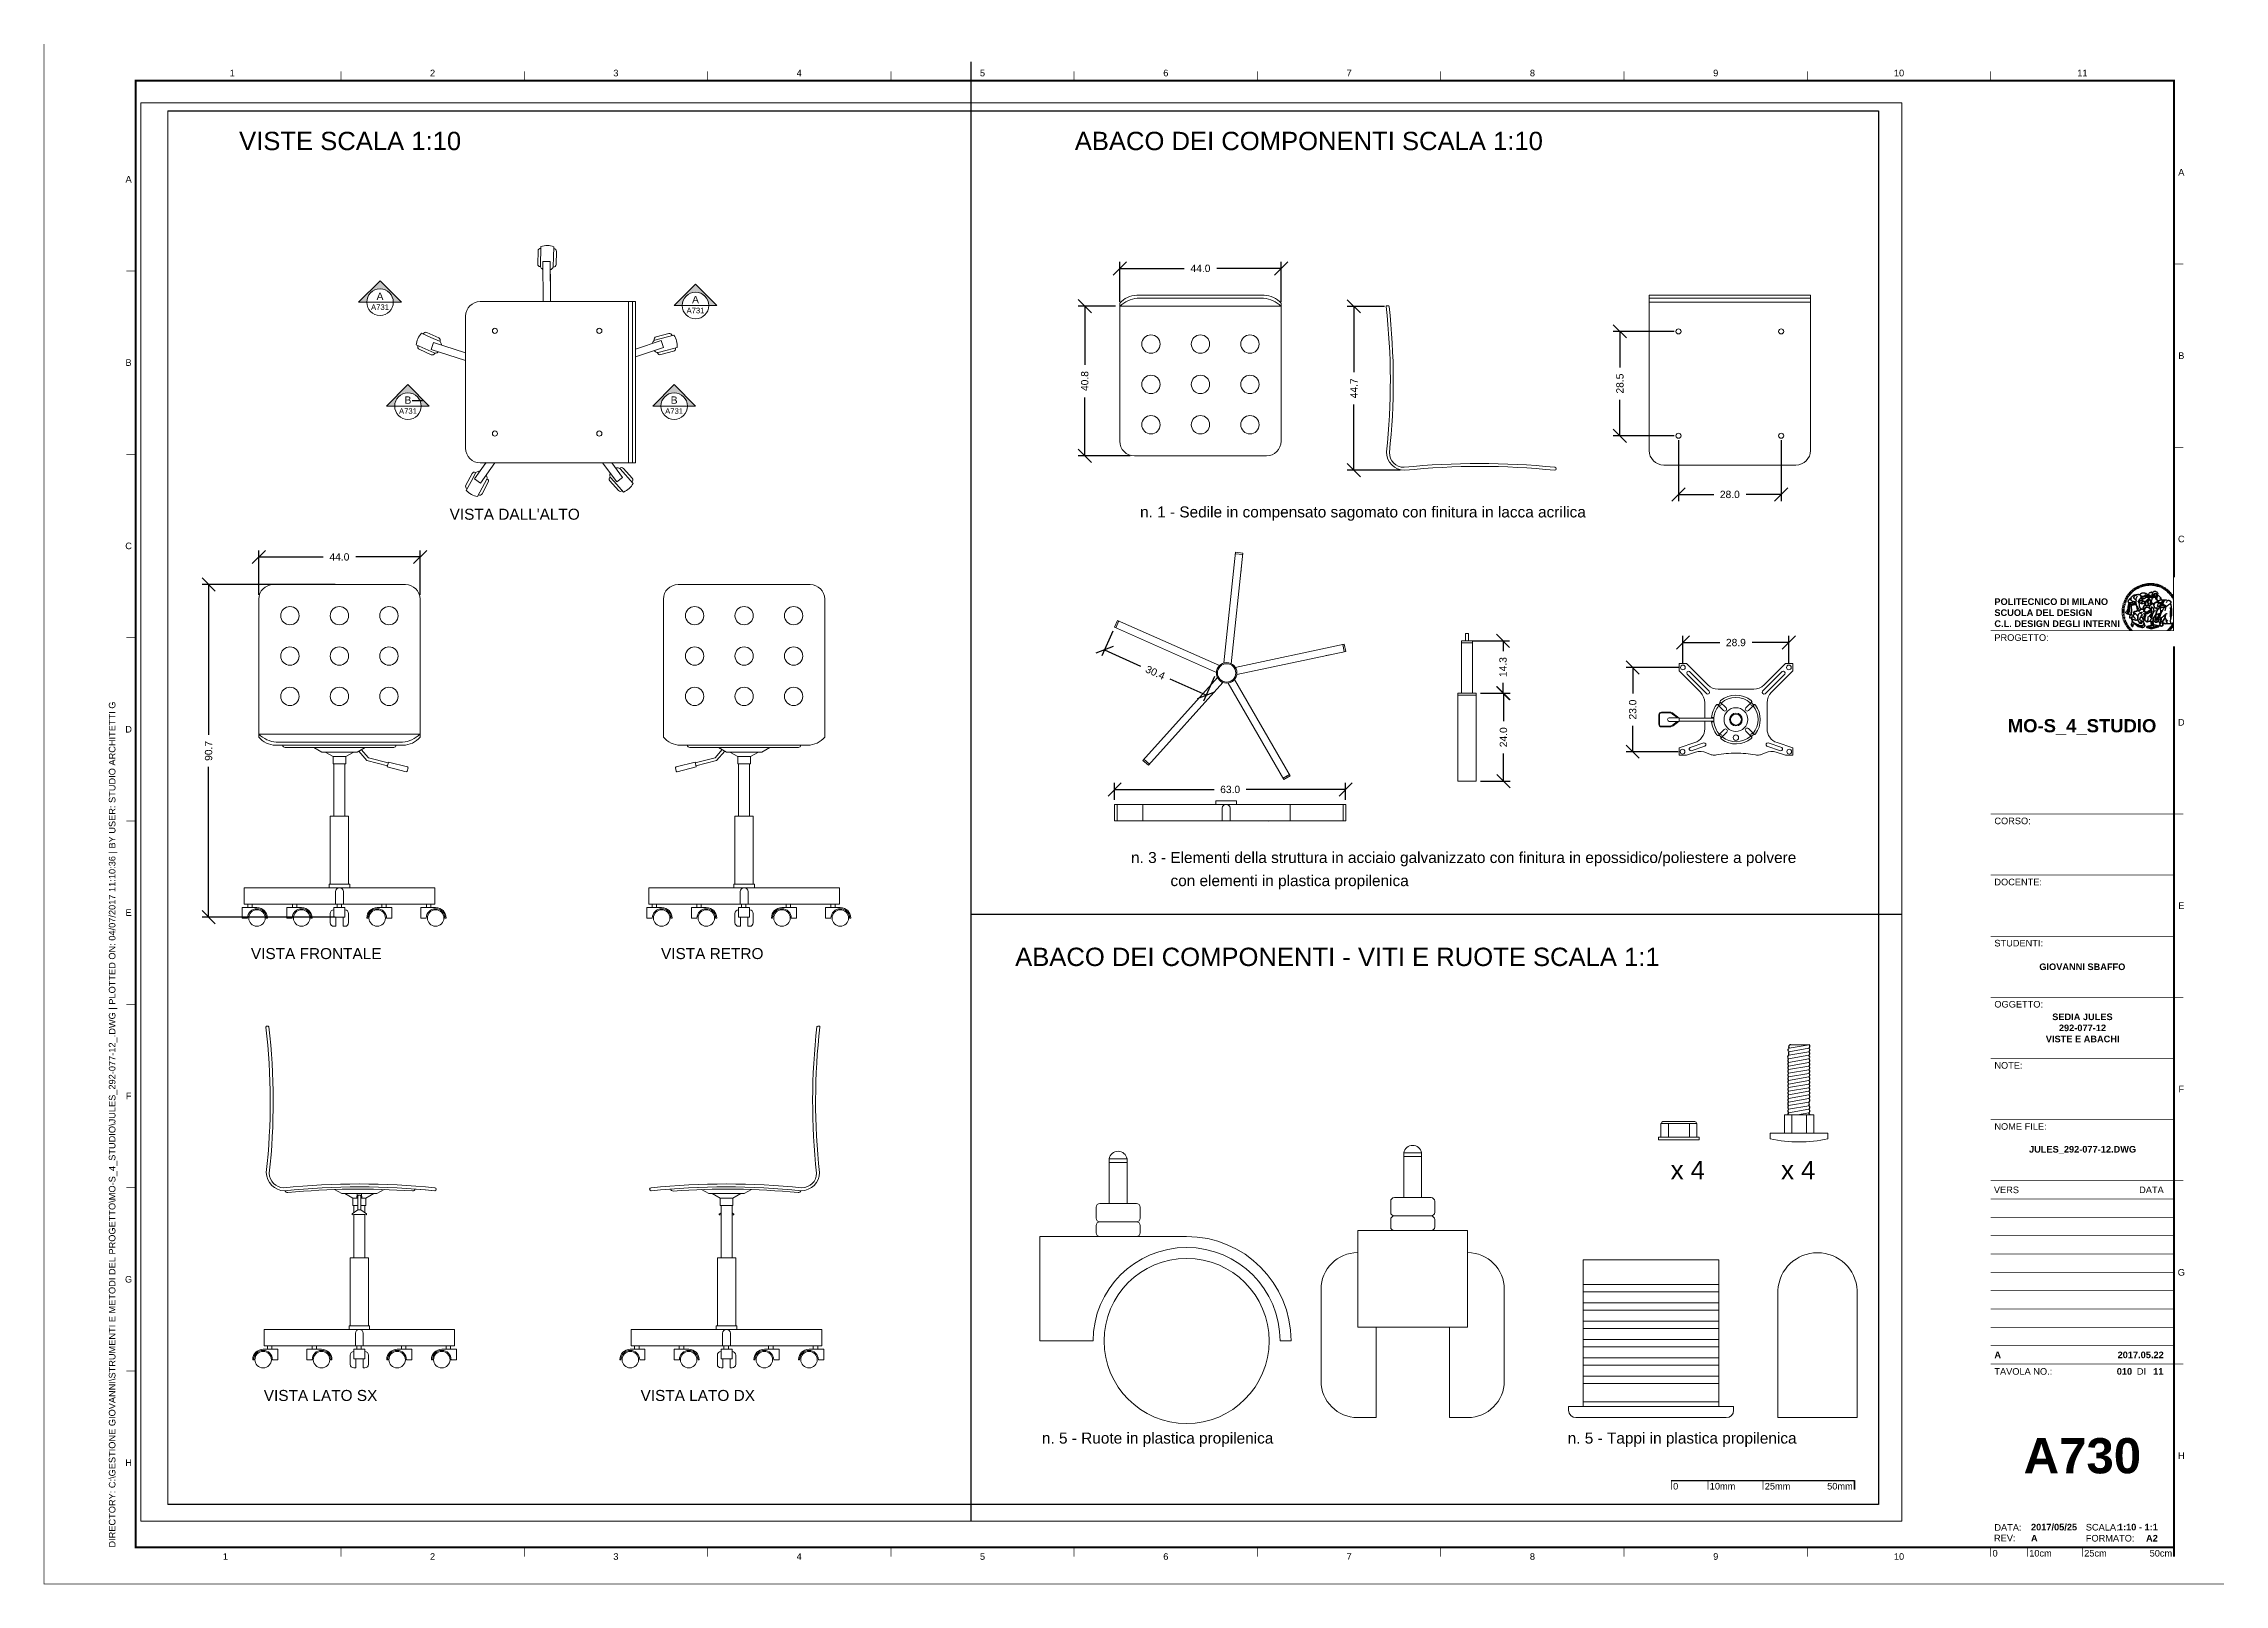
# Paper-space layout 'A730' of a CAD drawing. Header units: millimetres. Extents: x -1 to 594, y 0 to 420.
# The model-space entities are those that its viewports show. They can reach past a viewport. Long polylines and large blocks are cut down to what shows.
import ezdxf
from ezdxf.enums import TextEntityAlignment as Align

# ---------------------------------------------------------------- set-up
doc = ezdxf.new("R2010")
doc.units = ezdxf.units.MM
doc.header["$LTSCALE"] = 100
doc.set_wipeout_variables(frame=1)
doc.linetypes.add('CONTINUA', pattern=[0])
doc.layers.get('0').update_dxf_attribs({"plot": 0})
doc.layers.get('Defpoints').update_dxf_attribs({"linetype": 'CONTINUA'})
for name, color, linetype, lineweight in [('A-ANNO-SYMB', 3, 'Continuous', 18), ('A-FURN', 8, 'Continuous', 18), ('A-PRSP-1', 7, 'Continuous', 40)]:
    doc.layers.add(name, color=color, linetype=linetype, lineweight=lineweight)
for name, color, linetype in [('G-ANNO-LOGO', 3, 'Continuous'), ('G-ANNO-TEXT', 3, 'Continuous'), ('G-ANNO-TTLB', 3, 'Continuous'), ('PGF-ARREDO', 73, 'Continuous'), ('QUOTE', 6, 'Continuous'), ('TESTI', 8, 'Continuous')]:
    doc.layers.add(name, color=color, linetype=linetype)
doc.layers.add('G-ANNO-NPLT', color=210, linetype='Continuous', plot=False)
doc.styles.add('ARIAL', font='arial.ttf')
doc.styles.add('ARIAL-BOLD', font='')
doc.styles.add('E-ARIAL', font='arial.ttf')
doc.styles.get("Standard").update_dxf_attribs({"font": 'arial.ttf'})
doc.styles.get('ARIAL-BOLD').set_extended_font_data('Arial', bold=True)
doc.dimstyles.new('TICK_36', dxfattribs={"dimtxt": 2, "dimasz": 3.6, "dimexe": 1.8, "dimexo": 1.2, "dimgap": 1.8, "dimtad": 0, "dimdec": 1, "dimzin": 0, "dimdsep": 46, "dimtxsty": 'ARIAL', "dimblk": 'OBLIQUE', "dimcen": 1.8, "dimclrd": 256, "dimclre": 6, "dimclrt": 256, "dimadec": 0, "dimazin": 0, "dimtfac": 1, "dimtdec": 1, "dimtmove": 1, "dimatfit": 3, "dimldrblk": 'OPEN90', "dimfxl": 1, "dimtfill": 1, "dimtolj": 1, "dimtzin": 0, "dimarcsym": 0})

psp = doc.layouts.new('A730')

# ---------------------------------------------------------------- texts
at = {"layer": 'G-ANNO-TEXT', "style": 'ARIAL'}
for s, p in [('1', (50.773, 412.101)), ('2', (105.424, 412.101)), ('3', (155.424, 412.101)), ('4', (205.424, 412.101)), ('5', (255.424, 412.101)), ('6', (305.424, 412.101)), ('7', (355.424, 412.101)), ('8', (405.424, 412.101)), ('9', (455.424, 412.101)), ('10', (505.424, 412.101)), ('11', (555.424, 412.101)), ('A', (22.51, 383.146)), ('A', (582.407, 385.031)), ('B', (22.51, 333.146)), ('B', (582.407, 335.031)), ('C', (582.407, 285.031)), ('C', (22.51, 283.146)), ('D', (22.51, 233.146)), ('D', (582.407, 235.031)), ('E', (582.407, 185.031)), ('E', (22.51, 183.146)), ('F', (22.51, 133.146)), ('F', (582.407, 135.031)), ('G', (22.51, 83.146)), ('G', (582.407, 85.031)), ('H', (582.407, 35.031)), ('H', (22.51, 33.146)), ('1', (48.916, 7.539)), ('2', (105.424, 7.539)), ('3', (155.424, 7.539)), ('4', (205.424, 7.539)), ('5', (255.424, 7.539)), ('6', (305.424, 7.539)), ('7', (355.424, 7.539)), ('8', (405.424, 7.539)), ('9', (455.424, 7.539)), ('10', (505.424, 7.539))]:
    psp.add_text(s, height=1.8, dxfattribs=at).set_placement(p, align=Align.MIDDLE_CENTER)
at = {"layer": 'G-ANNO-TEXT', "insert": (17.128, 9.978), "char_height": 1.8, "attachment_point": 1, "rotation": 90, "style": 'ARIAL'}
psp.add_mtext_dynamic_manual_height_columns('DIRECTORY: C:\\\\GESTIONE GIOVANNI\\\\STRUMENTI E METODI DEL PROGETTO\\\\MO-S_4_STUDIO\\\\JULES_292-077-12_.DWG | PLOTTED ON: 04/07/2017 11:10:36 | BY USER: STUDIO ARCHITETTI G', width=412.209, gutter_width=9, heights=[0], dxfattribs=at)
at = {"layer": 'PGF-ARREDO', "color": 20, "linetype": 'CONTINUA', "ltscale": 0.02, "style": 'ARIAL'}
for s, p in [("VISTA DALL'ALTO", (110.076, 290.283)), ('n. 1 - Sedile in compensato sagomato con finitura in lacca acrilica ', (298.408, 290.909)), ('n. 3 - Elementi della struttura in acciaio galvanizzato con finitura in epossidico/poliestere a polvere', (295.943, 196.664)), ('con elementi in plastica propilenica', (306.696, 190.364)), ('VISTA FRONTALE', (55.877, 170.469)), ('VISTA RETRO', (167.736, 170.469)), ('VISTA LATO SX', (59.387, 49.963)), ('VISTA LATO DX', (162.156, 49.963)), ('n. 5 - Ruote in plastica propilenica ', (271.63, 38.335)), ('n. 5 - Tappi in plastica propilenica ', (415.042, 38.335))]:
    psp.add_text(s, height=3, dxfattribs=at).set_placement(p)
at = {"layer": 'TESTI', "color": 20, "style": 'ARIAL'}
for s, p in [('VISTE SCALA 1:10', (52.655, 391.075)), ('ABACO DEI COMPONENTI SCALA 1:10', (280.589, 391.075)), ('ABACO DEI COMPONENTI - VITI E RUOTE SCALA 1:1', (264.327, 168.571)), ('x 4', (443.148, 110.433)), ('x 4', (473.258, 110.433))]:
    psp.add_text(s, height=5, dxfattribs=at).set_placement(p)

msp = doc.modelspace()

# ---------------------------------------------------------------- blocks, each defined once
blk = doc.blocks.new('SYMBOL')
at = {"layer": 'A-PRSP-1', "linetype": 'Continuous', "lineweight": 20}
h = blk.add_hatch(color=256, dxfattribs=at)
h.dxf.hatch_style = 1
h.paths.add_polyline_path([(11.206, 4.948), (11.316, 4.948, -1), (11.678, 4.948), (11.788, 4.948), (11.497, 5.241)])
at = {"linetype": 'Continuous', "lineweight": 20}
blk.add_line((11.316, 4.948), (11.678, 4.948), dxfattribs=at)
at = {"layer": 'A-PRSP-1', "linetype": 'Continuous', "lineweight": 20}
for p, q in [((11.206, 4.948), (11.497, 5.241)), ((11.788, 4.948), (11.497, 5.241)), ((11.316, 4.948), (11.206, 4.948)), ((11.678, 4.948), (11.788, 4.948))]:
    blk.add_line(p, q, dxfattribs=at)
blk.add_circle((11.497, 4.948), 0.181, dxfattribs=at)
at = {"linetype": 'Continuous', "lineweight": 20}
for tag, p in [('TAVOLA', (11.497, 5.08)), ('SEZIONE', (11.497, 4.918))]:
    blk.add_attdef(tag, text='', height=0.1, dxfattribs=at).set_placement(p, align=Align.TOP_CENTER)
blk = doc.blocks.new('_Oblique')
at = {"color": 0, "linetype": 'ByBlock', "lineweight": -2}
blk.add_line((-0.5, -0.5), (0.5, 0.5), dxfattribs=at)
blk = doc.blocks.new('*D73')
at = {"layer": 'Defpoints', "color": 0, "linetype": 'CONTINUA', "ltscale": 0.02, "transparency": 16777216}
for p in [(390.08, 242.96), (397.52, 242.96), (390.08, 218.96)]:
    blk.add_point(p, dxfattribs=at)
at = {"layer": 'QUOTE', "color": 6, "linetype": 'CONTINUA', "lineweight": -2, "ltscale": 0.02, "transparency": 16777216}
for p, q in [((391.28, 242.96), (399.32, 242.96)), ((391.28, 218.96), (399.32, 218.96))]:
    blk.add_line(p, q, dxfattribs=at)
at = {"layer": 'QUOTE', "linetype": 'CONTINUA', "lineweight": -2, "ltscale": 0.02, "transparency": 16777216}
for p, q in [((397.52, 242.96), (397.52, 235.37)), ((397.52, 218.96), (397.52, 226.55))]:
    blk.add_line(p, q, dxfattribs=at)
at = {"layer": 'QUOTE', "linetype": 'CONTINUA', "lineweight": -2, "ltscale": 0.02, "transparency": 16777216, "xscale": 3.6, "yscale": 3.6, "zscale": 3.6}
for p, rotation in [((397.52, 242.96), 90), ((397.52, 218.96), 270)]:
    blk.add_blockref('_Oblique', p, dxfattribs=dict(at, rotation=rotation))
at = {"layer": 'QUOTE', "linetype": 'CONTINUA', "ltscale": 0.02, "transparency": 16777216, "insert": (397.52, 230.96), "char_height": 2, "attachment_point": 5, "rotation": 90, "style": 'ARIAL', "bg_fill": 3, "box_fill_scale": 1.1, "bg_fill_color": 256, "bg_fill_true_color": 13158600, "bg_fill_transparency": 0}
blk.add_mtext('\\A1;24.0', dxfattribs=at)
blk = doc.blocks.new('_Open90')
at = {"color": 0, "linetype": 'ByBlock', "lineweight": -2}
for p, q in [((0, 0), (-1, 0)), ((-0.5, 0.5), (0, 0)), ((0, 0), (-0.5, -0.5))]:
    blk.add_line(p, q, dxfattribs=at)
blk = doc.blocks.new('*D74')
at = {"layer": 'Defpoints', "color": 0, "linetype": 'CONTINUA', "ltscale": 0.02, "transparency": 16777216}
for p in [(283.31, 348.52), (292.88, 348.52), (296.88, 307.68)]:
    blk.add_point(p, dxfattribs=at)
at = {"layer": 'QUOTE', "color": 6, "linetype": 'CONTINUA', "lineweight": -2, "ltscale": 0.02, "transparency": 16777216}
for p, q in [((291.68, 348.52), (281.51, 348.52)), ((295.68, 307.68), (281.51, 307.68))]:
    blk.add_line(p, q, dxfattribs=at)
at = {"layer": 'QUOTE', "linetype": 'CONTINUA', "lineweight": -2, "ltscale": 0.02, "transparency": 16777216}
for p, q in [((283.31, 348.52), (283.31, 332.54)), ((283.31, 307.68), (283.31, 323.66))]:
    blk.add_line(p, q, dxfattribs=at)
at = {"layer": 'QUOTE', "linetype": 'CONTINUA', "lineweight": -2, "ltscale": 0.02, "transparency": 16777216, "xscale": 3.6, "yscale": 3.6, "zscale": 3.6}
for p, rotation in [((283.31, 348.52), 90), ((283.31, 307.68), 270)]:
    blk.add_blockref('_Oblique', p, dxfattribs=dict(at, rotation=rotation))
at = {"layer": 'QUOTE', "linetype": 'CONTINUA', "ltscale": 0.02, "transparency": 16777216, "insert": (283.31, 328.1), "char_height": 2, "attachment_point": 5, "rotation": 90, "style": 'ARIAL', "bg_fill": 3, "box_fill_scale": 1.1, "bg_fill_color": 256, "bg_fill_true_color": 13158600, "bg_fill_transparency": 0}
blk.add_mtext('\\A1;40.8', dxfattribs=at)
blk = doc.blocks.new('*D75')
at = {"layer": 'Defpoints', "color": 0, "linetype": 'CONTINUA', "ltscale": 0.02, "transparency": 16777216}
for p in [(336.88, 358.82), (292.88, 348.52), (336.88, 348.52)]:
    blk.add_point(p, dxfattribs=at)
at = {"layer": 'QUOTE', "color": 6, "linetype": 'CONTINUA', "lineweight": -2, "ltscale": 0.02, "transparency": 16777216}
for p, q in [((292.88, 349.72), (292.88, 360.62)), ((336.88, 349.72), (336.88, 360.62))]:
    blk.add_line(p, q, dxfattribs=at)
at = {"layer": 'QUOTE', "linetype": 'CONTINUA', "lineweight": -2, "ltscale": 0.02, "transparency": 16777216}
for p, q in [((292.88, 358.82), (310.44, 358.82)), ((336.88, 358.82), (319.31, 358.82))]:
    blk.add_line(p, q, dxfattribs=at)
at = {"layer": 'QUOTE', "linetype": 'CONTINUA', "lineweight": -2, "ltscale": 0.02, "transparency": 16777216, "xscale": 3.6, "yscale": 3.6, "zscale": 3.6, "rotation": 180}
blk.add_blockref('_Oblique', (292.88, 358.82), dxfattribs=at)
at = {"layer": 'QUOTE', "linetype": 'CONTINUA', "lineweight": -2, "ltscale": 0.02, "transparency": 16777216, "xscale": 3.6, "yscale": 3.6, "zscale": 3.6}
blk.add_blockref('_Oblique', (336.88, 358.82), dxfattribs=at)
at = {"layer": 'QUOTE', "linetype": 'CONTINUA', "ltscale": 0.02, "transparency": 16777216, "insert": (314.88, 358.82), "char_height": 2, "attachment_point": 5, "style": 'ARIAL', "bg_fill": 3, "box_fill_scale": 1.1, "bg_fill_color": 256, "bg_fill_true_color": 13158600, "bg_fill_transparency": 0}
blk.add_mtext('\\A1;44.0', dxfattribs=at)
blk = doc.blocks.new('*D76')
at = {"layer": 'Defpoints', "color": 0, "linetype": 'CONTINUA', "ltscale": 0.02, "transparency": 16777216}
for p in [(366.31, 348.47), (356.71, 303.78), (370.62, 303.78)]:
    blk.add_point(p, dxfattribs=at)
at = {"layer": 'QUOTE', "color": 6, "linetype": 'CONTINUA', "lineweight": -2, "ltscale": 0.02, "transparency": 16777216}
for p, q in [((365.11, 348.47), (354.91, 348.47)), ((369.42, 303.78), (354.91, 303.78))]:
    blk.add_line(p, q, dxfattribs=at)
at = {"layer": 'QUOTE', "linetype": 'CONTINUA', "lineweight": -2, "ltscale": 0.02, "transparency": 16777216}
for p, q in [((356.71, 348.47), (356.71, 330.56)), ((356.71, 303.78), (356.71, 321.68))]:
    blk.add_line(p, q, dxfattribs=at)
at = {"layer": 'QUOTE', "linetype": 'CONTINUA', "lineweight": -2, "ltscale": 0.02, "transparency": 16777216, "xscale": 3.6, "yscale": 3.6, "zscale": 3.6}
for p, rotation in [((356.71, 348.47), 90), ((356.71, 303.78), 270)]:
    blk.add_blockref('_Oblique', p, dxfattribs=dict(at, rotation=rotation))
at = {"layer": 'QUOTE', "linetype": 'CONTINUA', "ltscale": 0.02, "transparency": 16777216, "insert": (356.71, 326.12), "char_height": 2, "attachment_point": 5, "rotation": 90, "style": 'ARIAL', "bg_fill": 3, "box_fill_scale": 1.1, "bg_fill_color": 256, "bg_fill_true_color": 13158600, "bg_fill_transparency": 0}
blk.add_mtext('\\A1;44.7', dxfattribs=at)
blk = doc.blocks.new('*D77')
at = {"layer": 'Defpoints', "color": 0, "linetype": 'CONTINUA', "ltscale": 0.02, "transparency": 16777216}
for p in [(387.98, 257.24), (397.4, 257.24), (390.08, 242.96)]:
    blk.add_point(p, dxfattribs=at)
at = {"layer": 'QUOTE', "color": 6, "linetype": 'CONTINUA', "lineweight": -2, "ltscale": 0.02, "transparency": 16777216}
for p, q in [((389.18, 257.24), (399.2, 257.24)), ((391.28, 242.96), (399.2, 242.96))]:
    blk.add_line(p, q, dxfattribs=at)
at = {"layer": 'QUOTE', "linetype": 'CONTINUA', "lineweight": -2, "ltscale": 0.02, "transparency": 16777216}
for p, q in [((397.4, 257.24), (397.4, 254.4)), ((397.4, 242.96), (397.4, 245.8))]:
    blk.add_line(p, q, dxfattribs=at)
at = {"layer": 'QUOTE', "linetype": 'CONTINUA', "lineweight": -2, "ltscale": 0.02, "transparency": 16777216, "xscale": 3.6, "yscale": 3.6, "zscale": 3.6}
for p, rotation in [((397.4, 257.24), 90), ((397.4, 242.96), 270)]:
    blk.add_blockref('_Oblique', p, dxfattribs=dict(at, rotation=rotation))
at = {"layer": 'QUOTE', "linetype": 'CONTINUA', "ltscale": 0.02, "transparency": 16777216, "insert": (397.4, 250.1), "char_height": 2, "attachment_point": 5, "rotation": 90, "style": 'ARIAL', "bg_fill": 3, "box_fill_scale": 1.1, "bg_fill_color": 256, "bg_fill_true_color": 13158600, "bg_fill_transparency": 0}
blk.add_mtext('\\A1;14.3', dxfattribs=at)
blk = doc.blocks.new('*D78')
at = {"layer": 'Defpoints', "color": 0, "linetype": 'CONTINUA', "ltscale": 0.02, "transparency": 16777216}
for p in [(291.47, 261.01), (319.21, 248.66), (316.44, 242.42)]:
    blk.add_point(p, dxfattribs=at)
at = {"layer": 'QUOTE', "color": 6, "linetype": 'CONTINUA', "lineweight": -2, "ltscale": 0.02, "transparency": 16777216}
for p, q in [((290.98, 259.91), (287.96, 253.12)), ((318.73, 247.56), (315.7, 240.77))]:
    blk.add_line(p, q, dxfattribs=at)
at = {"layer": 'QUOTE', "linetype": 'CONTINUA', "lineweight": -2, "ltscale": 0.02, "transparency": 16777216}
for p, q in [((288.69, 254.77), (298.55, 250.38)), ((316.44, 242.42), (306.58, 246.81))]:
    blk.add_line(p, q, dxfattribs=at)
at = {"layer": 'QUOTE', "linetype": 'CONTINUA', "lineweight": -2, "ltscale": 0.02, "transparency": 16777216, "xscale": 3.6, "yscale": 3.6, "zscale": 3.6}
for p, rotation in [((288.69, 254.77), 156.0000000000011), ((316.44, 242.42), 336.0000000000011)]:
    blk.add_blockref('_Oblique', p, dxfattribs=dict(at, rotation=rotation))
at = {"layer": 'QUOTE', "linetype": 'CONTINUA', "ltscale": 0.02, "transparency": 16777216, "insert": (302.56, 248.59), "char_height": 2, "attachment_point": 5, "rotation": 336, "style": 'ARIAL', "bg_fill": 3, "box_fill_scale": 1.1, "bg_fill_color": 256, "bg_fill_true_color": 13158600, "bg_fill_transparency": 0}
blk.add_mtext('\\A1;30.4', dxfattribs=at)
blk = doc.blocks.new('*D79')
at = {"layer": 'Defpoints', "color": 0, "linetype": 'CONTINUA', "ltscale": 0.02, "transparency": 16777216}
for p in [(445.27, 313.18), (473.27, 313.18), (473.27, 297.17)]:
    blk.add_point(p, dxfattribs=at)
at = {"layer": 'QUOTE', "color": 6, "linetype": 'CONTINUA', "lineweight": -2, "ltscale": 0.02, "transparency": 16777216}
for p, q in [((445.27, 311.98), (445.27, 295.37)), ((473.27, 311.98), (473.27, 295.37))]:
    blk.add_line(p, q, dxfattribs=at)
at = {"layer": 'QUOTE', "linetype": 'CONTINUA', "lineweight": -2, "ltscale": 0.02, "transparency": 16777216}
for p, q in [((445.27, 297.17), (454.86, 297.17)), ((473.27, 297.17), (463.68, 297.17))]:
    blk.add_line(p, q, dxfattribs=at)
at = {"layer": 'QUOTE', "linetype": 'CONTINUA', "lineweight": -2, "ltscale": 0.02, "transparency": 16777216, "xscale": 3.6, "yscale": 3.6, "zscale": 3.6, "rotation": 180}
blk.add_blockref('_Oblique', (445.27, 297.17), dxfattribs=at)
at = {"layer": 'QUOTE', "linetype": 'CONTINUA', "lineweight": -2, "ltscale": 0.02, "transparency": 16777216, "xscale": 3.6, "yscale": 3.6, "zscale": 3.6}
blk.add_blockref('_Oblique', (473.27, 297.17), dxfattribs=at)
at = {"layer": 'QUOTE', "linetype": 'CONTINUA', "ltscale": 0.02, "transparency": 16777216, "insert": (459.27, 297.17), "char_height": 2, "attachment_point": 5, "style": 'ARIAL', "bg_fill": 3, "box_fill_scale": 1.1, "bg_fill_color": 256, "bg_fill_true_color": 13158600, "bg_fill_transparency": 0}
blk.add_mtext('\\A1;28.0', dxfattribs=at)
blk = doc.blocks.new('*D80')
at = {"layer": 'Defpoints', "color": 0, "linetype": 'CONTINUA', "ltscale": 0.02, "transparency": 16777216}
for p in [(429.29, 341.65), (445.27, 341.65), (445.27, 313.18)]:
    blk.add_point(p, dxfattribs=at)
at = {"layer": 'QUOTE', "color": 6, "linetype": 'CONTINUA', "lineweight": -2, "ltscale": 0.02, "transparency": 16777216}
for p, q in [((444.07, 341.65), (427.49, 341.65)), ((444.07, 313.18), (427.49, 313.18))]:
    blk.add_line(p, q, dxfattribs=at)
at = {"layer": 'QUOTE', "linetype": 'CONTINUA', "lineweight": -2, "ltscale": 0.02, "transparency": 16777216}
for p, q in [((429.29, 341.65), (429.29, 331.84)), ((429.29, 313.18), (429.29, 322.99))]:
    blk.add_line(p, q, dxfattribs=at)
at = {"layer": 'QUOTE', "linetype": 'CONTINUA', "lineweight": -2, "ltscale": 0.02, "transparency": 16777216, "xscale": 3.6, "yscale": 3.6, "zscale": 3.6}
for p, rotation in [((429.29, 341.65), 90), ((429.29, 313.18), 270)]:
    blk.add_blockref('_Oblique', p, dxfattribs=dict(at, rotation=rotation))
at = {"layer": 'QUOTE', "linetype": 'CONTINUA', "ltscale": 0.02, "transparency": 16777216, "insert": (429.29, 327.41), "char_height": 2, "attachment_point": 5, "rotation": 90, "style": 'ARIAL', "bg_fill": 3, "box_fill_scale": 1.1, "bg_fill_color": 256, "bg_fill_true_color": 13158600, "bg_fill_transparency": 0}
blk.add_mtext('\\A1;28.5', dxfattribs=at)
blk = doc.blocks.new('*D82')
at = {"layer": 'Defpoints', "color": 0, "linetype": 'CONTINUA', "ltscale": 0.02, "transparency": 16777216}
for p in [(354.48, 216.72), (291.47, 212.66), (354.48, 212.66)]:
    blk.add_point(p, dxfattribs=at)
at = {"layer": 'QUOTE', "color": 6, "linetype": 'CONTINUA', "lineweight": -2, "ltscale": 0.02, "transparency": 16777216}
for p, q in [((291.47, 213.86), (291.47, 218.52)), ((354.48, 213.86), (354.48, 218.52))]:
    blk.add_line(p, q, dxfattribs=at)
at = {"layer": 'QUOTE', "linetype": 'CONTINUA', "lineweight": -2, "ltscale": 0.02, "transparency": 16777216}
for p, q in [((291.47, 216.72), (318.58, 216.72)), ((354.48, 216.72), (327.38, 216.72))]:
    blk.add_line(p, q, dxfattribs=at)
at = {"layer": 'QUOTE', "linetype": 'CONTINUA', "lineweight": -2, "ltscale": 0.02, "transparency": 16777216, "xscale": 3.6, "yscale": 3.6, "zscale": 3.6, "rotation": 180}
blk.add_blockref('_Oblique', (291.47, 216.72), dxfattribs=at)
at = {"layer": 'QUOTE', "linetype": 'CONTINUA', "lineweight": -2, "ltscale": 0.02, "transparency": 16777216, "xscale": 3.6, "yscale": 3.6, "zscale": 3.6}
blk.add_blockref('_Oblique', (354.48, 216.72), dxfattribs=at)
at = {"layer": 'QUOTE', "linetype": 'CONTINUA', "ltscale": 0.02, "transparency": 16777216, "insert": (322.98, 216.72), "char_height": 2, "attachment_point": 5, "style": 'ARIAL', "bg_fill": 3, "box_fill_scale": 1.1, "bg_fill_color": 256, "bg_fill_true_color": 13158600, "bg_fill_transparency": 0}
blk.add_mtext('\\A1;63.0', dxfattribs=at)
blk = doc.blocks.new('*D83')
at = {"layer": 'Defpoints', "color": 0, "linetype": 'CONTINUA', "ltscale": 0.02, "transparency": 16777216}
for p in [(475.37, 256.78), (446.48, 250.01), (475.37, 250.01)]:
    blk.add_point(p, dxfattribs=at)
at = {"layer": 'QUOTE', "color": 6, "linetype": 'CONTINUA', "lineweight": -2, "ltscale": 0.02, "transparency": 16777216}
for p, q in [((446.48, 251.21), (446.48, 258.58)), ((475.37, 251.21), (475.37, 258.58))]:
    blk.add_line(p, q, dxfattribs=at)
at = {"layer": 'QUOTE', "linetype": 'CONTINUA', "lineweight": -2, "ltscale": 0.02, "transparency": 16777216}
for p, q in [((446.48, 256.78), (456.51, 256.78)), ((475.37, 256.78), (465.34, 256.78))]:
    blk.add_line(p, q, dxfattribs=at)
at = {"layer": 'QUOTE', "linetype": 'CONTINUA', "lineweight": -2, "ltscale": 0.02, "transparency": 16777216, "xscale": 3.6, "yscale": 3.6, "zscale": 3.6, "rotation": 180}
blk.add_blockref('_Oblique', (446.48, 256.78), dxfattribs=at)
at = {"layer": 'QUOTE', "linetype": 'CONTINUA', "lineweight": -2, "ltscale": 0.02, "transparency": 16777216, "xscale": 3.6, "yscale": 3.6, "zscale": 3.6}
blk.add_blockref('_Oblique', (475.37, 256.78), dxfattribs=at)
at = {"layer": 'QUOTE', "linetype": 'CONTINUA', "ltscale": 0.02, "transparency": 16777216, "insert": (460.92, 256.78), "char_height": 2, "attachment_point": 5, "style": 'ARIAL', "bg_fill": 3, "box_fill_scale": 1.1, "bg_fill_color": 256, "bg_fill_true_color": 13158600, "bg_fill_transparency": 0}
blk.add_mtext('\\A1;28.9', dxfattribs=at)
blk = doc.blocks.new('*D84')
at = {"layer": 'Defpoints', "color": 0, "linetype": 'CONTINUA', "ltscale": 0.02, "transparency": 16777216}
for p in [(446.48, 250.01), (432.78, 227.03), (446.37, 227.03)]:
    blk.add_point(p, dxfattribs=at)
at = {"layer": 'QUOTE', "color": 6, "linetype": 'CONTINUA', "lineweight": -2, "ltscale": 0.02, "transparency": 16777216}
for p, q in [((445.28, 250.01), (430.98, 250.01)), ((445.17, 227.03), (430.98, 227.03))]:
    blk.add_line(p, q, dxfattribs=at)
at = {"layer": 'QUOTE', "linetype": 'CONTINUA', "lineweight": -2, "ltscale": 0.02, "transparency": 16777216}
for p, q in [((432.78, 250.01), (432.78, 242.93)), ((432.78, 227.03), (432.78, 234.11))]:
    blk.add_line(p, q, dxfattribs=at)
at = {"layer": 'QUOTE', "linetype": 'CONTINUA', "lineweight": -2, "ltscale": 0.02, "transparency": 16777216, "xscale": 3.6, "yscale": 3.6, "zscale": 3.6}
for p, rotation in [((432.78, 250.01), 90), ((432.78, 227.03), 270)]:
    blk.add_blockref('_Oblique', p, dxfattribs=dict(at, rotation=rotation))
at = {"layer": 'QUOTE', "linetype": 'CONTINUA', "ltscale": 0.02, "transparency": 16777216, "insert": (432.78, 238.52), "char_height": 2, "attachment_point": 5, "rotation": 90, "style": 'ARIAL', "bg_fill": 3, "box_fill_scale": 1.1, "bg_fill_color": 256, "bg_fill_true_color": 13158600, "bg_fill_transparency": 0}
blk.add_mtext('\\A1;23.0', dxfattribs=at)
blk = doc.blocks.new('*D86')
at = {"layer": 'Defpoints', "color": 0, "linetype": 'CONTINUA', "ltscale": 0.02, "transparency": 16777216}
for p in [(80.02, 272.61), (44.34, 181.87), (80.02, 181.87)]:
    blk.add_point(p, dxfattribs=at)
at = {"layer": 'QUOTE', "color": 6, "linetype": 'CONTINUA', "lineweight": -2, "ltscale": 0.02, "transparency": 16777216}
for p, q in [((78.82, 272.61), (42.54, 272.61)), ((78.82, 181.87), (42.54, 181.87))]:
    blk.add_line(p, q, dxfattribs=at)
at = {"layer": 'QUOTE', "linetype": 'CONTINUA', "lineweight": -2, "ltscale": 0.02, "transparency": 16777216}
for p, q in [((44.34, 272.61), (44.34, 231.64)), ((44.34, 181.87), (44.34, 222.85))]:
    blk.add_line(p, q, dxfattribs=at)
at = {"layer": 'QUOTE', "linetype": 'CONTINUA', "lineweight": -2, "ltscale": 0.02, "transparency": 16777216, "xscale": 3.6, "yscale": 3.6, "zscale": 3.6}
for p, rotation in [((44.34, 272.61), 90), ((44.34, 181.87), 270)]:
    blk.add_blockref('_Oblique', p, dxfattribs=dict(at, rotation=rotation))
at = {"layer": 'QUOTE', "linetype": 'CONTINUA', "ltscale": 0.02, "transparency": 16777216, "insert": (44.34, 227.24), "char_height": 2, "attachment_point": 5, "rotation": 90, "style": 'ARIAL', "bg_fill": 3, "box_fill_scale": 1.1, "bg_fill_color": 256, "bg_fill_true_color": 13158600, "bg_fill_transparency": 0}
blk.add_mtext('\\A1;90.7', dxfattribs=at)
blk = doc.blocks.new('*D87')
at = {"layer": 'Defpoints', "color": 0, "linetype": 'CONTINUA', "ltscale": 0.02, "transparency": 16777216}
for p in [(102.02, 280.13), (58.02, 268.61), (102.02, 268.61)]:
    blk.add_point(p, dxfattribs=at)
at = {"layer": 'QUOTE', "color": 6, "linetype": 'CONTINUA', "lineweight": -2, "ltscale": 0.02, "transparency": 16777216}
for p, q in [((58.02, 269.81), (58.02, 281.93)), ((102.02, 269.81), (102.02, 281.93))]:
    blk.add_line(p, q, dxfattribs=at)
at = {"layer": 'QUOTE', "linetype": 'CONTINUA', "lineweight": -2, "ltscale": 0.02, "transparency": 16777216}
for p, q in [((58.02, 280.13), (75.58, 280.13)), ((102.02, 280.13), (84.45, 280.13))]:
    blk.add_line(p, q, dxfattribs=at)
at = {"layer": 'QUOTE', "linetype": 'CONTINUA', "lineweight": -2, "ltscale": 0.02, "transparency": 16777216, "xscale": 3.6, "yscale": 3.6, "zscale": 3.6, "rotation": 180}
blk.add_blockref('_Oblique', (58.02, 280.13), dxfattribs=at)
at = {"layer": 'QUOTE', "linetype": 'CONTINUA', "lineweight": -2, "ltscale": 0.02, "transparency": 16777216, "xscale": 3.6, "yscale": 3.6, "zscale": 3.6}
blk.add_blockref('_Oblique', (102.02, 280.13), dxfattribs=at)
at = {"layer": 'QUOTE', "linetype": 'CONTINUA', "ltscale": 0.02, "transparency": 16777216, "insert": (80.02, 280.13), "char_height": 2, "attachment_point": 5, "style": 'ARIAL', "bg_fill": 3, "box_fill_scale": 1.1, "bg_fill_color": 256, "bg_fill_true_color": 13158600, "bg_fill_transparency": 0}
blk.add_mtext('\\A1;44.0', dxfattribs=at)
blk = doc.blocks.new('*U88')
at = {"layer": 'G-ANNO-TTLB', "const_width": 0.18}
for points in [[(0, -2.5), (0, 0)], [(10, 0), (10, -2.5)], [(25, 0), (25, -2.5)]]:
    blk.add_lwpolyline(points, dxfattribs=at)
at = {"layer": 'G-ANNO-TTLB'}
blk.add_lwpolyline([(50, 0, 0.48, 0.48, 0), (50, -2.5, 0.48, 0.48, 0)], format="xyseb", dxfattribs=at)
at = {"layer": 'G-ANNO-TEXT', "style": 'E-ARIAL'}
blk.add_text('0', height=1.8, dxfattribs=at).set_placement((1.2, -0.7), align=Align.TOP_CENTER)
for s, p in [('10cm', (10.5, -2.5)), ('25cm', (25.5, -2.5))]:
    blk.add_text(s, height=1.8, dxfattribs=at).set_placement(p)
blk.add_text('50cm', height=1.8, dxfattribs=at).set_placement((49.5, -2.5), align=Align.RIGHT)
blk = doc.blocks.new('logoPolimi')
for p, q in [((-1.41, 1.91), (-1.28, 1.74)), ((-1.32, 1.97), (-1.2, 1.8)), ((-1.22, 2.03), (-1.11, 1.85)), ((-1.13, 2.09), (-1.03, 1.9)), ((-1.03, 2.14), (-0.94, 1.95)), ((-0.93, 2.18), (-0.84, 1.99)), ((-0.83, 2.22), (-0.75, 2.03)), ((-0.72, 2.26), (-0.66, 2.06)), ((-0.61, 2.29), (-0.56, 2.09)), ((-0.51, 2.32), (-0.46, 2.11)), ((-0.4, 2.34), (-0.36, 2.13)), ((-0.29, 2.35), (-0.26, 2.14)), ((-0.18, 2.36), (-0.16, 2.15)), ((-0.07, 2.37), (-0.06, 2.16)), ((0.04, 2.37), (0.04, 2.16)), ((0.15, 2.36), (0.14, 2.16)), ((0.26, 2.36), (0.24, 2.15)), ((0.37, 2.34), (0.34, 2.13)), ((0.48, 2.32), (0.44, 2.12)), ((0.59, 2.3), (0.54, 2.09)), ((0.69, 2.27), (0.63, 2.07)), ((0.8, 2.23), (0.73, 2.03)), ((0.9, 2.19), (0.82, 2)), ((1, 2.15), (0.91, 1.96)), ((1.1, 2.1), (1, 1.91)), ((1.2, 2.04), (1.09, 1.86)), ((1.29, 1.99), (1.18, 1.81)), ((1.38, 1.92), (1.26, 1.75)), ((1.47, 1.86), (1.34, 1.69)), ((-2.37, 0.12), (-2.16, 0.11)), ((-2.37, 0.01), (-2.16, 0.01)), ((-2.36, 0.23), (-2.15, 0.21)), ((-2.35, 0.34), (-2.14, 0.31)), ((-2.33, 0.45), (-2.12, 0.41)), ((-2.3, 0.55), (-2.1, 0.51)), ((-2.28, 0.66), (-2.07, 0.6)), ((-2.24, 0.77), (-2.04, 0.7)), ((-2.2, 0.87), (-2.01, 0.79)), ((-2.16, 0.97), (-1.97, 0.89)), ((-2.11, 1.07), (-1.93, 0.98)), ((-2.06, 1.17), (-1.88, 1.07)), ((-2.01, 1.26), (-1.83, 1.15)), ((-1.94, 1.36), (-1.77, 1.24)), ((-1.88, 1.45), (-1.71, 1.32)), ((-1.84, 0.03), (-1.82, 0.35)), ((-1.81, 1.53), (-1.65, 1.4)), ((-1.74, 1.61), (-1.58, 1.47)), ((-1.73, 0.59), (-1.73, 0.59)), ((-1.73, 0.59), (-1.73, 0.59)), ((-1.66, 1.69), (-1.51, 1.54)), ((-1.65, 0.57), (-1.65, 0.57)), ((-1.59, 1.12), (-1.59, 1.12)), ((-1.58, 1.77), (-1.44, 1.61)), ((-1.51, 0.55), (-1.51, 0.55)), ((-1.51, 0.55), (-1.51, 0.55)), ((-1.49, 1.84), (-1.36, 1.68)), ((-1.31, 0.79), (-1.21, 0.75)), ((-1.21, 0.75), (-1.31, 0.79)), ((-1.21, 0.75), (-1.31, 0.79)), ((-1.21, 0.75), (-1.21, 0.75)), ((-1.21, 0.75), (-1.21, 0.75)), ((-1.19, 0.76), (-1.19, 0.76)), ((-1.19, 0.76), (-1.19, 0.76)), ((-1.17, 0.99), (-1.18, 0.99)), ((-1.18, 0.99), (-1.17, 0.99)), ((-1.16, 0.57), (-1.16, 0.57)), ((-1.16, 0.57), (-1.16, 0.57)), ((-1.1, 0.01), (-0.99, 0.06)), ((-0.99, 0.06), (-1.1, 0.01)), ((-0.99, 0.06), (-1.1, 0.01)), ((-0.99, 0.06), (-0.99, 0.06)), ((-0.99, 0.06), (-0.99, 0.06)), ((-0.97, 0.79), (-0.98, 0.79)), ((-0.89, 0.84), (-0.97, 0.79)), ((-0.97, 0.79), (-0.89, 0.84)), ((-0.96, 1.41), (-0.96, 1.41)), ((-0.96, 1.41), (-0.96, 1.41)), ((-0.89, 0.84), (-0.82, 0.87)), ((-0.82, 0.87), (-0.89, 0.84)), ((-0.89, 0.84), (-0.82, 0.87)), ((-0.88, 0.83), (-0.89, 0.84)), ((-0.85, 1.39), (-0.85, 1.39)), ((-0.85, 1.39), (-0.85, 1.39)), ((-0.84, 0.14), (-0.84, 0.14)), ((-0.77, 1.08), (-0.78, 1.08)), ((-0.78, 1.08), (-0.77, 1.08)), ((-0.61, 1.12), (-0.77, 1.08)), ((-0.77, 1.08), (-0.61, 1.12)), ((-0.77, 1.08), (-0.61, 1.12)), ((-0.75, 1.3), (-0.76, 1.29)), ((-0.76, 1.29), (-0.75, 1.3)), ((-0.65, 0.99), (-0.7, 0.96)), ((-0.69, 0.18), (-0.68, 0.18)), ((-0.66, 0.93), (-0.66, 0.93)), ((-0.66, 0.93), (-0.64, 0.93)), ((-0.66, 0.93), (-0.66, 0.93)), ((-0.66, 0.93), (-0.66, 0.93)), ((-0.63, 1.01), (-0.63, 1.01)), ((-0.63, 1.01), (-0.62, 1.01)), ((-0.63, 0.66), (-0.63, 0.66)), ((-0.6, 1.12), (-0.61, 1.12)), ((-0.61, 1.12), (-0.6, 1.12)), ((-0.61, 1.12), (-0.6, 1.12)), ((-0.61, 0.86), (-0.57, 0.85)), ((-0.57, 0.85), (-0.61, 0.86)), ((-0.61, 0.86), (-0.57, 0.85)), ((-0.53, 1.08), (-0.6, 1.12)), ((-0.6, 1.12), (-0.6, 1.11)), ((-0.6, 1.12), (-0.53, 1.08)), ((-0.57, 0.8), (-0.59, 0.8)), ((-0.57, 0.85), (-0.53, 0.84)), ((-0.57, 0.85), (-0.57, 0.85)), ((-0.57, 0.85), (-0.57, 0.85)), ((-0.57, 0.85), (-0.53, 0.84)), ((-0.56, 0.29), (-0.49, 0.48)), ((-0.56, 0.14), (-0.56, 0.29)), ((-0.5, 0.11), (-0.56, 0.14)), ((-0.53, 0.84), (-0.51, 0.84)), ((-0.53, 0.84), (-0.51, 0.84)), ((-0.53, 0.84), (-0.53, 0.84)), ((-0.51, 0.11), (-0.51, 0.11)), ((-0.51, 0.11), (-0.51, 0.11)), ((-0.34, 0.33), (-0.5, 0.11)), ((-0.49, 0.48), (-0.41, 0.55)), ((-0.42, 0.8), (-0.47, 0.79)), ((-0.42, 0.8), (-0.47, 0.79)), ((-0.47, 0.79), (-0.45, 0.76)), ((-0.47, 0.79), (-0.45, 0.76)), ((-0.45, 1.14), (-0.42, 1.11)), ((-0.42, 1.26), (-0.36, 1.22)), ((-0.41, 0.55), (-0.34, 0.49)), ((-0.4, 1.37), (-0.38, 1.38)), ((-0.39, 1.37), (-0.4, 1.37)), ((-0.35, 1.33), (-0.4, 1.37)), ((-0.39, 1.24), (-0.4, 1.23)), ((-0.38, 1.14), (-0.38, 1.14)), ((-0.34, 0.49), (-0.09, 0.48)), ((-0.16, 0.32), (-0.34, 0.33)), ((-0.14, 0.32), (-0.31, 0.34)), ((-0.28, 1.3), (-0.29, 1.3)), ((-0.28, 1.3), (-0.28, 1.3)), ((-0.16, 1.24), (-0.16, 1.25)), ((-0.16, 1.25), (-0.16, 1.25)), ((-0.16, 0.49), (-0.14, 0.64)), ((-0.06, 0.27), (-0.16, 0.32)), ((-0.1, 0.88), (-0.09, 0.87)), ((-0.08, 1.37), (-0.08, 1.38)), ((-0.08, 1.23), (-0.05, 1.21)), ((-0.05, 1.21), (-0.08, 1.23)), ((-0.08, 1.23), (-0.05, 1.21)), ((-0.03, 0.26), (-0.06, 0.27)), ((-0.05, 1.21), (-0.04, 1.21)), ((-0.04, 1.21), (-0.05, 1.21)), ((-0.04, 1.21), (-0.04, 1.21)), ((-0.04, 1.21), (-0.04, 1.21)), ((-0.04, 0.48), (-0.03, 0.26)), ((0.03, 1.15), (0.03, 1.15)), ((0.03, 0.66), (0.03, 0.67)), ((0.07, 0.58), (0.07, 0.57)), ((0.1, 1.18), (0.1, 1.18)), ((0.1, 0.84), (0.1, 0.84)), ((0.13, 1.32), (0.17, 1.19)), ((0.14, 0.71), (0.34, 0.65)), ((0.31, 0.56), (0.17, 0.63)), ((0.27, 1.61), (0.27, 1.61)), ((0.27, 1.61), (0.27, 1.61)), ((0.27, 1.61), (0.27, 1.61)), ((0.29, 1.29), (0.29, 1.29)), ((0.29, 1.29), (0.29, 1.29)), ((0.29, 1.29), (0.29, 1.29)), ((0.29, 1.29), (0.29, 1.29)), ((0.33, 0.49), (0.34, 0.49)), ((0.33, 0.03), (0.35, 0.03)), ((0.33, 0.03), (0.35, 0.03)), ((0.34, 0.65), (0.34, 0.64)), ((0.35, 0.03), (0.57, 0.06)), ((0.35, 0.03), (0.57, 0.06)), ((0.35, 0.03), (0.35, 0.03)), ((0.35, 0.03), (0.35, 0.03)), ((0.38, 1.36), (0.37, 1.35)), ((0.38, 0.34), (0.37, 0.34)), ((0.38, 0.34), (0.38, 0.34)), ((0.43, 0.67), (0.39, 0.64)), ((0.49, 1.05), (0.51, 1.13)), ((0.51, 1.13), (0.49, 1.05)), ((0.49, 1.05), (0.51, 1.13)), ((0.51, 1.31), (0.5, 1.29)), ((0.51, 1.13), (0.52, 1.23)), ((0.52, 1.23), (0.51, 1.23)), ((0.51, 1.23), (0.52, 1.23)), ((0.52, 1.23), (0.51, 1.13)), ((0.51, 1.13), (0.52, 1.23)), ((0.52, 1.24), (0.6, 1.37)), ((0.52, 1.23), (0.6, 1.36)), ((0.6, 1.36), (0.52, 1.23)), ((0.52, 1.23), (0.52, 1.23)), ((0.52, 1.23), (0.52, 1.24)), ((0.52, 1.23), (0.52, 1.23)), ((0.55, 1.07), (0.53, 1.06)), ((0.53, 1.04), (0.53, 1.06)), ((0.53, 1.05), (0.53, 1.04)), ((0.54, 0.3), (0.63, 0.32)), ((0.54, -0.08), (0.61, 0.06)), ((0.61, 0.06), (0.54, -0.08)), ((0.54, -0.08), (0.61, 0.06)), ((0.56, 0.19), (0.59, 0.21)), ((0.57, 1.07), (0.57, 1.07)), ((0.57, 1.07), (0.57, 1.07)), ((0.57, 1.07), (0.57, 1.07)), ((0.57, 1.07), (0.57, 1.07)), ((0.57, 1.07), (0.57, 1.07)), ((0.57, 1.07), (0.57, 1.07)), ((0.57, 1.07), (0.57, 1.07)), ((0.58, 0.3), (0.59, 0.29)), ((0.59, 0.78), (0.59, 0.79)), ((0.59, 0.79), (0.59, 0.79)), ((0.59, 0.79), (0.59, 0.79)), ((0.59, 0.79), (0.59, 0.78)), ((0.61, 0.06), (0.6, 0.07)), ((0.6, 0.07), (0.61, 0.06)), ((0.61, 0.06), (0.61, 0.07)), ((0.62, 0.21), (0.65, 0.22)), ((0.64, 1.37), (0.65, 1.37)), ((0.69, 0.86), (0.68, 0.86)), ((0.68, 0.86), (0.69, 0.86)), ((0.68, 0.76), (0.68, 0.76)), ((0.76, 0.26), (0.76, 0.26)), ((0.82, 0.35), (0.84, 0.36)), ((0.82, 0.35), (0.82, 0.35)), ((0.84, 0.36), (0.84, 0.37)), ((0.85, 0.34), (1.05, 0.35)), ((0.93, 1.05), (0.93, 1.05)), ((0.93, 1.05), (0.93, 1.05)), ((0.93, 1.05), (0.93, 1.04)), ((0.93, 1.05), (0.93, 1.05)), ((0.97, 0.66), (0.96, 0.66)), ((1.01, 0.97), (0.98, 0.96)), ((1.17, 0.96), (1.17, 0.95)), ((1.17, 0.95), (1.17, 0.95)), ((1.34, 0.37), (1.26, 0.04)), ((1.27, 0.37), (1.27, 0.38)), ((1.28, 0.95), (1.28, 0.95)), ((1.37, 0.73), (1.46, 0.81)), ((1.41, 0.4), (1.41, 0.41)), ((1.56, 1.79), (1.42, 1.63)), ((1.64, 1.71), (1.49, 1.56)), ((1.49, 0.9), (1.57, 0.92)), ((1.72, 1.63), (1.56, 1.49)), ((1.67, 0.6), (1.57, 0.53)), ((1.79, 1.55), (1.63, 1.41)), ((1.86, 1.47), (1.7, 1.34)), ((1.93, 1.38), (1.76, 1.26)), ((1.99, 1.29), (1.81, 1.17)), ((2.05, 1.19), (1.87, 1.09)), ((2.1, 1.1), (1.92, 1)), ((2.15, 1), (1.96, 0.91)), ((2.19, 0.9), (2, 0.82)), ((2.23, 0.79), (2.04, 0.72)), ((2.27, 0.69), (2.07, 0.63)), ((2.3, 0.58), (2.09, 0.53)), ((2.32, 0.47), (2.12, 0.43)), ((2.34, 0.37), (2.13, 0.33)), ((2.36, 0.26), (2.15, 0.23)), ((2.37, 0.15), (2.16, 0.13)), ((2.37, 0.04), (2.16, 0.03)), ((-2.37, -0.1), (-2.16, -0.09)), ((-2.36, -0.21), (-2.15, -0.19)), ((-2.35, -0.32), (-2.14, -0.29)), ((-2.33, -0.43), (-2.12, -0.39)), ((-2.31, -0.54), (-2.1, -0.49)), ((-2.28, -0.65), (-2.08, -0.59)), ((-2.25, -0.75), (-2.05, -0.69)), ((-2.21, -0.86), (-2.02, -0.78)), ((-2.17, -0.96), (-1.98, -0.87)), ((-2.12, -1.06), (-1.93, -0.96)), ((-2.07, -1.16), (-1.89, -1.05)), ((-2.04, -0.15), (-1.97, -0.2)), ((-2.01, -1.25), (-1.84, -1.14)), ((-1.95, -1.34), (-1.78, -1.22)), ((-1.89, -1.43), (-1.72, -1.31)), ((-1.82, -1.52), (-1.66, -1.38)), ((-1.75, -1.6), (-1.59, -1.46)), ((-1.67, -1.68), (-1.52, -1.53)), ((-1.58, -0.12), (-1.6, -0.18)), ((-1.6, -0.18), (-1.58, -0.28)), ((-1.57, -0.54), (-1.59, -0.54)), ((-1.59, -0.54), (-1.59, -0.54)), ((-1.59, -1.76), (-1.45, -1.6)), ((-1.56, -0.32), (-1.56, -0.31)), ((-1.56, -0.31), (-1.56, -0.31)), ((-1.53, -0.65), (-1.53, -0.65)), ((-1.53, -0.65), (-1.53, -0.65)), ((-1.51, -1.83), (-1.37, -1.67)), ((-1.48, -0.86), (-1.48, -0.85)), ((-1.42, -0.37), (-1.42, -0.37)), ((-1.42, -1.9), (-1.29, -1.73)), ((-1.38, -0.46), (-1.38, -0.46)), ((-1.33, -1.96), (-1.21, -1.79)), ((-1.31, -0.24), (-1.31, -0.23)), ((-1.31, -0.23), (-1.31, -0.24)), ((-1.23, -0.19), (-1.23, -0.19)), ((-1.23, -0.19), (-1.23, -0.19)), ((-1.23, -0.19), (-1.23, -0.19)), ((-1.23, -0.19), (-1.23, -0.19)), ((-1.01, -0.39), (-1.02, -0.39)), ((-1.02, -0.39), (-1.01, -0.39)), ((-1.02, -0.7), (-1.02, -0.7)), ((-1.02, -0.7), (-1.02, -0.7)), ((-1.02, -0.7), (-1.02, -0.7)), ((-0.79, -0.51), (-0.83, -0.58)), ((-0.83, -0.58), (-0.79, -0.51)), ((-0.83, -0.58), (-0.79, -0.51)), ((-0.78, -1.05), (-0.83, -0.94)), ((-0.83, -0.94), (-0.78, -1.05)), ((-0.83, -0.94), (-0.83, -0.94)), ((-0.83, -0.94), (-0.78, -1.05)), ((-0.82, -1.23), (-0.82, -1.23)), ((-0.82, -1.23), (-0.77, -1.23)), ((-0.77, -1.23), (-0.82, -1.23)), ((-0.82, -1.23), (-0.82, -1.23)), ((-0.77, -1.23), (-0.82, -1.23)), ((-0.75, -0.96), (-0.8, -0.89)), ((-0.8, -0.89), (-0.79, -0.92)), ((-0.79, -0.92), (-0.8, -0.89)), ((-0.8, -0.89), (-0.75, -0.96)), ((-0.79, -0.92), (-0.8, -0.89)), ((-0.8, -0.89), (-0.8, -0.89)), ((-0.8, -0.89), (-0.75, -0.96)), ((-0.79, -0.92), (-0.78, -0.95)), ((-0.78, -0.95), (-0.79, -0.92)), ((-0.78, -0.95), (-0.79, -0.92)), ((-0.77, -0.49), (-0.78, -0.48)), ((-0.78, -0.48), (-0.77, -0.49)), ((-0.78, -0.95), (-0.76, -1)), ((-0.76, -1), (-0.78, -0.95)), ((-0.76, -1), (-0.78, -0.95)), ((-0.71, -0.89), (-0.75, -0.87)), ((-0.75, -0.87), (-0.71, -0.89)), ((-0.75, -0.87), (-0.71, -0.89)), ((-0.72, -1.01), (-0.75, -0.96)), ((-0.75, -0.96), (-0.72, -1.01)), ((-0.75, -0.96), (-0.72, -1.01)), ((-0.64, -0.93), (-0.71, -0.89)), ((-0.71, -0.89), (-0.64, -0.93)), ((-0.71, -0.89), (-0.64, -0.93)), ((-0.66, -0.53), (-0.66, -0.53)), ((-0.66, -0.53), (-0.66, -0.53)), ((-0.66, -0.53), (-0.66, -0.53)), ((-0.39, -0.81), (-0.51, -0.69)), ((-0.51, -1.04), (-0.5, -1.04)), ((-0.48, -0.42), (-0.48, -0.42)), ((-0.48, -0.42), (-0.48, -0.42)), ((-0.48, -0.42), (-0.48, -0.42)), ((-0.41, -0.51), (-0.41, -0.51)), ((-0.38, -0.05), (-0.39, -0.12)), ((-0.39, -0.12), (-0.37, -0.1)), ((-0.35, -0.14), (-0.37, -0.08)), ((-0.37, -0.09), (-0.37, -0.09)), ((-0.33, -0.12), (-0.35, -0.14)), ((-0.32, -0.14), (-0.35, -0.14)), ((-0.35, -0.18), (-0.34, -0.22)), ((-0.34, -0.08), (-0.29, -0.16)), ((-0.34, -0.22), (-0.34, -0.22)), ((-0.27, -0.17), (-0.32, -0.14)), ((-0.25, -0.91), (-0.26, -0.9)), ((-0.26, -1.29), (0.1, -1.2)), ((0.1, -1.2), (-0.26, -1.29)), ((0.08, -1.4), (-0.26, -1.29)), ((-0.26, -1.29), (0.08, -1.4)), ((-0.26, -1.38), (-0.26, -1.29)), ((-0.26, -1.29), (-0.26, -1.29)), ((-0.26, -1.29), (-0.26, -1.38)), ((-0.26, -1.29), (0.08, -1.4)), ((-0.26, -1.29), (-0.26, -1.29)), ((0.08, -1.49), (-0.26, -1.38)), ((-0.26, -1.38), (0.09, -1.49)), ((-0.14, -0.15), (-0.16, -0.13)), ((-0.11, -0.04), (-0.12, -0.05)), ((-0.04, -0.41), (-0.01, -0.44)), ((-0.01, -0.44), (-0.04, -0.41)), ((-0.04, -0.41), (-0.01, -0.44)), ((0.07, -0.84), (0.07, -0.84)), ((0.07, -0.84), (0.07, -0.84)), ((0.1, -1.2), (0.08, -1.32)), ((0.08, -1.32), (0.13, -1.2)), ((0.08, -1.4), (0.72, -1.22)), ((0.72, -1.22), (0.08, -1.4)), ((0.08, -1.4), (0.72, -1.22)), ((0.72, -1.31), (0.08, -1.49)), ((0.08, -1.44), (0.08, -1.4)), ((0.08, -1.4), (0.08, -1.44)), ((0.08, -1.4), (0.08, -1.49)), ((0.08, -1.49), (0.08, -1.44)), ((0.08, -1.44), (0.08, -1.44)), ((0.08, -1.44), (0.08, -1.45)), ((0.08, -1.45), (0.08, -1.46)), ((0.08, -1.46), (0.08, -1.49)), ((0.1, -1.01), (0.09, -0.86)), ((0.1, -1.01), (0.09, -0.86)), ((0.09, -1.49), (0.72, -1.31)), ((0.1, -1.2), (0.12, -1.04)), ((0.12, -1.04), (0.1, -1.2)), ((0.13, -1.2), (0.1, -1.2)), ((0.1, -1.2), (0.13, -1.2)), ((0.13, -1.2), (0.1, -1.2)), ((0.1, -1.2), (0.1, -1.2)), ((0.11, -0.44), (0.11, -0.44)), ((0.11, -0.44), (0.11, -0.44)), ((0.12, -0.21), (0.12, -0.21)), ((0.12, -0.21), (0.12, -0.21)), ((0.12, -0.21), (0.12, -0.21)), ((0.12, -0.21), (0.12, -0.21)), ((0.12, -0.21), (0.12, -0.21)), ((0.12, -0.21), (0.12, -0.21)), ((0.12, -0.21), (0.12, -0.21)), ((0.12, -0.21), (0.12, -0.21)), ((0.12, -0.21), (0.12, -0.21)), ((0.12, -0.21), (0.12, -0.21)), ((0.12, -0.21), (0.12, -0.21)), ((0.12, -0.21), (0.12, -0.21)), ((0.12, -0.21), (0.12, -0.21)), ((0.12, -0.56), (0.14, -0.53)), ((0.14, -0.53), (0.12, -0.56)), ((0.12, -0.56), (0.14, -0.53)), ((0.12, -1.04), (0.12, -1.04)), ((0.12, -1.04), (0.12, -1.04)), ((0.12, -1.04), (0.12, -1.04)), ((0.21, -0.99), (0.13, -1.2)), ((0.13, -1.2), (0.21, -0.99)), ((0.36, -1.14), (0.13, -1.2)), ((0.13, -1.2), (0.26, -1.17)), ((0.14, -0.53), (0.16, -0.49)), ((0.16, -0.49), (0.14, -0.53)), ((0.14, -0.53), (0.16, -0.49)), ((0.16, -0.49), (0.16, -0.49)), ((0.16, -0.49), (0.16, -0.49)), ((0.28, -1.19), (0.21, -0.99)), ((0.21, -0.99), (0.31, -1.27)), ((0.24, -0.17), (0.24, -0.16)), ((0.24, -0.16), (0.24, -0.17)), ((0.25, -0.84), (0.25, -0.88)), ((0.25, -0.88), (0.25, -0.84)), ((0.25, -0.88), (0.25, -0.84)), ((0.25, -0.88), (0.29, -1.17)), ((0.26, -0.88), (0.25, -0.88)), ((0.31, -1.27), (0.25, -0.88)), ((0.26, -1.17), (0.28, -1.16)), ((0.28, -1.16), (0.36, -1.14)), ((0.29, -1.17), (0.28, -1.19)), ((0.36, -1.14), (0.72, -1.22)), ((0.72, -1.22), (0.36, -1.14)), ((0.49, -0.31), (0.49, -0.31)), ((0.49, -0.31), (0.49, -0.31)), ((0.5, -0.27), (0.5, -0.27)), ((0.51, -0.27), (0.51, -0.27)), ((0.72, -0.81), (0.75, -0.89)), ((0.72, -1.22), (0.72, -1.31)), ((0.72, -1.31), (0.72, -1.22)), ((0.74, -0.23), (0.74, -0.23)), ((0.74, -0.23), (0.75, -0.24)), ((0.75, -0.23), (0.75, -0.23)), ((0.86, -0.25), (0.82, -0.34)), ((0.87, -0.22), (0.86, -0.23)), ((0.87, -0.22), (0.86, -0.25)), ((0.96, -0.58), (0.96, -0.57)), ((1.05, -1.05), (1.04, -1.05)), ((1.28, -2), (1.17, -1.82)), ((1.37, -1.93), (1.25, -1.76)), ((1.31, -0.27), (1.3, -0.26)), ((1.3, -0.26), (1.3, -0.26)), ((1.3, -0.26), (1.3, -0.26)), ((1.3, -0.26), (1.31, -0.27)), ((1.3, -0.26), (1.3, -0.26)), ((1.46, -1.87), (1.33, -1.7)), ((1.54, -1.8), (1.41, -1.64)), ((1.63, -1.72), (1.48, -1.57)), ((1.71, -1.65), (1.55, -1.5)), ((1.78, -1.57), (1.62, -1.43)), ((1.85, -1.48), (1.69, -1.35)), ((1.92, -1.39), (1.75, -1.27)), ((1.98, -1.3), (1.81, -1.19)), ((2.04, -1.21), (1.86, -1.1)), ((2.09, -1.11), (1.91, -1.01)), ((2.14, -1.01), (1.95, -0.92)), ((2.19, -0.91), (1.99, -0.83)), ((2.23, -0.81), (2.03, -0.74)), ((2.26, -0.7), (2.06, -0.64)), ((2.29, -0.6), (2.09, -0.55)), ((2.32, -0.49), (2.11, -0.45)), ((2.34, -0.38), (2.13, -0.35)), ((2.35, -0.27), (2.15, -0.25)), ((2.37, -0.08), (2.16, -0.07)), ((2.36, -0.16), (2.16, -0.15)), ((-1.24, -2.02), (-1.13, -1.84)), ((-1.14, -2.08), (-1.04, -1.89)), ((-1.04, -2.13), (-0.95, -1.94)), ((-0.94, -2.18), (-0.86, -1.98)), ((-0.84, -2.22), (-0.77, -2.02)), ((-0.74, -2.25), (-0.67, -2.05)), ((-0.63, -2.29), (-0.57, -2.08)), ((-0.52, -2.31), (-0.48, -2.11)), ((-0.42, -2.33), (-0.38, -2.13)), ((-0.31, -2.35), (-0.28, -2.14)), ((-0.2, -2.36), (-0.18, -2.15)), ((-0.09, -2.37), (-0.08, -2.16)), ((0.03, -2.37), (0.02, -2.16)), ((0.14, -2.37), (0.12, -2.16)), ((0.25, -2.36), (0.22, -2.15)), ((0.35, -2.34), (0.32, -2.14)), ((0.46, -2.32), (0.42, -2.12)), ((0.57, -2.3), (0.52, -2.1)), ((0.68, -2.27), (0.62, -2.07)), ((0.78, -2.24), (0.71, -2.04)), ((0.89, -2.2), (0.81, -2)), ((0.99, -2.15), (0.9, -1.96)), ((1.09, -2.11), (0.99, -1.92)), ((1.19, -2.05), (1.08, -1.87))]:
    blk.add_line(p, q)
for points in [[(-1.9, 0.12), (-1.94, 0.02), (-2.05, -0.09), (-2.05, -0.09)], [(-1.86, 0.38), (-1.86, 0.38), (-1.87, 0.19), (-1.9, 0.12)], [(-1.76, 0.6), (-1.76, 0.6), (-1.84, 0.57), (-1.86, 0.38)], [(-1.86, -0.04), (-1.84, 0.02), (-1.84, 0.03), (-1.84, 0.03)], [(-1.82, 0.78), (-1.83, 0.8), (-1.85, 0.86), (-1.83, 0.88)], [(-1.82, 0.78), (-1.83, 0.8), (-1.85, 0.86), (-1.83, 0.88)], [(-1.83, 0.88), (-1.81, 0.9), (-1.76, 0.96), (-1.76, 0.96)], [(-1.83, 0.88), (-1.81, 0.9), (-1.76, 0.96), (-1.76, 0.96)], [(-1.76, 0.6), (-1.83, 0.7), (-1.78, 0.74), (-1.78, 0.74)], [(-1.78, 0.74), (-1.79, 0.74), (-1.83, 0.7), (-1.76, 0.6)], [(-1.78, 0.74), (-1.8, 0.76), (-1.81, 0.78), (-1.82, 0.78)], [(-1.78, 0.74), (-1.8, 0.76), (-1.81, 0.78), (-1.82, 0.78)], [(-1.82, 0.35), (-1.81, 0.5), (-1.73, 0.59), (-1.73, 0.59)], [(-1.82, -0.19), (-1.73, -0.07), (-1.75, 0.14), (-1.75, 0.3)], [(-1.75, 0.33), (-1.75, 0.17), (-1.73, -0.05), (-1.8, -0.17)], [(-1.78, 0.74), (-1.75, 0.72), (-1.72, 0.69), (-1.68, 0.7)], [(-1.68, 0.7), (-1.72, 0.69), (-1.75, 0.72), (-1.78, 0.74)], [(-1.68, 0.7), (-1.72, 0.69), (-1.75, 0.72), (-1.78, 0.74)], [(-1.78, 0.74), (-1.78, 0.74), (-1.78, 0.74), (-1.78, 0.74)], [(-1.76, 0.96), (-1.68, 1.1), (-1.59, 1.12), (-1.59, 1.12)], [(-1.76, 0.96), (-1.68, 1.1), (-1.6, 1.12), (-1.6, 1.12)], [(-1.73, 0.59), (-1.74, 0.59), (-1.75, 0.6), (-1.76, 0.6)], [(-1.73, 0.59), (-1.74, 0.59), (-1.75, 0.6), (-1.76, 0.6)], [(-1.75, 0.3), (-1.76, 0.47), (-1.65, 0.57), (-1.65, 0.57)], [(-1.65, 0.57), (-1.65, 0.57), (-1.76, 0.5), (-1.75, 0.33)], [(-1.65, 0.57), (-1.68, 0.58), (-1.7, 0.58), (-1.73, 0.59)], [(-1.65, 0.57), (-1.68, 0.58), (-1.7, 0.58), (-1.73, 0.59)], [(-1.5, 0.71), (-1.53, 0.74), (-1.61, 0.71), (-1.68, 0.7)], [(-1.68, 0.7), (-1.61, 0.71), (-1.53, 0.73), (-1.5, 0.71)], [(-1.5, 0.71), (-1.53, 0.73), (-1.61, 0.71), (-1.68, 0.7)], [(-1.51, 0.55), (-1.56, 0.56), (-1.61, 0.56), (-1.65, 0.57)], [(-1.65, 0.57), (-1.61, 0.56), (-1.56, 0.56), (-1.51, 0.55)], [(-1.51, 0.55), (-1.56, 0.56), (-1.61, 0.56), (-1.65, 0.57)], [(-1.59, 1.12), (-1.6, 1.06), (-1.61, 0.99), (-1.61, 0.97)], [(-1.61, 0.97), (-1.61, 0.99), (-1.6, 1.06), (-1.59, 1.12)], [(-1.61, 0.97), (-1.61, 0.99), (-1.6, 1.06), (-1.59, 1.12)], [(-1.61, 0.97), (-1.61, 0.95), (-1.56, 0.88), (-1.54, 0.87)], [(-1.54, 0.87), (-1.56, 0.88), (-1.61, 0.95), (-1.61, 0.97)], [(-1.54, 0.87), (-1.56, 0.88), (-1.61, 0.96), (-1.61, 0.97)], [(-1.59, 1.12), (-1.59, 1.13), (-1.59, 1.15), (-1.58, 1.16)], [(-1.59, 1.12), (-1.59, 1.13), (-1.59, 1.15), (-1.58, 1.16)], [(-1.58, 1.16), (-1.57, 1.21), (-1.52, 1.23), (-1.49, 1.25)], [(-1.58, 1.16), (-1.57, 1.21), (-1.52, 1.23), (-1.49, 1.25)], [(-1.58, 0.36), (-1.58, 0.48), (-1.51, 0.55), (-1.51, 0.55)], [(-1.51, 0.55), (-1.51, 0.55), (-1.58, 0.48), (-1.58, 0.36)], [(-1.51, 0.55), (-1.51, 0.55), (-1.58, 0.48), (-1.58, 0.36)], [(-1.55, 0.04), (-1.55, 0.08), (-1.58, 0.25), (-1.58, 0.36)], [(-1.58, 0.36), (-1.58, 0.25), (-1.55, 0.08), (-1.55, 0.04)], [(-1.58, 0.36), (-1.58, 0.25), (-1.55, 0.08), (-1.55, 0.04)], [(-1.58, -0.12), (-1.57, -0.06), (-1.55, 0.02), (-1.55, 0.04)], [(-1.55, 0.04), (-1.55, 0.02), (-1.57, -0.06), (-1.58, -0.12)], [(-1.55, 0.04), (-1.55, 0.02), (-1.56, -0.04), (-1.57, -0.1)], [(-1.54, 0.87), (-1.52, 0.85), (-1.47, 0.83), (-1.44, 0.83)], [(-1.44, 0.83), (-1.47, 0.83), (-1.52, 0.85), (-1.54, 0.87)], [(-1.45, 0.83), (-1.47, 0.83), (-1.52, 0.85), (-1.54, 0.87)], [(-1.51, 0.55), (-1.33, 0.54), (-1.16, 0.57), (-1.16, 0.57)], [(-1.16, 0.57), (-1.16, 0.57), (-1.33, 0.54), (-1.51, 0.55)], [(-1.16, 0.57), (-1.16, 0.57), (-1.33, 0.54), (-1.51, 0.55)], [(-1.5, 0.71), (-1.46, 0.68), (-1.4, 0.62), (-1.33, 0.66)], [(-1.33, 0.66), (-1.4, 0.62), (-1.46, 0.68), (-1.5, 0.71)], [(-1.33, 0.66), (-1.4, 0.62), (-1.46, 0.68), (-1.5, 0.71)], [(-1.49, 1.25), (-1.46, 1.26), (-1.42, 1.33), (-1.39, 1.36)], [(-1.49, 1.25), (-1.46, 1.27), (-1.43, 1.34), (-1.39, 1.36)], [(-1.31, 0.79), (-1.33, 0.79), (-1.42, 0.83), (-1.45, 0.83)], [(-1.44, 0.83), (-1.42, 0.83), (-1.33, 0.79), (-1.31, 0.79)], [(-1.31, 0.79), (-1.33, 0.79), (-1.42, 0.83), (-1.44, 0.83)], [(-1.35, 1.1), (-1.4, 1.17), (-1.36, 1.23), (-1.29, 1.31)], [(-1.29, 1.31), (-1.36, 1.23), (-1.4, 1.17), (-1.35, 1.1)], [(-1.35, 1.1), (-1.4, 1.17), (-1.36, 1.23), (-1.29, 1.31)], [(-1.39, 1.36), (-1.35, 1.38), (-1.26, 1.4), (-1.19, 1.41)], [(-1.39, 1.36), (-1.35, 1.38), (-1.26, 1.4), (-1.19, 1.41)], [(-1.18, 0.99), (-1.24, 0.97), (-1.3, 1.03), (-1.35, 1.1)], [(-1.35, 1.1), (-1.3, 1.03), (-1.24, 0.97), (-1.18, 0.99)], [(-1.18, 1), (-1.24, 0.97), (-1.3, 1.03), (-1.35, 1.1)], [(-1.33, 0.66), (-1.28, 0.7), (-1.23, 0.73), (-1.21, 0.75)], [(-1.21, 0.75), (-1.23, 0.73), (-1.28, 0.7), (-1.33, 0.66)], [(-1.21, 0.75), (-1.23, 0.73), (-1.28, 0.7), (-1.33, 0.66)], [(-1.29, 1.31), (-1.22, 1.39), (-1.01, 1.41), (-0.96, 1.41)], [(-0.96, 1.41), (-1.01, 1.41), (-1.22, 1.39), (-1.29, 1.31)], [(-1.29, 1.31), (-1.22, 1.39), (-1.01, 1.41), (-0.96, 1.41)], [(-1.24, -0.02), (-1.21, -0.01), (-1.1, 0.01), (-1.1, 0.01)], [(-1.1, 0.01), (-1.1, 0.01), (-1.21, -0.01), (-1.24, -0.02)], [(-1.1, 0.01), (-1.1, 0.01), (-1.21, -0.01), (-1.24, -0.02)], [(-1.21, 0.75), (-1.2, 0.75), (-1.19, 0.76), (-1.19, 0.76)], [(-1.19, 0.76), (-1.19, 0.76), (-1.2, 0.75), (-1.21, 0.75)], [(-1.19, 0.76), (-1.19, 0.76), (-1.2, 0.76), (-1.21, 0.75)], [(-1.19, 1.41), (-1.11, 1.43), (-0.97, 1.41), (-0.97, 1.41)], [(-1.19, 1.41), (-1.12, 1.43), (-0.98, 1.41), (-0.98, 1.41)], [(-1.19, 0.76), (-1.19, 0.77), (-1.18, 0.78), (-1.18, 0.79)], [(-1.18, 0.79), (-1.18, 0.78), (-1.19, 0.77), (-1.19, 0.76)], [(-1.19, 0.76), (-1.19, 0.77), (-1.19, 0.78), (-1.18, 0.79)], [(-1.18, 0.68), (-1.18, 0.68), (-1.19, 0.71), (-1.19, 0.76)], [(-1.19, 0.76), (-1.19, 0.71), (-1.18, 0.68), (-1.18, 0.68)], [(-1.18, 0.68), (-1.18, 0.68), (-1.19, 0.71), (-1.19, 0.76)], [(-1.18, 0.97), (-1.18, 0.97), (-1.18, 0.98), (-1.17, 0.99)], [(-1.17, 0.99), (-1.18, 0.98), (-1.18, 0.97), (-1.18, 0.97)], [(-1.18, 0.97), (-1.18, 0.97), (-1.18, 0.98), (-1.17, 0.99)], [(-1.18, 0.79), (-1.17, 0.86), (-1.18, 0.95), (-1.18, 0.97)], [(-1.18, 0.97), (-1.18, 0.95), (-1.17, 0.86), (-1.18, 0.79)], [(-1.18, 0.79), (-1.17, 0.86), (-1.18, 0.95), (-1.18, 0.97)], [(-1.16, 0.57), (-1.17, 0.6), (-1.18, 0.64), (-1.18, 0.68)], [(-1.18, 0.68), (-1.18, 0.64), (-1.17, 0.6), (-1.16, 0.57)], [(-1.16, 0.57), (-1.17, 0.6), (-1.18, 0.64), (-1.18, 0.68)], [(-1.17, 0.99), (-1.17, 1.03), (-1.16, 1.09), (-1.14, 1.13)], [(-1.09, 0.42), (-1.1, 0.44), (-1.14, 0.48), (-1.16, 0.57)], [(-1.16, 0.57), (-1.14, 0.48), (-1.1, 0.44), (-1.09, 0.42)], [(-1.09, 0.42), (-1.1, 0.44), (-1.14, 0.48), (-1.16, 0.57)], [(-1.14, 1.13), (-1.12, 1.18), (-1.05, 1.31), (-1.05, 1.31)], [(-1.12, 0.46), (-1.12, 0.46), (-1.13, 0.38), (-1.11, 0.26)], [(-1.11, 0.26), (-1.08, 0.14), (-1.05, 0.03), (-1.05, 0.03)], [(-1.02, 0.32), (-1.02, 0.32), (-1.08, 0.4), (-1.09, 0.42)], [(-1.09, 0.42), (-1.08, 0.4), (-1.02, 0.32), (-1.02, 0.32)], [(-1.02, 0.32), (-1.02, 0.32), (-1.08, 0.4), (-1.09, 0.42)], [(-0.98, 0.2), (-0.98, 0.21), (-1.02, 0.32), (-1.02, 0.32)], [(-1.02, 0.32), (-1.02, 0.32), (-0.98, 0.21), (-0.98, 0.2)], [(-0.98, 0.2), (-0.98, 0.21), (-1.02, 0.32), (-1.02, 0.32)], [(-1.01, 0.12), (-1, 0.16), (-0.98, 0.19), (-0.98, 0.2)], [(-0.98, 0.2), (-0.98, 0.19), (-1, 0.16), (-1.01, 0.12)], [(-1.01, 0.12), (-1, 0.16), (-0.98, 0.19), (-0.98, 0.2)], [(-0.99, 0.06), (-1, 0.07), (-1.01, 0.1), (-1.01, 0.12)], [(-1.01, 0.12), (-1.01, 0.1), (-1, 0.07), (-0.99, 0.06)], [(-0.99, 0.06), (-1, 0.07), (-1.01, 0.1), (-1.01, 0.12)], [(-0.99, 0.06), (-0.99, 0.06), (-0.99, 0.06), (-0.98, 0.05)], [(-0.98, 0.05), (-0.99, 0.06), (-0.99, 0.06), (-0.99, 0.06)], [(-0.99, 0.05), (-0.99, 0.06), (-0.99, 0.06), (-0.99, 0.06)], [(-0.95, 0.02), (-0.96, 0.03), (-0.97, 0.04), (-0.99, 0.05)], [(-0.98, 1.41), (-0.98, 1.41), (-0.97, 1.41), (-0.96, 1.41)], [(-0.98, 0.81), (-0.94, 0.85), (-0.92, 0.93), (-0.91, 0.97)], [(-0.91, 0.97), (-0.92, 0.93), (-0.94, 0.85), (-0.98, 0.81)], [(-0.91, 0.97), (-0.92, 0.93), (-0.94, 0.85), (-0.98, 0.81)], [(-0.98, 0.79), (-0.98, 0.81), (-0.98, 0.81), (-0.98, 0.81)], [(-0.98, 0.81), (-0.98, 0.81), (-0.98, 0.81), (-0.98, 0.79)], [(-0.98, 0.81), (-0.98, 0.81), (-0.98, 0.81), (-0.98, 0.79)], [(-0.98, 0.79), (-0.98, 0.79), (-0.98, 0.78), (-0.97, 0.77)], [(-0.98, 0.79), (-0.98, 0.79), (-0.98, 0.78), (-0.97, 0.77)], [(-0.98, 0.05), (-0.97, 0.04), (-0.96, 0.03), (-0.95, 0.02)], [(-0.95, 0.02), (-0.96, 0.03), (-0.97, 0.04), (-0.98, 0.05)], [(-0.97, 1.41), (-0.97, 1.41), (-0.97, 1.41), (-0.96, 1.41)], [(-0.97, 0.77), (-0.96, 0.74), (-0.91, 0.64), (-0.91, 0.57)], [(-0.97, 0.77), (-0.96, 0.74), (-0.91, 0.64), (-0.91, 0.57)], [(-0.96, 1.41), (-0.94, 1.41), (-0.9, 1.41), (-0.85, 1.39)], [(-0.96, 1.41), (-0.94, 1.41), (-0.9, 1.41), (-0.85, 1.39)], [(-0.95, 0.02), (-0.94, 0.01), (-0.92, 0.01), (-0.9, 0.01)], [(-0.9, 0.01), (-0.92, 0.01), (-0.94, 0.01), (-0.95, 0.02)], [(-0.91, 0.01), (-0.92, 0.01), (-0.94, 0.01), (-0.95, 0.02)], [(-0.91, 0.97), (-0.89, 1), (-0.87, 1.01), (-0.84, 1.02)], [(-0.84, 1.02), (-0.87, 1.01), (-0.89, 1), (-0.91, 0.97)], [(-0.84, 1.02), (-0.87, 1.01), (-0.89, 1.01), (-0.91, 0.97)], [(-0.91, 0.57), (-0.91, 0.5), (-0.9, 0.43), (-0.88, 0.37)], [(-0.91, 0.57), (-0.91, 0.5), (-0.9, 0.43), (-0.88, 0.37)], [(-0.87, 0.03), (-0.87, 0.03), (-0.89, 0.01), (-0.91, 0.01)], [(-0.9, 0.01), (-0.89, 0.01), (-0.87, 0.03), (-0.87, 0.03)], [(-0.87, 0.03), (-0.87, 0.03), (-0.89, 0.01), (-0.9, 0.01)], [(-0.88, 0.84), (-0.88, 0.84), (-0.89, 0.79), (-0.88, 0.77)], [(-0.88, 0.77), (-0.89, 0.79), (-0.88, 0.83), (-0.88, 0.83)], [(-0.74, 0.66), (-0.85, 0.67), (-0.88, 0.77), (-0.88, 0.77)], [(-0.88, 0.77), (-0.88, 0.77), (-0.85, 0.67), (-0.74, 0.66)], [(-0.88, 0.37), (-0.86, 0.32), (-0.83, 0.25), (-0.82, 0.25)], [(-0.88, 0.37), (-0.86, 0.32), (-0.83, 0.25), (-0.82, 0.25)], [(-0.87, 0.03), (-0.86, 0.03), (-0.86, 0.05), (-0.86, 0.06)], [(-0.86, 0.06), (-0.86, 0.05), (-0.86, 0.03), (-0.87, 0.03)], [(-0.86, 0.06), (-0.86, 0.05), (-0.86, 0.03), (-0.87, 0.03)], [(-0.85, 1.39), (-0.86, 1.42), (-0.8, 1.45), (-0.8, 1.46)], [(-0.85, 1.39), (-0.86, 1.42), (-0.83, 1.44), (-0.82, 1.45)], [(-0.86, 0.06), (-0.86, 0.07), (-0.86, 0.1), (-0.85, 0.11)], [(-0.85, 0.11), (-0.86, 0.1), (-0.86, 0.07), (-0.86, 0.06)], [(-0.85, 0.11), (-0.86, 0.1), (-0.86, 0.07), (-0.86, 0.06)], [(-0.81, 1.36), (-0.83, 1.37), (-0.84, 1.38), (-0.85, 1.39)], [(-0.85, 1.39), (-0.84, 1.38), (-0.83, 1.37), (-0.81, 1.36)], [(-0.85, 1.39), (-0.84, 1.38), (-0.83, 1.37), (-0.81, 1.36)], [(-0.85, 0.11), (-0.85, 0.12), (-0.84, 0.14), (-0.84, 0.14)], [(-0.84, 0.14), (-0.84, 0.14), (-0.85, 0.12), (-0.85, 0.11)], [(-0.84, 0.14), (-0.84, 0.14), (-0.85, 0.12), (-0.85, 0.11)], [(-0.84, 1.02), (-0.83, 1.03), (-0.81, 1.05), (-0.78, 1.08)], [(-0.78, 1.08), (-0.81, 1.05), (-0.83, 1.03), (-0.84, 1.02)], [(-0.78, 1.08), (-0.81, 1.05), (-0.83, 1.03), (-0.84, 1.02)], [(-0.84, 0.14), (-0.83, 0.15), (-0.81, 0.16), (-0.81, 0.16)], [(-0.81, 0.16), (-0.81, 0.16), (-0.83, 0.15), (-0.84, 0.14)], [(-0.81, 0.16), (-0.81, 0.16), (-0.84, 0.15), (-0.84, 0.14)], [(-0.84, 0.15), (-0.84, 0.15), (-0.84, 0.15), (-0.84, 0.14)], [(-0.84, 0.14), (-0.84, 0.14), (-0.84, 0.14), (-0.84, 0.14)], [(-0.84, 0.14), (-0.84, 0.14), (-0.84, 0.14), (-0.84, 0.14)], [(-0.84, 0.14), (-0.84, 0.14), (-0.84, 0.14), (-0.84, 0.14)], [(-0.82, 1.45), (-0.82, 1.45), (-0.8, 1.45), (-0.8, 1.45)], [(-0.82, 0.87), (-0.82, 0.87), (-0.72, 0.91), (-0.66, 0.93)], [(-0.66, 0.93), (-0.72, 0.91), (-0.82, 0.87), (-0.82, 0.87)], [(-0.82, 0.87), (-0.82, 0.87), (-0.72, 0.91), (-0.66, 0.93)], [(-0.82, 0.25), (-0.8, 0.25), (-0.77, 0.24), (-0.77, 0.23)], [(-0.82, 0.25), (-0.8, 0.25), (-0.78, 0.24), (-0.77, 0.23)], [(-0.76, 1.29), (-0.77, 1.32), (-0.79, 1.34), (-0.81, 1.36)], [(-0.81, 1.36), (-0.79, 1.34), (-0.77, 1.32), (-0.76, 1.29)], [(-0.81, 1.36), (-0.79, 1.34), (-0.77, 1.32), (-0.76, 1.3)], [(-0.81, 0.16), (-0.8, 0.17), (-0.8, 0.17), (-0.79, 0.18)], [(-0.79, 0.18), (-0.8, 0.17), (-0.8, 0.17), (-0.81, 0.16)], [(-0.79, 0.18), (-0.8, 0.17), (-0.8, 0.17), (-0.81, 0.16)], [(-0.8, 1.46), (-0.8, 1.49), (-0.69, 1.51), (-0.69, 1.51)], [(-0.8, 1.46), (-0.8, 1.49), (-0.75, 1.49), (-0.75, 1.49)], [(-0.8, 1.45), (-0.8, 1.45), (-0.8, 1.46), (-0.8, 1.46)], [(-0.79, 0.18), (-0.78, 0.18), (-0.77, 0.16), (-0.77, 0.16)], [(-0.77, 0.16), (-0.77, 0.16), (-0.78, 0.18), (-0.79, 0.18)], [(-0.77, 0.16), (-0.77, 0.16), (-0.78, 0.18), (-0.79, 0.18)], [(-0.78, 1.08), (-0.77, 1.1), (-0.76, 1.13), (-0.75, 1.16)], [(-0.75, 1.16), (-0.76, 1.13), (-0.77, 1.1), (-0.78, 1.08)], [(-0.75, 1.16), (-0.76, 1.13), (-0.77, 1.1), (-0.78, 1.08)], [(-0.77, 0.23), (-0.76, 0.22), (-0.72, 0.2), (-0.71, 0.2)], [(-0.77, 0.23), (-0.76, 0.22), (-0.72, 0.2), (-0.71, 0.2)], [(-0.77, 0.16), (-0.77, 0.16), (-0.74, 0.16), (-0.7, 0.17)], [(-0.7, 0.17), (-0.74, 0.16), (-0.77, 0.16), (-0.77, 0.16)], [(-0.7, 0.17), (-0.74, 0.16), (-0.77, 0.16), (-0.77, 0.16)], [(-0.76, 1.3), (-0.74, 1.25), (-0.73, 1.2), (-0.75, 1.16)], [(-0.75, 1.16), (-0.73, 1.2), (-0.74, 1.25), (-0.76, 1.29)], [(-0.76, 1.29), (-0.74, 1.25), (-0.73, 1.2), (-0.75, 1.16)], [(-0.75, 1.49), (-0.75, 1.52), (-0.69, 1.51), (-0.69, 1.51)], [(-0.7, 1.26), (-0.7, 1.28), (-0.73, 1.28), (-0.75, 1.3)], [(-0.75, 1.3), (-0.73, 1.28), (-0.7, 1.28), (-0.7, 1.26)], [(-0.71, 1.24), (-0.72, 1.25), (-0.73, 1.27), (-0.75, 1.28)], [(-0.63, 0.66), (-0.63, 0.66), (-0.73, 0.66), (-0.74, 0.66)], [(-0.74, 0.66), (-0.73, 0.66), (-0.63, 0.66), (-0.63, 0.66)], [(-0.65, 1.23), (-0.67, 1.24), (-0.71, 1.23), (-0.71, 1.24)], [(-0.71, 0.2), (-0.7, 0.2), (-0.69, 0.19), (-0.69, 0.18)], [(-0.71, 0.2), (-0.7, 0.2), (-0.69, 0.19), (-0.69, 0.18)], [(-0.65, 1.23), (-0.67, 1.24), (-0.7, 1.25), (-0.7, 1.26)], [(-0.7, 1.26), (-0.7, 1.25), (-0.67, 1.24), (-0.65, 1.23)], [(-0.7, 0.17), (-0.69, 0.17), (-0.68, 0.18), (-0.69, 0.18)], [(-0.69, 0.18), (-0.68, 0.18), (-0.69, 0.17), (-0.7, 0.17)], [(-0.69, 0.18), (-0.68, 0.18), (-0.69, 0.17), (-0.7, 0.17)], [(-0.69, 1.51), (-0.69, 1.59), (-0.51, 1.55), (-0.51, 1.55)], [(-0.69, 1.51), (-0.66, 1.55), (-0.66, 1.55), (-0.66, 1.55)], [(-0.66, 0.67), (-0.69, 0.69), (-0.68, 0.72), (-0.68, 0.76)], [(-0.68, 0.76), (-0.68, 0.72), (-0.69, 0.69), (-0.66, 0.67)], [(-0.66, 0.68), (-0.69, 0.69), (-0.68, 0.72), (-0.68, 0.76)], [(-0.68, 0.76), (-0.68, 0.79), (-0.67, 0.82), (-0.66, 0.83)], [(-0.66, 0.83), (-0.67, 0.82), (-0.68, 0.79), (-0.68, 0.76)], [(-0.68, 0.76), (-0.68, 0.79), (-0.67, 0.82), (-0.66, 0.83)], [(-0.68, 0.18), (-0.68, 0.18), (-0.56, 0.15), (-0.51, 0.11)], [(-0.68, 0.18), (-0.68, 0.18), (-0.56, 0.15), (-0.51, 0.11)], [(-0.66, 1.55), (-0.63, 1.57), (-0.51, 1.55), (-0.51, 1.55)], [(-0.62, 0.95), (-0.63, 0.95), (-0.64, 0.94), (-0.66, 0.93)], [(-0.66, 0.93), (-0.64, 0.94), (-0.63, 0.95), (-0.62, 0.95)], [(-0.66, 0.83), (-0.65, 0.85), (-0.61, 0.86), (-0.61, 0.86)], [(-0.61, 0.86), (-0.61, 0.86), (-0.65, 0.84), (-0.66, 0.83)], [(-0.66, 0.83), (-0.65, 0.84), (-0.61, 0.86), (-0.61, 0.86)], [(-0.63, 0.66), (-0.64, 0.67), (-0.65, 0.67), (-0.66, 0.68)], [(-0.63, 0.66), (-0.64, 0.67), (-0.65, 0.67), (-0.66, 0.67)], [(-0.66, 0.67), (-0.65, 0.67), (-0.64, 0.67), (-0.63, 0.66)], [(-0.59, 1.24), (-0.6, 1.23), (-0.63, 1.22), (-0.65, 1.23)], [(-0.65, 1.23), (-0.63, 1.22), (-0.6, 1.23), (-0.59, 1.24)], [(-0.56, 1.24), (-0.56, 1.24), (-0.63, 1.22), (-0.65, 1.23)], [(-0.63, 1.01), (-0.63, 1.01), (-0.64, 1), (-0.65, 0.99)], [(-0.64, 0.93), (-0.64, 0.93), (-0.58, 0.88), (-0.57, 0.85)], [(-0.64, 0.93), (-0.64, 0.93), (-0.58, 0.88), (-0.57, 0.85)], [(-0.6, 1.11), (-0.6, 1.11), (-0.59, 1.05), (-0.63, 1.01)], [(-0.6, 1.11), (-0.6, 1.11), (-0.59, 1.05), (-0.63, 1.01)], [(-0.5, 0.65), (-0.55, 0.61), (-0.6, 0.64), (-0.63, 0.66)], [(-0.5, 0.65), (-0.55, 0.61), (-0.6, 0.64), (-0.63, 0.66)], [(-0.62, 1.01), (-0.62, 1.01), (-0.62, 0.97), (-0.62, 0.95)], [(-0.62, 0.95), (-0.62, 0.97), (-0.62, 1.01), (-0.62, 1.01)], [(-0.56, 1.24), (-0.56, 1.24), (-0.57, 1.25), (-0.59, 1.24)], [(-0.59, 1.24), (-0.57, 1.25), (-0.56, 1.24), (-0.56, 1.24)], [(-0.41, 0.55), (-0.41, 0.55), (-0.59, 0.44), (-0.56, 0.15)], [(-0.52, 0.81), (-0.53, 0.8), (-0.56, 0.79), (-0.57, 0.8)], [(-0.57, 0.01), (-0.57, 0.01), (-0.38, -0.06), (-0.35, -0.15)], [(-0.49, 1.27), (-0.5, 1.26), (-0.53, 1.24), (-0.56, 1.24)], [(-0.52, 1.26), (-0.53, 1.26), (-0.54, 1.22), (-0.56, 1.24)], [(-0.56, 1.24), (-0.54, 1.22), (-0.53, 1.26), (-0.52, 1.26)], [(-0.47, 1.06), (-0.49, 1.06), (-0.53, 1.08), (-0.53, 1.08)], [(-0.53, 1.08), (-0.53, 1.08), (-0.49, 1.06), (-0.47, 1.06)], [(-0.53, 0.84), (-0.53, 0.84), (-0.52, 0.81), (-0.52, 0.81)], [(-0.49, 1.27), (-0.5, 1.26), (-0.51, 1.26), (-0.52, 1.26)], [(-0.52, 1.26), (-0.51, 1.26), (-0.5, 1.26), (-0.49, 1.27)], [(-0.51, 0.12), (-0.51, 0.12), (-0.52, 0.19), (-0.49, 0.21)], [(-0.51, 0.19), (-0.51, 0.18), (-0.52, 0.15), (-0.51, 0.14)], [(-0.51, 1.55), (-0.43, 1.57), (-0.43, 1.53), (-0.43, 1.53)], [(-0.51, 1.55), (-0.43, 1.57), (-0.35, 1.51), (-0.35, 1.51)], [(-0.51, 0.84), (-0.51, 0.84), (-0.46, 0.83), (-0.45, 0.83)], [(-0.51, 0.84), (-0.51, 0.84), (-0.46, 0.83), (-0.45, 0.83)], [(-0.42, 0.27), (-0.43, 0.27), (-0.5, 0.2), (-0.51, 0.19)], [(-0.51, 0.14), (-0.51, 0.13), (-0.47, 0.05), (-0.47, 0.04)], [(-0.51, 0.11), (-0.51, 0.11), (-0.51, 0.11), (-0.51, 0.11)], [(-0.51, 0.11), (-0.51, 0.11), (-0.47, 0.1), (-0.46, 0.04)], [(-0.51, 0.11), (-0.51, 0.11), (-0.51, 0.11), (-0.51, 0.11)], [(-0.51, 0.11), (-0.5, 0.11), (-0.5, 0.1), (-0.49, 0.1)], [(-0.47, 0.71), (-0.46, 0.66), (-0.5, 0.65), (-0.5, 0.65)], [(-0.47, 0.71), (-0.46, 0.66), (-0.5, 0.65), (-0.5, 0.65)], [(-0.44, 1.3), (-0.45, 1.3), (-0.47, 1.28), (-0.49, 1.27)], [(-0.49, 1.27), (-0.47, 1.28), (-0.45, 1.3), (-0.44, 1.3)], [(-0.44, 1.3), (-0.45, 1.3), (-0.47, 1.28), (-0.49, 1.27)], [(-0.49, 0.21), (-0.48, 0.21), (-0.47, 0.22), (-0.47, 0.23)], [(-0.49, 0.21), (-0.49, 0.21), (-0.49, 0.21), (-0.49, 0.21)], [(-0.37, -0.09), (-0.37, -0.07), (-0.49, 0.1), (-0.49, 0.1)], [(-0.46, 1.08), (-0.46, 1.07), (-0.46, 1.06), (-0.47, 1.06)], [(-0.47, 1.06), (-0.46, 1.06), (-0.46, 1.07), (-0.46, 1.08)], [(-0.45, 0.76), (-0.44, 0.74), (-0.47, 0.71), (-0.47, 0.71)], [(-0.45, 0.76), (-0.44, 0.74), (-0.47, 0.71), (-0.47, 0.71)], [(-0.47, 0.23), (-0.46, 0.24), (-0.44, 0.27), (-0.42, 0.27)], [(-0.47, 0.04), (-0.47, 0.03), (-0.44, 0.02), (-0.44, 0.01)], [(-0.44, 1.1), (-0.45, 1.1), (-0.46, 1.08), (-0.46, 1.08)], [(-0.46, 1.08), (-0.46, 1.09), (-0.45, 1.1), (-0.44, 1.1)], [(-0.46, 0.04), (-0.46, 0.03), (-0.45, 0.03), (-0.44, 0.02)], [(-0.45, 0.83), (-0.44, 0.83), (-0.39, 0.82), (-0.39, 0.82)], [(-0.45, 0.83), (-0.44, 0.83), (-0.39, 0.82), (-0.39, 0.82)], [(-0.36, 0.68), (-0.36, 0.66), (-0.45, 0.58), (-0.41, 0.55)], [(-0.41, 0.55), (-0.45, 0.58), (-0.4, 0.62), (-0.39, 0.62)], [(-0.41, 1.32), (-0.42, 1.3), (-0.43, 1.3), (-0.44, 1.3)], [(-0.44, 1.3), (-0.43, 1.3), (-0.42, 1.3), (-0.41, 1.32)], [(-0.41, 1.32), (-0.42, 1.3), (-0.43, 1.3), (-0.44, 1.3)], [(-0.42, 1.11), (-0.42, 1.11), (-0.44, 1.1), (-0.44, 1.1)], [(-0.44, 1.1), (-0.44, 1.1), (-0.42, 1.11), (-0.42, 1.11)], [(-0.44, 0.02), (-0.43, 0.01), (-0.44, 0.01), (-0.43, 0)], [(-0.44, 0.01), (-0.43, 0), (-0.43, -0.02), (-0.38, -0.05)], [(-0.43, 1.53), (-0.37, 1.53), (-0.35, 1.5), (-0.35, 1.5)], [(-0.4, 1.12), (-0.4, 1.11), (-0.42, 1.11), (-0.42, 1.11)], [(-0.42, 1.11), (-0.42, 1.11), (-0.4, 1.11), (-0.4, 1.12)], [(-0.39, 0.82), (-0.39, 0.81), (-0.42, 0.8), (-0.42, 0.8)], [(-0.39, 0.82), (-0.39, 0.81), (-0.42, 0.8), (-0.42, 0.8)], [(-0.35, 0.32), (-0.36, 0.31), (-0.41, 0.28), (-0.42, 0.27)], [(-0.42, 0.27), (-0.41, 0.27), (-0.39, 0.28), (-0.38, 0.3)], [(-0.4, 1.37), (-0.4, 1.37), (-0.39, 1.33), (-0.41, 1.32)], [(-0.41, 1.32), (-0.39, 1.33), (-0.4, 1.37), (-0.4, 1.37)], [(-0.4, 1.37), (-0.4, 1.37), (-0.39, 1.33), (-0.41, 1.32)], [(-0.34, 0.49), (-0.35, 0.51), (-0.36, 0.52), (-0.41, 0.55)], [(-0.41, 0.55), (-0.36, 0.52), (-0.35, 0.51), (-0.34, 0.49)], [(-0.38, 1.14), (-0.38, 1.14), (-0.39, 1.12), (-0.4, 1.12)], [(-0.4, 1.12), (-0.39, 1.12), (-0.38, 1.14), (-0.38, 1.14)], [(-0.37, 1.36), (-0.38, 1.36), (-0.38, 1.35), (-0.39, 1.37)], [(-0.39, 0.63), (-0.39, 0.64), (-0.38, 0.65), (-0.36, 0.67)], [(-0.39, 0.62), (-0.38, 0.63), (-0.39, 0.63), (-0.39, 0.63)], [(-0.38, 1.38), (-0.38, 1.38), (-0.38, 1.36), (-0.36, 1.36)], [(-0.38, 1.14), (-0.38, 1.14), (-0.35, 1.11), (-0.35, 1.15)], [(-0.35, 1.14), (-0.35, 1.11), (-0.38, 1.14), (-0.38, 1.14)], [(-0.38, 0.3), (-0.37, 0.31), (-0.34, 0.35), (-0.3, 0.34)], [(-0.35, 1.34), (-0.37, 1.35), (-0.37, 1.36), (-0.37, 1.36)], [(-0.36, 1.36), (-0.36, 1.36), (-0.37, 1.35), (-0.35, 1.34)], [(-0.36, 0.67), (-0.34, 0.68), (-0.35, 0.68), (-0.35, 0.73)], [(-0.35, 0.73), (-0.36, 0.68), (-0.35, 0.69), (-0.36, 0.68)], [(-0.35, 1.5), (-0.33, 1.52), (-0.31, 1.5), (-0.31, 1.5)], [(-0.35, 1.51), (-0.28, 1.52), (-0.25, 1.44), (-0.25, 1.44)], [(-0.28, 1.3), (-0.31, 1.32), (-0.34, 1.34), (-0.35, 1.34)], [(-0.35, 1.34), (-0.34, 1.34), (-0.31, 1.32), (-0.28, 1.3)], [(-0.28, 1.31), (-0.31, 1.32), (-0.31, 1.31), (-0.35, 1.33)], [(-0.3, 1.28), (-0.3, 1.26), (-0.34, 1.18), (-0.35, 1.14)], [(-0.35, 1.15), (-0.34, 1.18), (-0.3, 1.26), (-0.3, 1.28)], [(-0.3, 0.9), (-0.3, 0.9), (-0.34, 0.77), (-0.35, 0.73)], [(-0.35, 0.73), (-0.34, 0.78), (-0.32, 0.79), (-0.32, 0.79)], [(-0.31, 0.34), (-0.31, 0.34), (-0.34, 0.33), (-0.35, 0.32)], [(-0.25, 0.48), (-0.27, 0.49), (-0.33, 0.47), (-0.34, 0.49)], [(-0.34, 0.49), (-0.33, 0.47), (-0.21, 0.46), (-0.18, 0.47)], [(-0.32, 0.79), (-0.33, 0.84), (-0.31, 0.88), (-0.31, 0.88)], [(-0.31, 1.5), (-0.26, 1.48), (-0.25, 1.44), (-0.25, 1.44)], [(-0.31, 0.88), (-0.31, 0.91), (-0.26, 0.94), (-0.26, 0.94)], [(-0.29, 1.3), (-0.29, 1.3), (-0.29, 1.29), (-0.3, 1.28)], [(-0.3, 1.28), (-0.29, 1.29), (-0.29, 1.3), (-0.29, 1.3)], [(-0.3, 1.19), (-0.3, 1.2), (-0.26, 1.22), (-0.26, 1.22)], [(-0.3, 1.19), (-0.3, 1.2), (-0.26, 1.22), (-0.26, 1.22)], [(-0.25, 1.17), (-0.28, 1.17), (-0.29, 1.18), (-0.3, 1.19)], [(-0.25, 1.17), (-0.28, 1.17), (-0.29, 1.19), (-0.3, 1.19)], [(-0.26, 0.94), (-0.26, 0.94), (-0.29, 0.92), (-0.3, 0.9)], [(-0.3, 0.34), (-0.25, 0.33), (-0.15, 0.33), (-0.14, 0.32)], [(-0.25, 1.3), (-0.26, 1.3), (-0.27, 1.3), (-0.28, 1.31)], [(-0.25, 1.3), (-0.26, 1.3), (-0.27, 1.3), (-0.28, 1.3)], [(-0.26, 1.22), (-0.26, 1.22), (-0.22, 1.24), (-0.18, 1.24)], [(-0.26, 1.22), (-0.26, 1.22), (-0.22, 1.24), (-0.18, 1.24)], [(-0.26, 0.94), (-0.23, 1), (-0.18, 0.98), (-0.18, 0.98)], [(-0.18, 0.98), (-0.18, 0.98), (-0.23, 1), (-0.26, 0.94)], [(-0.25, 1.44), (-0.19, 1.42), (-0.22, 1.38), (-0.22, 1.38)], [(-0.25, 1.44), (-0.19, 1.42), (-0.21, 1.33), (-0.22, 1.33)], [(-0.22, 1.33), (-0.22, 1.32), (-0.22, 1.3), (-0.25, 1.3)], [(-0.22, 1.32), (-0.22, 1.32), (-0.22, 1.3), (-0.25, 1.3)], [(-0.22, 1.18), (-0.23, 1.17), (-0.23, 1.17), (-0.25, 1.17)], [(-0.22, 1.18), (-0.23, 1.17), (-0.23, 1.17), (-0.25, 1.17)], [(-0.18, 0.47), (-0.18, 0.47), (-0.23, 0.46), (-0.25, 0.48)], [(-0.22, 1.38), (-0.18, 1.35), (-0.21, 1.33), (-0.22, 1.32)], [(-0.21, 1.18), (-0.21, 1.19), (-0.22, 1.18), (-0.22, 1.18)], [(-0.21, 1.18), (-0.21, 1.18), (-0.22, 1.18), (-0.22, 1.18)], [(-0.22, 0.88), (-0.21, 0.91), (-0.19, 0.95), (-0.17, 0.96)], [(-0.17, 0.96), (-0.19, 0.95), (-0.21, 0.91), (-0.22, 0.88)], [(-0.22, 0.88), (-0.21, 0.91), (-0.19, 0.96), (-0.17, 0.96)], [(-0.19, 0.81), (-0.21, 0.83), (-0.22, 0.85), (-0.22, 0.88)], [(-0.22, 0.88), (-0.22, 0.85), (-0.21, 0.83), (-0.19, 0.81)], [(-0.19, 0.82), (-0.21, 0.83), (-0.22, 0.85), (-0.22, 0.88)], [(-0.13, 1.11), (-0.13, 1.11), (-0.2, 1.17), (-0.21, 1.18)], [(-0.13, 1.11), (-0.13, 1.11), (-0.2, 1.17), (-0.21, 1.18)], [(-0.16, 0), (-0.16, -0.01), (-0.17, -0.02), (-0.21, -0.04)], [(-0.17, 0.75), (-0.17, 0.77), (-0.18, 0.8), (-0.19, 0.82)], [(-0.17, 0.75), (-0.17, 0.77), (-0.18, 0.8), (-0.19, 0.81)], [(-0.19, 0.81), (-0.18, 0.8), (-0.17, 0.77), (-0.17, 0.75)], [(-0.19, -0.02), (-0.18, -0.02), (-0.16, -0.01), (-0.16, 0)], [(-0.18, 1.24), (-0.17, 1.24), (-0.17, 1.24), (-0.16, 1.25)], [(-0.18, 1.24), (-0.17, 1.24), (-0.17, 1.24), (-0.16, 1.24)], [(-0.18, 0.98), (-0.15, 0.99), (-0.13, 1), (-0.13, 1)], [(-0.13, 0.99), (-0.13, 0.99), (-0.15, 0.99), (-0.18, 0.98)], [(-0.18, 0.47), (-0.15, 0.48), (-0.14, 0.57), (-0.14, 0.57)], [(-0.15, 0.51), (-0.15, 0.49), (-0.18, 0.47), (-0.18, 0.47)], [(-0.17, 0.96), (-0.16, 0.96), (-0.13, 0.99), (-0.06, 0.97)], [(-0.06, 0.97), (-0.13, 0.99), (-0.16, 0.96), (-0.17, 0.96)], [(-0.17, 0.96), (-0.16, 0.97), (-0.13, 0.99), (-0.06, 0.97)], [(-0.15, 0.67), (-0.17, 0.7), (-0.17, 0.74), (-0.17, 0.75)], [(-0.17, 0.75), (-0.17, 0.74), (-0.17, 0.7), (-0.15, 0.67)], [(-0.15, 0.67), (-0.17, 0.7), (-0.17, 0.74), (-0.17, 0.75)], [(-0.17, -0.01), (-0.15, 0), (-0.08, 0.04), (-0.06, 0.05)], [(-0.16, 1.25), (-0.16, 1.25), (-0.16, 1.31), (-0.14, 1.33)], [(-0.16, 1.25), (-0.16, 1.25), (-0.16, 1.32), (-0.14, 1.33)], [(-0.16, 1.24), (-0.13, 1.25), (-0.11, 1.25), (-0.08, 1.23)], [(-0.08, 1.23), (-0.11, 1.25), (-0.13, 1.25), (-0.16, 1.24)], [(-0.16, 1.25), (-0.13, 1.25), (-0.11, 1.25), (-0.08, 1.23)], [(0.03, 0.66), (-0.09, 0.66), (-0.16, 0.69), (-0.16, 0.69)], [(-0.16, 0.49), (-0.16, 0.49), (0.03, 0.44), (0.07, 0.57)], [(0, 0.49), (-0.07, 0.47), (-0.16, 0.49), (-0.16, 0.49)], [(-0.16, 0), (-0.16, 0.01), (-0.14, 0.01), (-0.13, 0.01)], [(-0.13, 0.01), (-0.14, 0.01), (-0.16, 0.01), (-0.16, 0)], [(-0.14, 0.64), (-0.15, 0.65), (-0.15, 0.66), (-0.15, 0.67)], [(-0.15, 0.67), (-0.15, 0.66), (-0.15, 0.65), (-0.14, 0.64)], [(-0.14, 0.64), (-0.15, 0.65), (-0.15, 0.66), (-0.15, 0.67)], [(-0.14, 0.57), (-0.15, 0.56), (-0.15, 0.52), (-0.15, 0.51)], [(-0.14, 1.33), (-0.13, 1.34), (-0.1, 1.36), (-0.08, 1.37)], [(-0.14, 1.33), (-0.13, 1.34), (-0.1, 1.36), (-0.08, 1.37)], [(-0.14, 0.64), (-0.14, 0.61), (-0.13, 0.58), (-0.14, 0.57)], [(-0.14, 0.57), (-0.14, 0.59), (-0.14, 0.61), (-0.14, 0.64)], [(-0.06, 0.27), (-0.11, 0.27), (-0.14, 0.32), (-0.14, 0.32)], [(-0.14, 0.32), (-0.13, 0.31), (-0.07, 0.26), (-0.06, 0.26)], [(-0.04, 1.1), (-0.09, 1.08), (-0.13, 1.11), (-0.13, 1.11)], [(-0.04, 1.11), (-0.09, 1.08), (-0.13, 1.11), (-0.13, 1.11)], [(-0.06, 1.01), (-0.07, 1.01), (-0.13, 0.99), (-0.13, 0.99)], [(-0.13, 1), (-0.13, 1), (-0.11, 1), (-0.1, 1)], [(-0.13, 0.86), (-0.13, 0.86), (-0.1, 0.91), (-0.08, 0.89)], [(-0.13, 0.01), (-0.11, 0.02), (-0.07, 0.04), (-0.06, 0.05)], [(-0.06, 0.05), (-0.07, 0.04), (-0.11, 0.02), (-0.13, 0.01)], [(-0.08, 1.38), (-0.08, 1.38), (-0.12, 1.44), (-0.06, 1.51)], [(-0.08, 1.38), (-0.08, 1.38), (-0.12, 1.44), (-0.06, 1.51)], [(-0.1, 1), (-0.09, 1), (-0.06, 1.01), (-0.05, 1)], [(-0.09, 0.48), (-0.09, 0.48), (0, 0.47), (0.01, 0.49)], [(-0.05, 1.36), (-0.06, 1.37), (-0.07, 1.37), (-0.08, 1.37)], [(-0.08, 1.37), (-0.07, 1.37), (-0.06, 1.37), (-0.05, 1.36)], [(-0.08, 1.37), (-0.07, 1.37), (-0.06, 1.37), (-0.05, 1.36)], [(-0.06, 1.51), (0, 1.58), (0.02, 1.59), (0.04, 1.59)], [(-0.06, 1.51), (0, 1.58), (0.02, 1.59), (0.04, 1.59)], [(-0.05, 1.23), (-0.05, 1.23), (-0.06, 1.24), (-0.05, 1.25)], [(-0.05, 1.25), (-0.06, 1.24), (-0.05, 1.23), (-0.05, 1.23)], [(-0.05, 1.23), (-0.05, 1.23), (-0.06, 1.24), (-0.05, 1.25)], [(-0.01, 0.98), (-0.02, 1), (-0.06, 1.01), (-0.06, 1.01)], [(-0.06, 0.97), (-0.06, 0.97), (-0.03, 0.95), (-0.03, 0.95)], [(-0.03, 0.95), (-0.03, 0.95), (-0.06, 0.97), (-0.06, 0.97)], [(-0.06, 0.97), (-0.06, 0.97), (-0.03, 0.95), (-0.03, 0.95)], [(0.02, 0.2), (0.02, 0.21), (0, 0.26), (-0.06, 0.27)], [(-0.06, 0.26), (-0.05, 0.26), (-0.04, 0.26), (-0.03, 0.26)], [(-0.06, 0.05), (-0.04, 0.06), (0, 0.03), (0.01, 0.03)], [(-0.06, 0.05), (-0.05, 0.06), (-0.04, 0.06), (-0.03, 0.06)], [(-0.03, 0.06), (-0.04, 0.06), (-0.05, 0.06), (-0.06, 0.05)], [(0.1, 1.25), (0.08, 1.31), (-0.02, 1.35), (-0.05, 1.36)], [(-0.05, 1.36), (-0.02, 1.35), (0.08, 1.31), (0.1, 1.25)], [(-0.05, 1.36), (-0.02, 1.35), (0.08, 1.31), (0.1, 1.25)], [(-0.05, 1.25), (-0.04, 1.26), (-0.03, 1.25), (-0.03, 1.25)], [(-0.03, 1.25), (-0.03, 1.25), (-0.04, 1.26), (-0.05, 1.25)], [(-0.05, 1.25), (-0.04, 1.26), (-0.03, 1.25), (-0.03, 1.25)], [(-0.04, 1.21), (-0.05, 1.22), (-0.05, 1.23), (-0.05, 1.23)], [(-0.05, 1.23), (-0.05, 1.23), (-0.05, 1.22), (-0.04, 1.21)], [(-0.04, 1.21), (-0.05, 1.22), (-0.05, 1.23), (-0.05, 1.23)], [(-0.05, 1), (-0.05, 1), (-0.03, 1), (-0.02, 0.98)], [(-0.05, -0.03), (-0.05, -0.03), (-0.02, -0.01), (-0.01, 0.03)], [(-0.01, 0.03), (-0.02, -0.01), (-0.05, -0.03), (-0.05, -0.03)], [(-0.05, -0.03), (-0.05, -0.03), (-0.02, -0.01), (-0.01, 0.03)], [(-0.03, 1.18), (-0.03, 1.18), (-0.04, 1.2), (-0.04, 1.21)], [(0.03, 1.15), (0.02, 1.12), (-0.01, 1.12), (-0.04, 1.1)], [(0.03, 1.15), (0.02, 1.12), (-0.01, 1.13), (-0.04, 1.11)], [(-0.01, 0.9), (-0.04, 0.91), (-0.01, 0.93), (-0.01, 0.93)], [(-0.03, 1.25), (-0.02, 1.25), (-0.01, 1.24), (0, 1.23)], [(0, 1.23), (-0.01, 1.24), (-0.02, 1.25), (-0.03, 1.25)], [(-0.03, 1.25), (-0.02, 1.25), (-0.01, 1.24), (0, 1.23)], [(-0.03, 0.95), (-0.02, 0.94), (0, 0.93), (0.01, 0.92)], [(0.01, 0.92), (0, 0.93), (-0.02, 0.94), (-0.03, 0.95)], [(-0.03, 0.95), (-0.02, 0.94), (0, 0.93), (0.01, 0.92)], [(0.01, 0.23), (0.01, 0.25), (-0.02, 0.26), (-0.03, 0.26)], [(-0.03, 0.26), (-0.02, 0.26), (0.01, 0.25), (0.01, 0.23)], [(-0.03, 0.06), (-0.02, 0.05), (-0.01, 0.03), (-0.01, 0.03)], [(-0.01, 0.03), (-0.01, 0.03), (-0.02, 0.05), (-0.03, 0.06)], [(-0.02, 0.98), (-0.02, 0.98), (0.01, 0.98), (0.02, 0.97)], [(0.03, 0.95), (0.02, 0.97), (-0.01, 0.98), (-0.01, 0.98)], [(0.07, 0.85), (0.07, 0.85), (0.02, 0.89), (-0.01, 0.9)], [(-0.01, 0.03), (0, 0.03), (0.05, 0.04), (0.05, 0.04)], [(0.05, 0.04), (0.05, 0.04), (0, 0.03), (-0.01, 0.03)], [(0, 1.23), (0.01, 1.21), (0.01, 1.22), (0.02, 1.17)], [(0.02, 1.17), (0.01, 1.22), (0.01, 1.21), (0, 1.23)], [(0, 1.23), (0.01, 1.22), (0.01, 1.23), (0.02, 1.17)], [(0.06, 0.57), (0.04, 0.54), (0.03, 0.5), (0, 0.49)], [(0.01, 0.92), (0.03, 0.91), (0.03, 0.9), (0.03, 0.89)], [(0.03, 0.89), (0.03, 0.9), (0.03, 0.91), (0.01, 0.92)], [(0.01, 0.92), (0.03, 0.91), (0.03, 0.89), (0.03, 0.89)], [(0.01, 0.76), (0.01, 0.76), (0.04, 0.77), (0.06, 0.78)], [(0.01, 0.49), (0.03, 0.53), (0.07, 0.58), (0.07, 0.58)], [(0.02, 0.17), (0.04, 0.21), (0.01, 0.23), (0.01, 0.23)], [(0.01, 0.23), (0.01, 0.23), (0.04, 0.21), (0.02, 0.17)], [(0.01, 0.03), (0.02, 0.03), (0.12, 0.05), (0.08, 0.11)], [(0.02, 1.17), (0.03, 1.16), (0.03, 1.15), (0.03, 1.15)], [(0.03, 1.15), (0.03, 1.15), (0.03, 1.16), (0.02, 1.17)], [(0.02, 1.17), (0.03, 1.16), (0.03, 1.16), (0.03, 1.15)], [(0.02, 0.97), (0.02, 0.95), (0.05, 0.96), (0.05, 0.92)], [(0.08, 0.11), (0.04, 0.16), (0.02, 0.19), (0.02, 0.2)], [(0.07, 0.12), (0.07, 0.14), (0.02, 0.17), (0.02, 0.17)], [(0.02, 0.17), (0.02, 0.17), (0.07, 0.14), (0.07, 0.12)], [(0.21, 0.03), (0.21, 0.03), (0.02, -0.05), (0.1, -0.22)], [(0.08, 1.16), (0.07, 1.15), (0.03, 1.15), (0.03, 1.15)], [(0.08, 1.16), (0.07, 1.16), (0.03, 1.15), (0.03, 1.15)], [(0.06, 0.9), (0.07, 0.94), (0.03, 0.93), (0.03, 0.95)], [(0.03, 0.89), (0.03, 0.89), (0.05, 0.87), (0.05, 0.86)], [(0.05, 0.86), (0.05, 0.87), (0.03, 0.89), (0.03, 0.89)], [(0.03, 0.81), (0.06, 0.83), (0.07, 0.85), (0.07, 0.85)], [(0.03, 0.67), (0.04, 0.67), (0.06, 0.68), (0.08, 0.7)], [(0.08, 0.69), (0.07, 0.68), (0.04, 0.67), (0.03, 0.66)], [(0.04, 0.59), (0.04, 0.6), (0.03, 0.6), (0.03, 0.66)], [(0.03, 0.66), (0.03, 0.6), (0.06, 0.59), (0.06, 0.58)], [(0.04, 1.59), (0.07, 1.59), (0.11, 1.6), (0.11, 1.6)], [(0.04, 1.59), (0.07, 1.59), (0.11, 1.6), (0.11, 1.6)], [(0.06, 0.58), (0.05, 0.58), (0.05, 0.59), (0.04, 0.59)], [(0.05, 0.92), (0.05, 0.92), (0.07, 0.89), (0.07, 0.88)], [(0.05, 0.86), (0.05, 0.86), (0.07, 0.81), (0.07, 0.81)], [(0.06, 0.85), (0.05, 0.86), (0.05, 0.86), (0.05, 0.86)], [(0.05, 0.04), (0.09, 0.05), (0.08, 0.1), (0.07, 0.12)], [(0.07, 0.12), (0.08, 0.1), (0.09, 0.05), (0.05, 0.04)], [(0.08, 0.87), (0.08, 0.89), (0.06, 0.9), (0.06, 0.9)], [(0.07, 0.81), (0.07, 0.81), (0.06, 0.84), (0.06, 0.85)], [(0.08, 0.7), (0.06, 0.68), (0.08, 0.58), (0.06, 0.57)], [(0.08, 0.57), (0.08, 0.57), (0.07, 0.57), (0.06, 0.58)], [(0.06, 0.58), (0.07, 0.57), (0.07, 0.56), (0.07, 0.56)], [(0.07, 0.88), (0.07, 0.86), (0.1, 0.87), (0.1, 0.84)], [(0.07, 0.84), (0.07, 0.83), (0.08, 0.76), (0.08, 0.76)], [(0.07, 0.81), (0.07, 0.8), (0.08, 0.76), (0.08, 0.76)], [(0.08, 0.76), (0.08, 0.76), (0.07, 0.8), (0.07, 0.81)], [(0.07, 0.57), (0.08, 0.57), (0.08, 0.56), (0.08, 0.56)], [(0.07, 0.56), (0.07, 0.56), (0.09, 0.56), (0.11, 0.56)], [(0.1, 1.18), (0.1, 1.17), (0.09, 1.17), (0.08, 1.16)], [(0.1, 1.18), (0.1, 1.17), (0.09, 1.17), (0.08, 1.16)], [(0.11, 0.84), (0.1, 0.87), (0.08, 0.87), (0.08, 0.87)], [(0.08, 0.76), (0.08, 0.75), (0.09, 0.71), (0.08, 0.7)], [(0.08, 0.7), (0.09, 0.71), (0.08, 0.75), (0.08, 0.76)], [(0.08, 0.76), (0.08, 0.75), (0.1, 0.7), (0.08, 0.69)], [(0.11, 0.56), (0.1, 0.56), (0.08, 0.57), (0.08, 0.57)], [(0.08, 0.56), (0.08, 0.56), (0.1, 0.56), (0.11, 0.56)], [(0.1, 1.18), (0.11, 1.2), (0.12, 1.22), (0.1, 1.25)], [(0.1, 1.25), (0.12, 1.22), (0.11, 1.2), (0.1, 1.18)], [(0.1, 1.25), (0.12, 1.22), (0.11, 1.2), (0.1, 1.18)], [(0.16, 1.21), (0.15, 1.24), (0.11, 1.18), (0.1, 1.18)], [(0.16, 1.21), (0.15, 1.23), (0.11, 1.18), (0.1, 1.18)], [(0.1, 1.18), (0.1, 1.18), (0.1, 1.18), (0.1, 1.18)], [(0.1, 0.84), (0.1, 0.84), (0.15, 0.92), (0.16, 0.93)], [(0.11, 0.83), (0.1, 0.83), (0.1, 0.84), (0.1, 0.84)], [(0.1, 0.84), (0.1, 0.84), (0.1, 0.83), (0.11, 0.83)], [(0.11, 1.6), (0.11, 1.6), (0.19, 1.66), (0.27, 1.61)], [(0.11, 1.6), (0.11, 1.6), (0.19, 1.65), (0.27, 1.61)], [(0.11, 0.83), (0.11, 0.83), (0.16, 0.92), (0.16, 0.93)], [(0.12, 0.81), (0.12, 0.81), (0.11, 0.84), (0.11, 0.84)], [(0.12, 0.79), (0.11, 0.8), (0.11, 0.83), (0.11, 0.83)], [(0.11, 0.83), (0.11, 0.83), (0.11, 0.8), (0.12, 0.79)], [(0.11, 0.56), (0.11, 0.56), (0.12, 0.57), (0.14, 0.59)], [(0.14, 0.59), (0.12, 0.57), (0.11, 0.56), (0.11, 0.56)], [(0.11, 0.56), (0.13, 0.57), (0.15, 0.59), (0.15, 0.59)], [(0.12, -0.03), (0.12, -0.03), (0.11, 0.09), (0.12, 0.13)], [(0.13, 0.77), (0.12, 0.78), (0.12, 0.81), (0.12, 0.81)], [(0.12, 0.76), (0.12, 0.76), (0.12, 0.77), (0.12, 0.79)], [(0.12, 0.79), (0.12, 0.77), (0.12, 0.76), (0.12, 0.76)], [(0.15, 0.73), (0.15, 0.74), (0.12, 0.76), (0.12, 0.76)], [(0.12, 0.76), (0.12, 0.76), (0.15, 0.74), (0.15, 0.73)], [(0.12, 0.13), (0.12, 0.16), (0.15, 0.28), (0.17, 0.39)], [(0.12, 0.1), (0.12, 0.1), (0.2, 0.35), (0.25, 0.37)], [(0.13, 0.74), (0.13, 0.74), (0.14, 0.76), (0.13, 0.77)], [(0.16, 0.71), (0.16, 0.72), (0.14, 0.74), (0.13, 0.74)], [(0.14, 0.71), (0.14, 0.71), (0.15, 0.72), (0.15, 0.73)], [(0.15, 0.73), (0.15, 0.72), (0.14, 0.71), (0.14, 0.71)], [(0.16, 0.66), (0.16, 0.68), (0.14, 0.71), (0.14, 0.71)], [(0.14, 0.71), (0.14, 0.71), (0.16, 0.68), (0.16, 0.66)], [(0.14, 0.59), (0.17, 0.61), (0.15, 0.64), (0.16, 0.66)], [(0.16, 0.66), (0.15, 0.64), (0.17, 0.61), (0.14, 0.59)], [(0.16, 0.66), (0.17, 0.68), (0.15, 0.71), (0.15, 0.71)], [(0.15, 0.71), (0.15, 0.71), (0.16, 0.71), (0.16, 0.71)], [(0.15, 0.59), (0.18, 0.61), (0.16, 0.64), (0.16, 0.66)], [(0.16, 0.93), (0.16, 0.93), (0.23, 1.03), (0.16, 1.21)], [(0.16, 0.93), (0.16, 0.93), (0.23, 1.03), (0.16, 1.21)], [(0.18, 1.38), (0.18, 1.41), (0.21, 1.48), (0.21, 1.49)], [(0.21, 1.49), (0.21, 1.48), (0.18, 1.41), (0.18, 1.38)], [(0.18, 1.38), (0.18, 1.41), (0.21, 1.48), (0.21, 1.49)], [(0.2, 1.23), (0.2, 1.25), (0.18, 1.36), (0.18, 1.38)], [(0.18, 1.38), (0.18, 1.36), (0.2, 1.25), (0.2, 1.23)], [(0.2, 1.23), (0.2, 1.25), (0.18, 1.36), (0.18, 1.38)], [(0.23, 1.16), (0.23, 1.17), (0.21, 1.22), (0.2, 1.23)], [(0.2, 1.23), (0.21, 1.22), (0.23, 1.17), (0.23, 1.16)], [(0.23, 1.16), (0.23, 1.17), (0.21, 1.22), (0.2, 1.23)], [(0.21, 1.49), (0.21, 1.5), (0.23, 1.55), (0.24, 1.58)], [(0.24, 1.58), (0.23, 1.55), (0.21, 1.5), (0.21, 1.49)], [(0.21, 1.49), (0.21, 1.5), (0.23, 1.55), (0.24, 1.58)], [(0.22, 1.12), (0.22, 1.12), (0.22, 1.16), (0.23, 1.16)], [(0.23, 1.16), (0.22, 1.16), (0.22, 1.12), (0.22, 1.12)], [(0.22, 1.12), (0.22, 1.12), (0.23, 1.16), (0.23, 1.16)], [(0.25, 1.14), (0.24, 1.14), (0.22, 1.12), (0.22, 1.12)], [(0.22, 1.12), (0.22, 1.12), (0.24, 1.14), (0.25, 1.14)], [(0.25, 1.14), (0.24, 1.14), (0.22, 1.12), (0.22, 1.12)], [(0.24, 1.58), (0.25, 1.58), (0.26, 1.59), (0.27, 1.61)], [(0.27, 1.61), (0.26, 1.59), (0.25, 1.58), (0.24, 1.58)], [(0.24, 1.58), (0.25, 1.58), (0.26, 1.59), (0.27, 1.61)], [(0.28, 1.15), (0.27, 1.14), (0.25, 1.14), (0.25, 1.14)], [(0.25, 1.14), (0.25, 1.14), (0.27, 1.14), (0.28, 1.15)], [(0.28, 1.15), (0.27, 1.14), (0.25, 1.14), (0.25, 1.14)], [(0.27, 1.61), (0.28, 1.63), (0.31, 1.65), (0.32, 1.66)], [(0.27, 1.61), (0.29, 1.63), (0.31, 1.65), (0.32, 1.66)], [(0.27, 1.61), (0.27, 1.61), (0.27, 1.61), (0.27, 1.61)], [(0.28, 1.27), (0.27, 1.26), (0.28, 1.24), (0.28, 1.22)], [(0.28, 1.22), (0.28, 1.24), (0.27, 1.26), (0.28, 1.27)], [(0.28, 1.27), (0.27, 1.26), (0.28, 1.25), (0.28, 1.22)], [(0.29, 1.3), (0.28, 1.29), (0.28, 1.28), (0.28, 1.27)], [(0.29, 1.29), (0.28, 1.29), (0.28, 1.28), (0.28, 1.27)], [(0.28, 1.27), (0.28, 1.28), (0.28, 1.29), (0.29, 1.29)], [(0.28, 1.22), (0.28, 1.2), (0.28, 1.16), (0.28, 1.15)], [(0.28, 1.15), (0.28, 1.16), (0.28, 1.2), (0.28, 1.22)], [(0.28, 1.22), (0.28, 1.2), (0.28, 1.16), (0.28, 1.15)], [(0.35, 0.29), (0.34, 0.29), (0.28, 0.21), (0.29, 0.16)], [(0.35, 0.29), (0.34, 0.29), (0.28, 0.21), (0.29, 0.16)], [(0.3, 1.32), (0.3, 1.31), (0.29, 1.3), (0.29, 1.29)], [(0.29, 1.29), (0.29, 1.3), (0.3, 1.31), (0.3, 1.32)], [(0.3, 1.32), (0.3, 1.31), (0.29, 1.3), (0.29, 1.3)], [(0.37, 1.18), (0.32, 1.2), (0.29, 1.29), (0.29, 1.29)], [(0.29, 1.29), (0.29, 1.29), (0.32, 1.2), (0.37, 1.18)], [(0.29, 1.29), (0.29, 1.29), (0.32, 1.2), (0.37, 1.19)], [(0.29, 0.16), (0.3, 0.11), (0.33, 0.03), (0.33, 0.03)], [(0.29, 0.16), (0.3, 0.11), (0.33, 0.03), (0.33, 0.03)], [(0.31, 1.4), (0.31, 1.39), (0.3, 1.34), (0.3, 1.32)], [(0.31, 1.39), (0.31, 1.39), (0.3, 1.34), (0.3, 1.32)], [(0.3, 1.32), (0.3, 1.34), (0.31, 1.39), (0.31, 1.39)], [(0.32, 0.59), (0.3, 0.58), (0.32, 0.54), (0.32, 0.53)], [(0.32, 0.53), (0.32, 0.54), (0.3, 0.58), (0.32, 0.59)], [(0.35, 1.46), (0.34, 1.44), (0.32, 1.4), (0.31, 1.39)], [(0.31, 1.39), (0.32, 1.4), (0.34, 1.44), (0.35, 1.46)], [(0.35, 1.46), (0.34, 1.45), (0.32, 1.4), (0.31, 1.4)], [(0.32, 0.57), (0.31, 0.56), (0.31, 0.51), (0.32, 0.5)], [(0.32, 0.53), (0.31, 0.51), (0.33, 0.49), (0.33, 0.49)], [(0.33, 0.49), (0.33, 0.49), (0.31, 0.51), (0.32, 0.53)], [(0.32, 1.66), (0.33, 1.67), (0.41, 1.69), (0.41, 1.69)], [(0.32, 1.66), (0.33, 1.67), (0.4, 1.68), (0.4, 1.68)], [(0.34, 0.64), (0.33, 0.62), (0.33, 0.6), (0.32, 0.59)], [(0.34, 0.64), (0.34, 0.63), (0.32, 0.58), (0.32, 0.57)], [(0.32, 0.59), (0.33, 0.6), (0.33, 0.62), (0.34, 0.64)], [(0.32, 0.5), (0.33, 0.49), (0.33, 0.44), (0.34, 0.43)], [(0.35, 0.03), (0.35, 0.03), (0.33, -0.03), (0.32, -0.04)], [(0.32, -0.04), (0.33, -0.03), (0.35, 0.03), (0.35, 0.03)], [(0.32, -0.04), (0.33, -0.03), (0.35, 0.03), (0.35, 0.03)], [(0.4, 0.68), (0.39, 0.67), (0.34, 0.65), (0.34, 0.64)], [(0.37, 0.67), (0.36, 0.66), (0.35, 0.65), (0.34, 0.64)], [(0.34, 0.64), (0.35, 0.65), (0.36, 0.66), (0.37, 0.67)], [(0.39, 0.64), (0.39, 0.64), (0.35, 0.59), (0.34, 0.49)], [(0.34, 0.49), (0.34, 0.47), (0.34, 0.45), (0.34, 0.42)], [(0.34, 0.49), (0.34, 0.47), (0.34, 0.45), (0.35, 0.42)], [(0.34, 0.43), (0.35, 0.41), (0.37, 0.34), (0.4, 0.32)], [(0.34, 0.42), (0.34, 0.42), (0.35, 0.37), (0.38, 0.34)], [(0.39, 1.48), (0.38, 1.48), (0.35, 1.47), (0.35, 1.46)], [(0.35, 1.46), (0.35, 1.47), (0.38, 1.48), (0.39, 1.48)], [(0.39, 1.48), (0.38, 1.48), (0.35, 1.47), (0.35, 1.46)], [(0.35, 1.38), (0.35, 1.38), (0.38, 1.36), (0.41, 1.36)], [(0.35, 0.42), (0.35, 0.42), (0.35, 0.37), (0.38, 0.34)], [(0.37, 0.34), (0.37, 0.34), (0.36, 0.3), (0.35, 0.29)], [(0.37, 0.34), (0.37, 0.34), (0.36, 0.3), (0.35, 0.29)], [(0.37, 1.24), (0.37, 1.24), (0.39, 1.22), (0.41, 1.22)], [(0.51, 1.23), (0.45, 1.18), (0.37, 1.18), (0.37, 1.18)], [(0.37, 1.18), (0.37, 1.18), (0.45, 1.18), (0.51, 1.23)], [(0.37, 1.19), (0.37, 1.19), (0.45, 1.18), (0.52, 1.23)], [(0.43, 0.72), (0.4, 0.71), (0.41, 0.67), (0.37, 0.67)], [(0.37, 0.67), (0.41, 0.67), (0.4, 0.71), (0.43, 0.72)], [(0.38, 0.34), (0.39, 0.33), (0.44, 0.29), (0.44, 0.29)], [(0.46, 1.48), (0.45, 1.47), (0.4, 1.48), (0.39, 1.48)], [(0.39, 1.48), (0.4, 1.48), (0.45, 1.47), (0.46, 1.48)], [(0.46, 1.48), (0.45, 1.47), (0.4, 1.48), (0.39, 1.48)], [(0.4, 1.27), (0.4, 1.27), (0.39, 1.26), (0.42, 1.26)], [(0.4, 1.68), (0.4, 1.68), (0.5, 1.69), (0.55, 1.64)], [(0.46, 0.74), (0.42, 0.71), (0.4, 0.7), (0.4, 0.68)], [(0.4, 0.32), (0.44, 0.29), (0.49, 0.28), (0.5, 0.27)], [(0.41, 1.69), (0.41, 1.69), (0.5, 1.69), (0.55, 1.64)], [(0.5, 0.76), (0.49, 0.76), (0.46, 0.73), (0.43, 0.72)], [(0.43, 0.72), (0.46, 0.73), (0.49, 0.76), (0.5, 0.76)], [(0.47, 0.7), (0.46, 0.7), (0.43, 0.67), (0.43, 0.67)], [(0.44, 0.29), (0.44, 0.29), (0.47, 0.28), (0.47, 0.28)], [(0.53, 1.53), (0.53, 1.53), (0.47, 1.48), (0.46, 1.48)], [(0.46, 1.48), (0.47, 1.48), (0.53, 1.53), (0.53, 1.53)], [(0.53, 1.53), (0.53, 1.53), (0.47, 1.48), (0.46, 1.48)], [(0.64, 0.78), (0.61, 0.78), (0.5, 0.76), (0.46, 0.74)], [(0.53, 0.73), (0.51, 0.72), (0.48, 0.71), (0.47, 0.7)], [(0.47, 0.28), (0.48, 0.28), (0.5, 0.27), (0.5, 0.26)], [(0.48, 1.32), (0.48, 1.32), (0.52, 1.3), (0.55, 1.3)], [(0.52, 1.01), (0.51, 1.01), (0.49, 1.05), (0.49, 1.05)], [(0.49, 1.05), (0.49, 1.05), (0.51, 1.01), (0.52, 1.01)], [(0.52, 1.01), (0.51, 1.01), (0.49, 1.05), (0.49, 1.05)], [(0.56, 0.77), (0.55, 0.77), (0.51, 0.75), (0.5, 0.76)], [(0.5, 0.76), (0.51, 0.75), (0.55, 0.77), (0.56, 0.77)], [(0.5, 0.27), (0.5, 0.25), (0.54, 0.18), (0.56, 0.19)], [(0.5, 0.26), (0.51, 0.24), (0.53, 0.18), (0.56, 0.19)], [(0.53, 1.06), (0.53, 1.06), (0.52, 1), (0.52, 1.01)], [(0.53, 1.04), (0.53, 1.04), (0.52, 1), (0.52, 1.01)], [(0.52, 1.01), (0.52, 1), (0.53, 1.04), (0.53, 1.04)], [(0.54, 1.48), (0.54, 1.49), (0.53, 1.53), (0.53, 1.53)], [(0.53, 1.53), (0.53, 1.53), (0.54, 1.49), (0.54, 1.48)], [(0.54, 1.48), (0.54, 1.49), (0.53, 1.53), (0.53, 1.53)], [(0.55, 1.07), (0.54, 1.07), (0.53, 1.05), (0.53, 1.05)], [(0.53, 1.06), (0.53, 1.06), (0.54, 1.07), (0.55, 1.07)], [(0.59, 0.74), (0.58, 0.74), (0.54, 0.74), (0.53, 0.73)], [(0.58, 1.43), (0.57, 1.44), (0.54, 1.47), (0.54, 1.48)], [(0.54, 1.48), (0.54, 1.47), (0.57, 1.44), (0.58, 1.43)], [(0.58, 1.43), (0.57, 1.44), (0.54, 1.47), (0.54, 1.48)], [(0.68, 0.86), (0.54, 0.97), (0.57, 1.07), (0.57, 1.07)], [(0.57, 1.07), (0.57, 1.07), (0.54, 0.97), (0.68, 0.86)], [(0.57, 1.07), (0.57, 1.07), (0.54, 0.97), (0.68, 0.86)], [(0.55, 1.64), (0.55, 1.64), (0.6, 1.64), (0.62, 1.61)], [(0.55, 1.64), (0.55, 1.64), (0.6, 1.64), (0.62, 1.61)], [(0.57, 1.07), (0.56, 1.06), (0.55, 1.06), (0.55, 1.07)], [(0.55, 1.07), (0.55, 1.06), (0.56, 1.06), (0.57, 1.07)], [(0.57, 1.07), (0.56, 1.07), (0.55, 1.07), (0.55, 1.07)], [(0.59, 0.78), (0.58, 0.78), (0.57, 0.77), (0.56, 0.77)], [(0.56, 0.77), (0.57, 0.78), (0.58, 0.78), (0.59, 0.78)], [(0.56, 0.19), (0.57, 0.2), (0.59, 0.22), (0.61, 0.21)], [(0.57, 1.07), (0.57, 1.07), (0.58, 1.08), (0.58, 1.09)], [(0.58, 1.09), (0.58, 1.08), (0.57, 1.07), (0.57, 1.07)], [(0.58, 1.09), (0.58, 1.08), (0.57, 1.07), (0.57, 1.07)], [(0.57, 0.06), (0.57, 0.06), (0.58, 0.06), (0.6, 0.07)], [(0.57, 0.06), (0.57, 0.06), (0.58, 0.06), (0.6, 0.07)], [(0.6, 1.36), (0.6, 1.37), (0.59, 1.42), (0.58, 1.43)], [(0.58, 1.43), (0.59, 1.42), (0.6, 1.37), (0.6, 1.36)], [(0.6, 1.37), (0.6, 1.37), (0.59, 1.42), (0.58, 1.43)], [(0.58, 1.09), (0.6, 1.11), (0.59, 1.16), (0.59, 1.16)], [(0.59, 1.16), (0.59, 1.16), (0.6, 1.11), (0.58, 1.09)], [(0.59, 1.16), (0.59, 1.16), (0.6, 1.11), (0.58, 1.09)], [(0.59, 1.16), (0.59, 1.17), (0.59, 1.18), (0.6, 1.19)], [(0.6, 1.19), (0.59, 1.18), (0.59, 1.17), (0.59, 1.16)], [(0.61, 1.19), (0.59, 1.18), (0.59, 1.17), (0.59, 1.16)], [(0.59, 0.79), (0.59, 0.79), (0.63, 0.84), (0.69, 0.86)], [(0.69, 0.86), (0.63, 0.84), (0.59, 0.79), (0.59, 0.79)], [(0.59, 0.79), (0.59, 0.79), (0.63, 0.84), (0.69, 0.86)], [(0.63, 0.78), (0.63, 0.78), (0.61, 0.78), (0.59, 0.78)], [(0.59, 0.78), (0.61, 0.78), (0.63, 0.78), (0.63, 0.78)], [(0.66, 0.72), (0.66, 0.73), (0.6, 0.74), (0.59, 0.74)], [(0.59, 0.21), (0.59, 0.21), (0.62, 0.2), (0.63, 0.2)], [(0.6, 1.19), (0.62, 1.2), (0.62, 1.24), (0.62, 1.25)], [(0.62, 1.25), (0.62, 1.24), (0.62, 1.2), (0.6, 1.19)], [(0.6, 0.07), (0.62, 0.08), (0.65, 0.09), (0.66, 0.11)], [(0.6, 0.07), (0.62, 0.08), (0.65, 0.09), (0.66, 0.11)], [(0.62, 1.25), (0.62, 1.24), (0.62, 1.2), (0.61, 1.19)], [(0.61, 0.21), (0.63, 0.2), (0.69, 0.18), (0.72, 0.21)], [(0.62, 1.61), (0.63, 1.57), (0.66, 1.51), (0.66, 1.5)], [(0.62, 1.61), (0.63, 1.57), (0.66, 1.51), (0.66, 1.5)], [(0.62, 1.25), (0.62, 1.26), (0.63, 1.26), (0.64, 1.27)], [(0.64, 1.27), (0.63, 1.26), (0.62, 1.26), (0.62, 1.25)], [(0.64, 1.27), (0.63, 1.27), (0.62, 1.26), (0.62, 1.25)], [(0.63, 1.34), (0.63, 1.35), (0.63, 1.36), (0.64, 1.37)], [(0.64, 1.37), (0.63, 1.36), (0.63, 1.35), (0.63, 1.34)], [(0.64, 1.37), (0.63, 1.36), (0.63, 1.35), (0.63, 1.34)], [(0.64, 1.27), (0.65, 1.28), (0.63, 1.32), (0.63, 1.34)], [(0.63, 1.34), (0.63, 1.32), (0.65, 1.28), (0.64, 1.27)], [(0.63, 1.34), (0.63, 1.32), (0.65, 1.28), (0.64, 1.27)], [(0.68, 0.76), (0.66, 0.76), (0.64, 0.77), (0.63, 0.78)], [(0.63, 0.78), (0.64, 0.77), (0.66, 0.77), (0.68, 0.76)], [(0.63, 0.2), (0.64, 0.19), (0.7, 0.16), (0.76, 0.26)], [(0.65, 1.45), (0.65, 1.44), (0.65, 1.39), (0.64, 1.37)], [(0.65, 1.45), (0.65, 1.44), (0.65, 1.39), (0.64, 1.38)], [(0.64, 1.38), (0.64, 1.37), (0.64, 1.37), (0.64, 1.37)], [(0.64, 1.37), (0.64, 1.37), (0.64, 1.37), (0.64, 1.37)], [(0.76, 0.73), (0.76, 0.73), (0.67, 0.77), (0.64, 0.78)], [(0.66, 1.5), (0.66, 1.48), (0.65, 1.46), (0.65, 1.45)], [(0.66, 1.5), (0.66, 1.48), (0.65, 1.46), (0.65, 1.45)], [(0.65, 1.37), (0.65, 1.37), (0.8, 1.31), (0.89, 1.15)], [(0.65, 1.37), (0.65, 1.37), (0.8, 1.31), (0.89, 1.15)], [(0.67, 0.51), (0.67, 0.51), (0.65, 0.53), (0.66, 0.55)], [(0.65, 0.45), (0.66, 0.46), (0.67, 0.47), (0.67, 0.48)], [(0.66, 0.4), (0.65, 0.41), (0.65, 0.44), (0.65, 0.45)], [(0.72, 0.69), (0.72, 0.69), (0.67, 0.72), (0.66, 0.72)], [(0.66, 0.55), (0.68, 0.57), (0.72, 0.63), (0.72, 0.65)], [(0.72, 0.41), (0.71, 0.41), (0.66, 0.38), (0.66, 0.4)], [(0.66, 0.11), (0.69, 0.14), (0.76, 0.26), (0.76, 0.26)], [(0.66, 0.11), (0.69, 0.14), (0.77, 0.26), (0.77, 0.26)], [(0.67, 0.48), (0.68, 0.49), (0.67, 0.5), (0.67, 0.51)], [(0.91, 0.71), (0.83, 0.74), (0.75, 0.73), (0.68, 0.76)], [(0.68, 0.76), (0.69, 0.75), (0.71, 0.75), (0.71, 0.75)], [(0.69, 0.86), (0.7, 0.87), (0.96, 1.01), (1.2, 0.96)], [(0.69, 0.86), (0.7, 0.87), (0.71, 0.87), (0.73, 0.87)], [(0.73, 0.87), (0.71, 0.87), (0.7, 0.87), (0.69, 0.86)], [(0.71, 0.75), (0.73, 0.75), (0.78, 0.72), (0.79, 0.72)], [(0.72, 0.65), (0.73, 0.67), (0.72, 0.69), (0.72, 0.69)], [(0.76, 0.43), (0.76, 0.42), (0.72, 0.41), (0.72, 0.41)], [(0.72, 0.21), (0.76, 0.25), (0.79, 0.32), (0.83, 0.34)], [(0.73, 0.87), (0.79, 0.91), (0.91, 0.96), (1.02, 0.96)], [(0.98, 0.96), (0.87, 0.94), (0.79, 0.91), (0.73, 0.87)], [(0.88, 0.71), (0.86, 0.71), (0.76, 0.73), (0.76, 0.73)], [(0.8, 0.44), (0.79, 0.44), (0.76, 0.44), (0.76, 0.43)], [(0.76, 0.26), (0.77, 0.27), (0.78, 0.28), (0.79, 0.3)], [(0.76, 0.26), (0.77, 0.27), (0.78, 0.28), (0.79, 0.3)], [(0.79, 0.3), (0.79, 0.3), (0.78, 0.31), (0.82, 0.35)], [(0.79, 0.72), (0.8, 0.72), (0.83, 0.72), (0.83, 0.71)], [(0.82, 0.42), (0.82, 0.42), (0.81, 0.35), (0.79, 0.3)], [(0.79, 0.3), (0.79, 0.3), (0.81, 0.36), (0.84, 0.41)], [(0.83, 0.48), (0.82, 0.48), (0.81, 0.45), (0.8, 0.44)], [(0.82, 0.72), (0.82, 0.72), (0.97, 0.75), (0.97, 0.59)], [(0.83, 0.71), (0.82, 0.7), (0.82, 0.69), (0.82, 0.68)], [(0.82, 0.68), (0.83, 0.68), (0.85, 0.67), (0.85, 0.66)], [(0.93, 1.04), (0.9, 1.06), (0.87, 1.08), (0.83, 1.1)], [(0.85, 0.51), (0.84, 0.51), (0.84, 0.49), (0.83, 0.48)], [(0.83, 0.34), (0.87, 0.36), (0.92, 0.39), (0.94, 0.45)], [(0.85, 0.66), (0.85, 0.66), (0.84, 0.64), (0.84, 0.63)], [(0.84, 0.63), (0.84, 0.62), (0.86, 0.59), (0.87, 0.58)], [(0.84, 0.41), (0.84, 0.41), (0.86, 0.42), (0.87, 0.43)], [(0.84, -0.7), (0.84, -0.7), (0.87, -0.1), (1.27, 0.37)], [(0.84, 0.37), (0.84, 0.37), (0.91, 0.36), (0.91, 0.34)], [(0.84, -0.7), (0.84, -0.7), (0.87, -0.1), (1.27, 0.37)], [(0.86, 0.55), (0.86, 0.55), (0.85, 0.54), (0.85, 0.54)], [(0.85, 0.54), (0.86, 0.53), (0.86, 0.52), (0.85, 0.51)], [(0.87, 0.58), (0.87, 0.57), (0.87, 0.56), (0.86, 0.55)], [(0.87, 0.18), (0.87, 0.16), (0.86, 0.13), (0.88, 0.1)], [(0.87, 0.18), (0.87, 0.16), (0.86, 0.13), (0.88, 0.1)], [(0.87, 0.43), (0.95, 0.45), (0.98, 0.56), (0.98, 0.56)], [(0.91, 0.34), (0.9, 0.32), (0.87, 0.2), (0.87, 0.18)], [(0.91, 0.34), (0.9, 0.32), (0.87, 0.2), (0.87, 0.18)], [(1.41, 0.41), (0.88, 0.55), (1.23, 0.9), (1.28, 0.95)], [(1.41, 0.41), (0.88, 0.55), (1.23, 0.9), (1.28, 0.95)], [(0.97, 0.64), (0.95, 0.69), (0.91, 0.71), (0.88, 0.71)], [(0.88, 0.1), (0.89, 0.07), (0.9, 0), (0.9, -0.03)], [(0.88, 0.1), (0.89, 0.07), (0.9, 0), (0.9, -0.03)], [(0.89, 1.15), (0.89, 1.15), (0.93, 1.09), (0.93, 1.06)], [(0.89, 1.15), (0.89, 1.15), (0.93, 1.09), (0.93, 1.06)], [(0.96, 0.66), (0.95, 0.7), (0.94, 0.7), (0.91, 0.71)], [(0.93, 1.06), (0.93, 1.05), (0.93, 1.05), (0.93, 1.05)], [(0.93, 1.06), (0.93, 1.05), (0.93, 1.05), (0.93, 1.05)], [(0.93, 1.05), (0.93, 1.05), (0.93, 1.06), (0.93, 1.06)], [(0.93, 1.04), (0.98, 1), (1.01, 0.97), (1.01, 0.97)], [(1, 0.97), (1, 0.97), (0.98, 1), (0.93, 1.04)], [(0.94, 0.45), (0.96, 0.5), (0.99, 0.59), (0.97, 0.64)], [(1.17, 0.95), (1.04, 0.89), (0.97, 0.67), (0.97, 0.66)], [(0.97, 0.66), (0.97, 0.67), (1.04, 0.89), (1.18, 0.95)], [(0.98, 0.56), (0.98, 0.56), (0.98, 0.57), (0.97, 0.59)], [(1.27, 0.38), (1.12, 0.41), (0.98, 0.59), (0.98, 0.59)], [(0.99, 0.11), (0.99, 0.11), (0.99, 0.04), (1, -0.06)], [(1.02, 0.96), (1.06, 0.97), (1.14, 0.97), (1.17, 0.96)], [(1.05, 0.35), (1.05, 0.35), (1.1, 0.36), (1.13, 0.37)], [(1.18, 0.95), (1.23, 0.98), (1.28, 0.95), (1.28, 0.95)], [(1.41, 0.4), (1.37, 0.37), (1.32, 0.37), (1.27, 0.38)], [(1.27, 0.38), (1.32, 0.37), (1.37, 0.37), (1.41, 0.4)], [(1.28, 0.95), (1.32, 0.94), (1.36, 0.97), (1.5, 0.9)], [(1.28, 0.95), (1.31, 0.94), (1.4, 0.97), (1.49, 0.9)], [(1.57, 0.53), (1.54, 0.48), (1.44, 0.43), (1.41, 0.4)], [(1.5, 0.9), (1.51, 0.89), (1.58, 0.93), (1.6, 0.93)], [(1.57, 0.92), (1.7, 0.95), (1.76, 0.83), (1.76, 0.76)], [(1.6, 0.93), (1.64, 0.94), (1.74, 0.84), (1.76, 0.82)], [(1.76, 0.76), (1.76, 0.69), (1.67, 0.6), (1.67, 0.6)], [(1.71, 0.01), (1.68, -0.15), (1.74, -0.62), (1.73, -0.71)], [(1.75, 0.72), (1.74, 0.69), (1.71, 0.67), (1.71, 0.65)], [(1.71, 0.65), (1.75, 0.57), (1.78, 0.49), (1.79, 0.34)], [(1.71, 0.31), (1.71, 0.31), (1.74, 0.17), (1.71, 0.01)], [(1.72, 0.66), (1.77, 0.55), (1.79, 0.39), (1.82, 0.18)], [(1.82, 0.18), (1.86, -0.22), (1.76, -0.58), (1.73, -0.71)], [(1.76, 0.82), (1.76, 0.8), (1.77, 0.76), (1.75, 0.72)], [(1.79, 0.34), (1.79, 0.34), (1.82, 0.21), (1.82, 0.07)], [(1.82, 0.07), (1.83, -0.04), (1.82, -0.16), (1.82, -0.24)], [(-2.05, -0.09), (-2.05, -0.09), (-2.07, -0.12), (-2.04, -0.15)], [(-1.95, -0.22), (-1.95, -0.22), (-1.96, -0.21), (-1.95, -0.2)], [(-1.95, -0.2), (-1.94, -0.2), (-1.93, -0.18), (-1.92, -0.16)], [(-1.84, -0.25), (-1.84, -0.26), (-1.95, -0.23), (-1.95, -0.22)], [(-1.92, -0.16), (-1.92, -0.16), (-1.92, -0.16), (-1.9, -0.13)], [(-1.9, -0.13), (-1.89, -0.1), (-1.86, -0.04), (-1.86, -0.04)], [(-1.81, -0.2), (-1.81, -0.2), (-1.86, -0.26), (-1.82, -0.26)], [(-1.81, -0.25), (-1.85, -0.25), (-1.84, -0.23), (-1.84, -0.23)], [(-1.84, -0.23), (-1.83, -0.22), (-1.82, -0.2), (-1.82, -0.19)], [(-1.82, -0.26), (-1.78, -0.26), (-1.75, -0.26), (-1.73, -0.28)], [(-1.8, -0.17), (-1.8, -0.18), (-1.81, -0.19), (-1.81, -0.2)], [(-1.73, -0.29), (-1.75, -0.26), (-1.77, -0.26), (-1.81, -0.25)], [(-1.73, -0.41), (-1.73, -0.46), (-1.77, -0.58), (-1.65, -0.58)], [(-1.73, -0.28), (-1.72, -0.29), (-1.71, -0.3), (-1.7, -0.31)], [(-1.63, -0.31), (-1.66, -0.33), (-1.71, -0.31), (-1.73, -0.29)], [(-1.62, -0.31), (-1.64, -0.31), (-1.72, -0.36), (-1.73, -0.41)], [(-1.7, -0.31), (-1.7, -0.31), (-1.66, -0.32), (-1.61, -0.31)], [(-1.65, -0.58), (-1.65, -0.58), (-1.61, -0.56), (-1.59, -0.54)], [(-1.58, -0.28), (-1.58, -0.28), (-1.56, -0.32), (-1.63, -0.31)], [(-1.56, -0.32), (-1.58, -0.31), (-1.61, -0.31), (-1.62, -0.31)], [(-1.57, -0.1), (-1.58, -0.14), (-1.6, -0.22), (-1.57, -0.31)], [(-1.59, -0.19), (-1.59, -0.18), (-1.59, -0.15), (-1.58, -0.12)], [(-1.56, -0.31), (-1.59, -0.26), (-1.59, -0.21), (-1.59, -0.19)], [(-1.59, -0.54), (-1.58, -0.53), (-1.58, -0.53), (-1.58, -0.53)], [(-1.59, -0.54), (-1.58, -0.53), (-1.58, -0.53), (-1.58, -0.53)], [(-1.58, -0.53), (-1.56, -0.51), (-1.48, -0.46), (-1.46, -0.46)], [(-1.58, -0.53), (-1.56, -0.51), (-1.48, -0.46), (-1.46, -0.46)], [(-1.58, -1.15), (-1.58, -1.13), (-1.54, -1.04), (-1.52, -1)], [(-1.53, -1), (-1.54, -1.04), (-1.58, -1.13), (-1.58, -1.15)], [(-1.52, -1.26), (-1.52, -1.26), (-1.57, -1.17), (-1.58, -1.15)], [(-1.58, -1.15), (-1.57, -1.18), (-1.53, -1.26), (-1.52, -1.27)], [(-1.54, -0.64), (-1.57, -0.61), (-1.57, -0.54), (-1.57, -0.54)], [(-1.57, -0.54), (-1.57, -0.54), (-1.57, -0.61), (-1.54, -0.64)], [(-1.51, -0.32), (-1.51, -0.32), (-1.53, -0.32), (-1.56, -0.32)], [(-1.51, -0.32), (-1.52, -0.32), (-1.54, -0.32), (-1.56, -0.32)], [(-1.48, -0.85), (-1.56, -0.77), (-1.53, -0.65), (-1.53, -0.65)], [(-1.53, -0.65), (-1.53, -0.65), (-1.56, -0.78), (-1.48, -0.85)], [(-1.53, -0.65), (-1.53, -0.64), (-1.54, -0.64), (-1.54, -0.64)], [(-1.54, -0.64), (-1.54, -0.64), (-1.54, -0.64), (-1.53, -0.65)], [(-1.53, -0.65), (-1.5, -0.68), (-1.41, -0.73), (-1.31, -0.74)], [(-1.31, -0.74), (-1.41, -0.73), (-1.5, -0.68), (-1.53, -0.65)], [(-1.53, -0.65), (-1.5, -0.68), (-1.41, -0.73), (-1.31, -0.74)], [(-1.51, -0.9), (-1.51, -0.92), (-1.51, -0.96), (-1.53, -1)], [(-1.52, -1), (-1.51, -0.96), (-1.51, -0.92), (-1.5, -0.9)], [(-1.51, -1.28), (-1.51, -1.28), (-1.52, -1.27), (-1.52, -1.26)], [(-1.52, -1.27), (-1.52, -1.27), (-1.51, -1.28), (-1.51, -1.28)], [(-1.42, -0.37), (-1.42, -0.37), (-1.5, -0.32), (-1.51, -0.32)], [(-1.42, -0.37), (-1.42, -0.37), (-1.5, -0.32), (-1.51, -0.32)], [(-1.48, -0.86), (-1.48, -0.86), (-1.5, -0.87), (-1.51, -0.9)], [(-1.48, -1.29), (-1.48, -1.29), (-1.5, -1.28), (-1.51, -1.28)], [(-1.51, -1.28), (-1.51, -1.29), (-1.48, -1.29), (-1.48, -1.29)], [(-1.5, -0.9), (-1.5, -0.87), (-1.48, -0.86), (-1.48, -0.86)], [(-1.48, -0.85), (-1.48, -0.85), (-1.48, -0.85), (-1.48, -0.86)], [(-1.48, -0.86), (-1.48, -0.85), (-1.48, -0.85), (-1.48, -0.85)], [(-1.48, -0.85), (-1.48, -0.85), (-1.48, -0.85), (-1.48, -0.86)], [(-1.48, -0.86), (-1.39, -0.93), (-1.31, -1.02), (-1.2, -1.07)], [(-1.2, -1.07), (-1.31, -1.02), (-1.39, -0.93), (-1.48, -0.86)], [(-1.48, -0.86), (-1.39, -0.93), (-1.31, -1.02), (-1.21, -1.07)], [(-1.47, -1.17), (-1.48, -1.18), (-1.47, -1.19), (-1.47, -1.2)], [(-1.47, -1.2), (-1.47, -1.19), (-1.48, -1.18), (-1.47, -1.17)], [(-1.45, -1.29), (-1.46, -1.29), (-1.47, -1.29), (-1.48, -1.29)], [(-1.48, -1.29), (-1.48, -1.29), (-1.46, -1.29), (-1.46, -1.29)], [(-1.45, -1.14), (-1.45, -1.15), (-1.47, -1.16), (-1.47, -1.17)], [(-1.47, -1.17), (-1.47, -1.16), (-1.46, -1.15), (-1.45, -1.14)], [(-1.47, -1.2), (-1.46, -1.21), (-1.45, -1.21), (-1.44, -1.21)], [(-1.44, -1.21), (-1.45, -1.21), (-1.46, -1.21), (-1.47, -1.2)], [(-1.46, -0.46), (-1.45, -0.46), (-1.41, -0.46), (-1.38, -0.46)], [(-1.46, -0.46), (-1.45, -0.46), (-1.41, -0.46), (-1.38, -0.46)], [(-1.46, -1.29), (-1.45, -1.29), (-1.44, -1.28), (-1.44, -1.28)], [(-1.33, -1.07), (-1.34, -1.07), (-1.44, -1.14), (-1.45, -1.14)], [(-1.45, -1.14), (-1.44, -1.14), (-1.34, -1.07), (-1.33, -1.07)], [(-1.43, -1.28), (-1.44, -1.28), (-1.45, -1.29), (-1.45, -1.29)], [(-1.44, -1.21), (-1.43, -1.21), (-1.42, -1.22), (-1.41, -1.22)], [(-1.41, -1.22), (-1.42, -1.22), (-1.43, -1.21), (-1.44, -1.21)], [(-1.43, -1.26), (-1.44, -1.26), (-1.43, -1.27), (-1.43, -1.28)], [(-1.44, -1.28), (-1.44, -1.27), (-1.44, -1.26), (-1.43, -1.26)], [(-1.41, -1.22), (-1.4, -1.22), (-1.43, -1.25), (-1.43, -1.26)], [(-1.43, -1.26), (-1.43, -1.26), (-1.4, -1.22), (-1.41, -1.22)], [(-1.36, -0.27), (-1.39, -0.31), (-1.41, -0.34), (-1.42, -0.37)], [(-1.42, -0.37), (-1.41, -0.34), (-1.39, -0.31), (-1.36, -0.27)], [(-1.36, -0.27), (-1.39, -0.31), (-1.41, -0.34), (-1.42, -0.37)], [(-1.42, -0.39), (-1.42, -0.38), (-1.42, -0.38), (-1.42, -0.37)], [(-1.42, -0.37), (-1.42, -0.38), (-1.42, -0.38), (-1.42, -0.39)], [(-1.38, -0.46), (-1.39, -0.45), (-1.42, -0.42), (-1.42, -0.39)], [(-1.42, -0.39), (-1.42, -0.42), (-1.39, -0.45), (-1.38, -0.46)], [(-1.36, -0.21), (-1.38, -0.19), (-1.37, -0.17), (-1.37, -0.1)], [(-1.37, -0.1), (-1.37, -0.17), (-1.38, -0.19), (-1.36, -0.21)], [(-1.37, -0.1), (-1.37, -0.17), (-1.38, -0.19), (-1.36, -0.21)], [(-1.38, -0.46), (-1.36, -0.47), (-1.34, -0.47), (-1.33, -0.48)], [(-1.37, -0.1), (-1.37, -0.04), (-1.27, -0.02), (-1.24, -0.02)], [(-1.24, -0.02), (-1.27, -0.02), (-1.37, -0.04), (-1.37, -0.1)], [(-1.24, -0.02), (-1.27, -0.02), (-1.37, -0.04), (-1.37, -0.1)], [(-1.31, -0.23), (-1.31, -0.23), (-1.33, -0.22), (-1.36, -0.21)], [(-1.36, -0.21), (-1.33, -0.22), (-1.31, -0.23), (-1.31, -0.23)], [(-1.36, -0.21), (-1.34, -0.22), (-1.32, -0.23), (-1.32, -0.23)], [(-1.31, -0.24), (-1.33, -0.25), (-1.35, -0.26), (-1.36, -0.27)], [(-1.36, -0.27), (-1.35, -0.26), (-1.33, -0.25), (-1.31, -0.24)], [(-1.31, -0.24), (-1.33, -0.25), (-1.35, -0.26), (-1.36, -0.27)], [(-1.33, -0.48), (-1.31, -0.5), (-1.31, -0.56), (-1.3, -0.57)], [(-1.26, -1.1), (-1.27, -1.08), (-1.31, -1.07), (-1.33, -1.07)], [(-1.33, -1.07), (-1.31, -1.07), (-1.27, -1.08), (-1.26, -1.1)], [(-1.23, -0.19), (-1.23, -0.19), (-1.27, -0.21), (-1.31, -0.24)], [(-1.31, -0.24), (-1.27, -0.21), (-1.23, -0.19), (-1.23, -0.19)], [(-1.23, -0.19), (-1.23, -0.19), (-1.28, -0.21), (-1.31, -0.24)], [(-1.31, -0.74), (-1.2, -0.75), (-1.08, -0.76), (-1.02, -0.7)], [(-1.02, -0.7), (-1.08, -0.76), (-1.2, -0.75), (-1.31, -0.74)], [(-1.31, -0.74), (-1.2, -0.75), (-1.08, -0.76), (-1.02, -0.7)], [(-1.3, -0.57), (-1.29, -0.58), (-1.22, -0.63), (-1.22, -0.63)], [(-1.26, -0.16), (-1.26, -0.16), (-1.25, -0.17), (-1.23, -0.19)], [(-1.08, -1.23), (-1.11, -1.22), (-1.24, -1.11), (-1.26, -1.1)], [(-1.26, -1.1), (-1.24, -1.11), (-1.11, -1.22), (-1.08, -1.24)], [(-1.02, -0.39), (-1.07, -0.36), (-1.18, -0.24), (-1.23, -0.19)], [(-1.23, -0.19), (-1.18, -0.24), (-1.07, -0.36), (-1.02, -0.39)], [(-1.23, -0.19), (-1.18, -0.24), (-1.07, -0.36), (-1.02, -0.39)], [(-1.21, -1.07), (-1.1, -1.12), (-0.87, -1.21), (-0.85, -1.22)], [(-1.2, -1.07), (-1.1, -1.12), (-0.87, -1.21), (-0.85, -1.22)], [(-0.85, -1.22), (-0.87, -1.21), (-1.1, -1.12), (-1.2, -1.07)], [(-0.88, -1.32), (-0.94, -1.32), (-1.05, -1.25), (-1.08, -1.23)], [(-1.08, -1.24), (-1.06, -1.25), (-0.94, -1.32), (-0.88, -1.32)], [(-1.03, -0.55), (-1.03, -0.49), (-1.02, -0.44), (-1.01, -0.39)], [(-1.01, -0.39), (-1.02, -0.44), (-1.03, -0.49), (-1.03, -0.55)], [(-1.01, -0.39), (-1.02, -0.44), (-1.03, -0.49), (-1.03, -0.55)], [(-1.02, -0.7), (-1.02, -0.65), (-1.02, -0.6), (-1.03, -0.55)], [(-1.03, -0.55), (-1.02, -0.6), (-1.02, -0.65), (-1.02, -0.7)], [(-1.03, -0.55), (-1.02, -0.6), (-1.02, -0.65), (-1.02, -0.7)], [(-0.97, -0.86), (-1, -0.84), (-1.01, -0.78), (-1.02, -0.7)], [(-1.02, -0.7), (-1.01, -0.78), (-1, -0.84), (-0.97, -0.86)], [(-1.02, -0.7), (-1.02, -0.7), (-1.02, -0.7), (-1.02, -0.7)], [(-1.02, -0.7), (-1.01, -0.78), (-1, -0.84), (-0.97, -0.86)], [(-0.96, -0.26), (-0.98, -0.3), (-0.99, -0.34), (-1.01, -0.39)], [(-1.01, -0.39), (-0.99, -0.34), (-0.98, -0.3), (-0.96, -0.26)], [(-0.96, -0.26), (-0.98, -0.3), (-1, -0.34), (-1.01, -0.39)], [(-0.93, -0.9), (-0.94, -0.89), (-0.97, -0.86), (-0.97, -0.86)], [(-0.97, -0.86), (-0.97, -0.86), (-0.94, -0.89), (-0.93, -0.9)], [(-0.97, -0.86), (-0.97, -0.86), (-0.94, -0.89), (-0.93, -0.9)], [(-0.86, -0.15), (-0.86, -0.15), (-0.93, -0.19), (-0.96, -0.26)], [(-0.96, -0.26), (-0.93, -0.19), (-0.86, -0.15), (-0.86, -0.15)], [(-0.86, -0.15), (-0.86, -0.15), (-0.93, -0.19), (-0.96, -0.26)], [(-0.89, -0.93), (-0.9, -0.92), (-0.93, -0.9), (-0.93, -0.9)], [(-0.93, -0.9), (-0.93, -0.9), (-0.9, -0.92), (-0.89, -0.93)], [(-0.93, -0.9), (-0.93, -0.9), (-0.9, -0.92), (-0.89, -0.93)], [(-0.91, -1.01), (-0.92, -1), (-0.91, -0.98), (-0.91, -0.98)], [(-0.91, -0.98), (-0.91, -0.98), (-0.92, -1), (-0.91, -1.01)], [(-0.91, -0.98), (-0.91, -0.98), (-0.92, -1), (-0.91, -1.01)], [(-0.91, -0.98), (-0.91, -0.98), (-0.89, -0.97), (-0.89, -0.96)], [(-0.89, -0.96), (-0.89, -0.97), (-0.91, -0.98), (-0.91, -0.98)], [(-0.89, -0.96), (-0.89, -0.97), (-0.91, -0.98), (-0.91, -0.98)], [(-0.89, -1.01), (-0.9, -1.01), (-0.91, -1.01), (-0.91, -1.01)], [(-0.91, -1.01), (-0.91, -1.01), (-0.9, -1.01), (-0.89, -1.01)], [(-0.91, -1.01), (-0.91, -1.01), (-0.9, -1.01), (-0.9, -1.01)], [(-0.9, -1.01), (-0.89, -1), (-0.88, -1), (-0.87, -0.99)], [(-0.89, -0.96), (-0.88, -0.96), (-0.89, -0.93), (-0.89, -0.93)], [(-0.89, -0.93), (-0.89, -0.93), (-0.88, -0.96), (-0.89, -0.96)], [(-0.89, -0.93), (-0.89, -0.93), (-0.88, -0.96), (-0.89, -0.96)], [(-0.87, -0.99), (-0.88, -0.99), (-0.89, -1), (-0.89, -1.01)], [(-0.89, -1.01), (-0.89, -1), (-0.88, -0.99), (-0.87, -0.99)], [(-0.83, -0.58), (-0.83, -0.58), (-0.87, -0.69), (-0.88, -0.71)], [(-0.88, -0.71), (-0.87, -0.69), (-0.83, -0.58), (-0.83, -0.58)], [(-0.88, -0.71), (-0.87, -0.69), (-0.83, -0.58), (-0.83, -0.58)], [(-0.88, -0.71), (-0.88, -0.73), (-0.84, -0.73), (-0.83, -0.74)], [(-0.83, -0.74), (-0.84, -0.73), (-0.88, -0.73), (-0.88, -0.71)], [(-0.83, -0.74), (-0.84, -0.73), (-0.88, -0.73), (-0.88, -0.71)], [(-0.68, -1.36), (-0.73, -1.35), (-0.83, -1.33), (-0.88, -1.32)], [(-0.88, -1.32), (-0.83, -1.33), (-0.73, -1.35), (-0.68, -1.36)], [(-0.83, -0.96), (-0.84, -0.98), (-0.87, -0.99), (-0.87, -0.99)], [(-0.87, -0.99), (-0.87, -0.99), (-0.84, -0.98), (-0.83, -0.96)], [(-0.87, -0.99), (-0.87, -0.99), (-0.84, -0.98), (-0.83, -0.97)], [(-0.86, -0.15), (-0.86, -0.15), (-0.81, -0.09), (-0.7, -0.09)], [(-0.66, -0.33), (-0.65, -0.29), (-0.63, -0.23), (-0.86, -0.15)], [(-0.86, -0.15), (-0.63, -0.23), (-0.65, -0.29), (-0.66, -0.33)], [(-0.66, -0.33), (-0.65, -0.29), (-0.63, -0.23), (-0.86, -0.15)], [(-0.85, -1.22), (-0.84, -1.22), (-0.83, -1.22), (-0.82, -1.23)], [(-0.82, -1.23), (-0.83, -1.22), (-0.84, -1.22), (-0.85, -1.22)], [(-0.85, -1.22), (-0.84, -1.22), (-0.83, -1.22), (-0.82, -1.23)], [(-0.83, -0.74), (-0.81, -0.74), (-0.77, -0.77), (-0.76, -0.77)], [(-0.76, -0.77), (-0.77, -0.77), (-0.81, -0.74), (-0.83, -0.74)], [(-0.76, -0.77), (-0.77, -0.77), (-0.81, -0.74), (-0.83, -0.74)], [(-0.83, -0.94), (-0.83, -0.94), (-0.83, -0.95), (-0.83, -0.96)], [(-0.83, -0.96), (-0.83, -0.95), (-0.83, -0.94), (-0.83, -0.94)], [(-0.83, -0.97), (-0.83, -0.95), (-0.83, -0.94), (-0.83, -0.94)], [(-0.82, -1.23), (-0.77, -1.25), (-0.69, -1.28), (-0.68, -1.3)], [(-0.78, -0.48), (-0.79, -0.5), (-0.79, -0.51), (-0.79, -0.51)], [(-0.79, -0.51), (-0.79, -0.51), (-0.79, -0.5), (-0.78, -0.48)], [(-0.79, -0.51), (-0.79, -0.51), (-0.79, -0.5), (-0.78, -0.48)], [(-0.78, -0.48), (-0.76, -0.45), (-0.74, -0.4), (-0.74, -0.38)], [(-0.74, -0.38), (-0.74, -0.4), (-0.76, -0.45), (-0.78, -0.48)], [(-0.78, -0.48), (-0.76, -0.45), (-0.74, -0.4), (-0.74, -0.38)], [(-0.76, -1.05), (-0.76, -1.06), (-0.78, -1.05), (-0.78, -1.05)], [(-0.78, -1.05), (-0.78, -1.05), (-0.76, -1.06), (-0.76, -1.05)], [(-0.78, -1.05), (-0.78, -1.05), (-0.76, -1.06), (-0.76, -1.05)], [(-0.66, -0.53), (-0.73, -0.53), (-0.77, -0.49), (-0.77, -0.49)], [(-0.77, -0.49), (-0.77, -0.49), (-0.73, -0.53), (-0.66, -0.53)], [(-0.77, -0.49), (-0.77, -0.49), (-0.73, -0.53), (-0.66, -0.53)], [(-0.77, -1.23), (-0.57, -1.24), (-0.56, -1.15), (-0.52, -1.07)], [(-0.52, -1.07), (-0.56, -1.15), (-0.57, -1.24), (-0.77, -1.23)], [(-0.52, -1.07), (-0.56, -1.15), (-0.57, -1.24), (-0.77, -1.23)], [(-0.76, -0.77), (-0.76, -0.78), (-0.73, -0.8), (-0.73, -0.81)], [(-0.73, -0.81), (-0.73, -0.8), (-0.76, -0.78), (-0.76, -0.77)], [(-0.73, -0.81), (-0.73, -0.8), (-0.76, -0.78), (-0.76, -0.77)], [(-0.76, -1), (-0.76, -1), (-0.75, -1.03), (-0.75, -1.04)], [(-0.75, -1.04), (-0.75, -1.03), (-0.76, -1), (-0.76, -1)], [(-0.75, -1.04), (-0.76, -1.03), (-0.76, -1), (-0.76, -1)], [(-0.75, -1.04), (-0.75, -1.04), (-0.76, -1.05), (-0.76, -1.05)], [(-0.76, -1.05), (-0.76, -1.05), (-0.75, -1.04), (-0.75, -1.04)], [(-0.76, -1.05), (-0.76, -1.05), (-0.75, -1.05), (-0.75, -1.04)], [(-0.75, -0.87), (-0.73, -0.89), (-0.71, -0.94), (-0.71, -0.94)], [(-0.71, -0.94), (-0.71, -0.94), (-0.73, -0.89), (-0.75, -0.87)], [(-0.71, -0.94), (-0.71, -0.94), (-0.73, -0.89), (-0.75, -0.87)], [(-0.74, -0.38), (-0.74, -0.38), (-0.66, -0.37), (-0.66, -0.33)], [(-0.66, -0.33), (-0.66, -0.37), (-0.74, -0.38), (-0.74, -0.38)], [(-0.74, -0.38), (-0.74, -0.38), (-0.66, -0.37), (-0.66, -0.33)], [(-0.73, -0.81), (-0.73, -0.81), (-0.72, -0.82), (-0.72, -0.82)], [(-0.72, -0.82), (-0.72, -0.82), (-0.73, -0.81), (-0.73, -0.81)], [(-0.72, -0.82), (-0.72, -0.82), (-0.73, -0.81), (-0.73, -0.81)], [(-0.72, -0.82), (-0.71, -0.83), (-0.69, -0.84), (-0.69, -0.84)], [(-0.69, -0.84), (-0.69, -0.84), (-0.71, -0.83), (-0.72, -0.82)], [(-0.69, -0.84), (-0.69, -0.84), (-0.71, -0.83), (-0.72, -0.82)], [(-0.7, -1.02), (-0.71, -1.02), (-0.72, -1.01), (-0.72, -1.01)], [(-0.72, -1.01), (-0.72, -1.01), (-0.71, -1.02), (-0.7, -1.02)], [(-0.72, -1.01), (-0.72, -1.01), (-0.71, -1.02), (-0.7, -1.02)], [(-0.71, -0.94), (-0.71, -0.94), (-0.69, -0.97), (-0.69, -0.99)], [(-0.69, -0.99), (-0.69, -0.97), (-0.71, -0.94), (-0.71, -0.94)], [(-0.69, -0.99), (-0.69, -0.97), (-0.71, -0.94), (-0.71, -0.94)], [(-0.7, -0.09), (-0.7, -0.09), (-0.66, -0.09), (-0.62, -0.09)], [(-0.69, -0.99), (-0.68, -1.01), (-0.69, -1.01), (-0.7, -1.02)], [(-0.7, -1.02), (-0.69, -1.01), (-0.68, -1.01), (-0.69, -0.99)], [(-0.7, -1.02), (-0.69, -1.01), (-0.68, -1.01), (-0.69, -0.99)], [(-0.69, -0.84), (-0.69, -0.84), (-0.64, -0.9), (-0.63, -0.91)], [(-0.63, -0.91), (-0.64, -0.9), (-0.69, -0.84), (-0.69, -0.84)], [(-0.63, -0.91), (-0.64, -0.9), (-0.69, -0.84), (-0.69, -0.84)], [(-0.51, -1.34), (-0.55, -1.39), (-0.64, -1.37), (-0.68, -1.36)], [(-0.68, -1.36), (-0.64, -1.37), (-0.55, -1.39), (-0.51, -1.35)], [(-0.66, -0.53), (-0.57, -0.51), (-0.51, -0.46), (-0.48, -0.42)], [(-0.54, -0.48), (-0.59, -0.51), (-0.63, -0.52), (-0.66, -0.53)], [(-0.66, -0.53), (-0.66, -0.53), (-0.61, -0.63), (-0.61, -0.66)], [(-0.66, -0.53), (-0.66, -0.53), (-0.61, -0.63), (-0.61, -0.66)], [(-0.63, -0.93), (-0.63, -0.93), (-0.64, -0.93), (-0.64, -0.93)], [(-0.64, -0.93), (-0.64, -0.93), (-0.63, -0.93), (-0.63, -0.93)], [(-0.64, -0.93), (-0.64, -0.93), (-0.63, -0.93), (-0.63, -0.93)], [(-0.63, -0.91), (-0.63, -0.91), (-0.62, -0.92), (-0.63, -0.93)], [(-0.63, -0.93), (-0.62, -0.92), (-0.63, -0.91), (-0.63, -0.91)], [(-0.63, -0.93), (-0.62, -0.92), (-0.63, -0.91), (-0.63, -0.91)], [(-0.61, -0.66), (-0.6, -0.68), (-0.58, -0.77), (-0.56, -0.84)], [(-0.61, -0.66), (-0.6, -0.69), (-0.58, -0.77), (-0.56, -0.84)], [(-0.45, -0.6), (-0.46, -0.65), (-0.58, -0.75), (-0.58, -0.75)], [(-0.56, -0.84), (-0.54, -0.88), (-0.53, -0.92), (-0.53, -0.93)], [(-0.56, -0.84), (-0.54, -0.88), (-0.53, -0.92), (-0.53, -0.93)], [(-0.48, -0.42), (-0.51, -0.46), (-0.54, -0.48), (-0.54, -0.48)], [(-0.53, -0.93), (-0.52, -0.94), (-0.49, -0.97), (-0.5, -1.03)], [(-0.53, -0.93), (-0.52, -0.94), (-0.49, -0.98), (-0.5, -1.03)], [(-0.48, -0.42), (-0.45, -0.35), (-0.42, -0.26), (-0.52, -0.13)], [(-0.52, -1.07), (-0.51, -1.06), (-0.51, -1.05), (-0.51, -1.04)], [(-0.51, -1.04), (-0.51, -1.05), (-0.51, -1.06), (-0.52, -1.07)], [(-0.51, -1.04), (-0.51, -1.05), (-0.51, -1.06), (-0.52, -1.07)], [(-0.51, -0.69), (-0.48, -0.52), (-0.41, -0.51), (-0.41, -0.51)], [(-0.5, -1.03), (-0.5, -1.03), (-0.51, -1.04), (-0.51, -1.04)], [(-0.5, -1.03), (-0.5, -1.04), (-0.51, -1.04), (-0.51, -1.04)], [(-0.44, -1.27), (-0.45, -1.3), (-0.47, -1.3), (-0.51, -1.34)], [(-0.51, -1.35), (-0.47, -1.3), (-0.45, -1.3), (-0.45, -1.27)], [(-0.5, -0.69), (-0.5, -0.69), (-0.32, -0.89), (-0.25, -0.9)], [(-0.5, -1.04), (-0.5, -1.04), (-0.48, -1.07), (-0.45, -1.11)], [(-0.45, -1.11), (-0.48, -1.07), (-0.5, -1.04), (-0.5, -1.04)], [(-0.34, -0.22), (-0.34, -0.27), (-0.36, -0.41), (-0.48, -0.42)], [(-0.48, -0.42), (-0.36, -0.41), (-0.34, -0.26), (-0.34, -0.22)], [(-0.41, -0.51), (-0.41, -0.51), (-0.43, -0.56), (-0.45, -0.6)], [(-0.45, -1.11), (-0.43, -1.15), (-0.44, -1.24), (-0.44, -1.27)], [(-0.45, -1.27), (-0.44, -1.24), (-0.43, -1.16), (-0.45, -1.11)], [(-0.43, 0), (-0.42, -0.02), (-0.4, -0.03), (-0.39, -0.05)], [(-0.41, -0.51), (-0.38, -0.42), (-0.35, -0.28), (-0.34, -0.23)], [(-0.36, -0.33), (-0.38, -0.37), (-0.38, -0.42), (-0.41, -0.51)], [(-0.39, -0.8), (-0.39, -0.8), (-0.41, -0.54), (-0.41, -0.5)], [(-0.39, -0.05), (-0.38, -0.06), (-0.37, -0.09), (-0.37, -0.09)], [(-0.26, -0.9), (-0.32, -0.89), (-0.39, -0.81), (-0.39, -0.81)], [(-0.21, -0.04), (-0.21, -0.04), (-0.37, -0.08), (-0.37, -0.08)], [(-0.37, -0.08), (-0.37, -0.07), (-0.35, -0.09), (-0.34, -0.08)], [(-0.37, -0.08), (-0.36, -0.07), (-0.29, -0.08), (-0.28, -0.07)], [(-0.37, -0.1), (-0.37, -0.1), (-0.26, -0.11), (-0.25, -0.08)], [(-0.37, -0.09), (-0.36, -0.13), (-0.35, -0.18), (-0.35, -0.18)], [(-0.35, -0.17), (-0.35, -0.17), (-0.36, -0.13), (-0.37, -0.09)], [(-0.34, -0.22), (-0.34, -0.21), (-0.35, -0.17), (-0.35, -0.17)], [(-0.34, -0.23), (-0.34, -0.23), (-0.35, -0.19), (-0.34, -0.18)], [(-0.33, -0.1), (-0.33, -0.1), (-0.31, -0.13), (-0.29, -0.15)], [(-0.29, -0.15), (-0.28, -0.17), (-0.22, -0.2), (-0.18, -0.19)], [(-0.29, -0.16), (-0.29, -0.16), (-0.2, -0.21), (-0.19, -0.2)], [(-0.28, -0.07), (-0.27, -0.06), (-0.25, -0.07), (-0.25, -0.06)], [(-0.19, -0.19), (-0.21, -0.2), (-0.27, -0.17), (-0.27, -0.17)], [(-0.25, -0.08), (-0.24, -0.06), (-0.2, -0.03), (-0.17, -0.01)], [(-0.25, -0.06), (-0.24, -0.05), (-0.23, -0.05), (-0.21, -0.04)], [(-0.17, -0.58), (-0.18, -0.72), (-0.25, -0.9), (-0.25, -0.9)], [(-0.25, -0.9), (-0.25, -0.9), (-0.18, -0.9), (-0.11, -0.87)], [(-0.11, -0.88), (-0.18, -0.9), (-0.25, -0.91), (-0.25, -0.91)], [(-0.21, -0.04), (-0.2, -0.03), (-0.2, -0.02), (-0.19, -0.02)], [(-0.19, -0.2), (-0.17, -0.19), (-0.16, -0.17), (-0.15, -0.17)], [(-0.15, -0.17), (-0.16, -0.17), (-0.18, -0.18), (-0.19, -0.19)], [(-0.18, -0.19), (-0.16, -0.18), (-0.16, -0.17), (-0.15, -0.17)], [(-0.15, -0.41), (-0.16, -0.51), (-0.17, -0.58), (-0.17, -0.58)], [(-0.15, -0.17), (-0.14, -0.16), (-0.13, -0.15), (-0.12, -0.15)], [(-0.12, -0.15), (-0.13, -0.15), (-0.14, -0.16), (-0.15, -0.17)], [(-0.15, -0.17), (-0.14, -0.16), (-0.13, -0.15), (-0.12, -0.15)], [(-0.08, -0.05), (-0.08, -0.05), (-0.12, -0.04), (-0.13, -0.02)], [(-0.09, -0.12), (-0.09, -0.12), (-0.12, -0.11), (-0.12, -0.1)], [(-0.12, -0.15), (-0.11, -0.15), (-0.09, -0.12), (-0.09, -0.12)], [(-0.09, -0.12), (-0.09, -0.12), (-0.11, -0.15), (-0.12, -0.15)], [(-0.12, -0.15), (-0.11, -0.15), (-0.09, -0.12), (-0.09, -0.12)], [(0.07, -0.84), (0, -0.8), (-0.04, -0.86), (-0.11, -0.88)], [(-0.11, -0.87), (-0.04, -0.85), (0, -0.8), (0.07, -0.84)], [(-0.09, -0.12), (-0.09, -0.12), (-0.06, -0.13), (-0.05, -0.11)], [(-0.05, -0.11), (-0.06, -0.13), (-0.09, -0.12), (-0.09, -0.12)], [(-0.09, -0.12), (-0.09, -0.12), (-0.06, -0.13), (-0.05, -0.11)], [(-0.04, -0.37), (-0.03, -0.39), (-0.08, -0.38), (-0.04, -0.41)], [(-0.04, -0.41), (-0.08, -0.38), (-0.03, -0.39), (-0.04, -0.37)], [(-0.04, -0.37), (-0.03, -0.39), (-0.08, -0.38), (-0.04, -0.41)], [(-0.05, -0.11), (-0.05, -0.09), (-0.05, -0.03), (-0.05, -0.03)], [(-0.05, -0.03), (-0.05, -0.03), (-0.05, -0.09), (-0.05, -0.11)], [(-0.05, -0.11), (-0.05, -0.09), (-0.05, -0.03), (-0.05, -0.03)], [(-0.02, -0.36), (-0.03, -0.36), (-0.04, -0.36), (-0.04, -0.37)], [(-0.04, -0.37), (-0.04, -0.36), (-0.03, -0.36), (-0.02, -0.36)], [(-0.02, -0.36), (-0.03, -0.36), (-0.04, -0.36), (-0.04, -0.37)], [(0.02, -0.4), (0.02, -0.4), (0, -0.36), (-0.02, -0.36)], [(-0.02, -0.36), (0, -0.36), (0.02, -0.4), (0.02, -0.4)], [(0.02, -0.4), (0.02, -0.4), (0, -0.36), (-0.02, -0.36)], [(-0.01, -0.44), (-0.01, -0.44), (0.02, -0.46), (0.04, -0.47)], [(0.04, -0.47), (0.02, -0.46), (-0.01, -0.44), (-0.01, -0.44)], [(-0.01, -0.44), (-0.01, -0.44), (0.02, -0.46), (0.04, -0.47)], [(0.06, -0.38), (0.05, -0.38), (0.02, -0.4), (0.02, -0.4)], [(0.02, -0.4), (0.02, -0.4), (0.05, -0.38), (0.06, -0.38)], [(0.06, -0.38), (0.05, -0.39), (0.02, -0.4), (0.02, -0.4)], [(0.04, -0.47), (0.06, -0.47), (0.09, -0.47), (0.11, -0.44)], [(0.11, -0.44), (0.09, -0.47), (0.06, -0.47), (0.04, -0.47)], [(0.04, -0.47), (0.06, -0.47), (0.09, -0.47), (0.11, -0.44)], [(0.08, -0.27), (0.08, -0.28), (0.06, -0.34), (0.06, -0.35)], [(0.06, -0.35), (0.06, -0.34), (0.08, -0.28), (0.08, -0.27)], [(0.08, -0.27), (0.08, -0.28), (0.06, -0.34), (0.06, -0.35)], [(0.06, -0.35), (0.06, -0.36), (0.06, -0.38), (0.06, -0.38)], [(0.06, -0.38), (0.06, -0.38), (0.06, -0.36), (0.06, -0.35)], [(0.06, -0.35), (0.06, -0.36), (0.06, -0.38), (0.06, -0.38)], [(0.12, -0.63), (0.09, -0.68), (0.07, -0.72), (0.06, -0.75)], [(0.06, -0.75), (0.07, -0.72), (0.09, -0.68), (0.12, -0.63)], [(0.06, -0.75), (0.07, -0.72), (0.1, -0.68), (0.12, -0.63)], [(0.06, -0.75), (0.06, -0.78), (0.06, -0.81), (0.07, -0.84)], [(0.07, -0.84), (0.06, -0.81), (0.06, -0.78), (0.06, -0.75)], [(0.07, -0.84), (0.06, -0.81), (0.06, -0.78), (0.06, -0.75)], [(0.09, -0.86), (0.08, -0.86), (0.08, -0.85), (0.07, -0.84)], [(0.09, -0.86), (0.08, -0.86), (0.08, -0.85), (0.07, -0.84)], [(0.12, -0.21), (0.08, -0.26), (0.09, -0.25), (0.08, -0.27)], [(0.08, -0.27), (0.09, -0.25), (0.08, -0.26), (0.12, -0.21)], [(0.12, -0.21), (0.08, -0.26), (0.09, -0.25), (0.08, -0.27)], [(0.1, -0.49), (0.09, -0.5), (0.08, -0.54), (0.08, -0.55)], [(0.08, -0.55), (0.08, -0.54), (0.09, -0.5), (0.1, -0.49)], [(0.1, -0.49), (0.09, -0.5), (0.08, -0.54), (0.08, -0.55)], [(0.08, -0.55), (0.08, -0.55), (0.1, -0.59), (0.12, -0.56)], [(0.12, -0.56), (0.1, -0.59), (0.08, -0.55), (0.08, -0.55)], [(0.08, -0.55), (0.08, -0.55), (0.1, -0.59), (0.12, -0.56)], [(0.11, -0.34), (0.1, -0.35), (0.09, -0.39), (0.12, -0.4)], [(0.11, -0.44), (0.11, -0.46), (0.1, -0.48), (0.1, -0.49)], [(0.1, -0.49), (0.1, -0.48), (0.11, -0.46), (0.11, -0.44)], [(0.11, -0.44), (0.11, -0.46), (0.1, -0.48), (0.1, -0.49)], [(0.12, -1.04), (0.1, -1.04), (0.1, -1.01), (0.1, -1.01)], [(0.12, -1.04), (0.1, -1.04), (0.1, -1.01), (0.1, -1.01)], [(0.12, -0.4), (0.12, -0.4), (0.11, -0.42), (0.11, -0.44)], [(0.16, -0.18), (0.12, -0.21), (0.12, -0.21), (0.12, -0.21)], [(0.12, -0.21), (0.12, -0.21), (0.12, -0.21), (0.16, -0.18)], [(0.16, -0.18), (0.12, -0.21), (0.12, -0.21), (0.12, -0.21)], [(0.12, -0.21), (0.12, -0.21), (0.12, -0.21), (0.12, -0.21)], [(0.12, -0.21), (0.12, -0.21), (0.12, -0.21), (0.12, -0.21)], [(0.12, -0.21), (0.12, -0.21), (0.12, -0.21), (0.12, -0.21)], [(0.12, -0.21), (0.12, -0.21), (0.12, -0.21), (0.12, -0.21)], [(0.12, -0.21), (0.12, -0.21), (0.12, -0.21), (0.12, -0.21)], [(0.12, -0.21), (0.12, -0.21), (0.12, -0.21), (0.12, -0.21)], [(0.12, -0.21), (0.12, -0.21), (0.12, -0.21), (0.12, -0.21)], [(0.12, -0.21), (0.12, -0.21), (0.12, -0.21), (0.12, -0.21)], [(0.12, -0.21), (0.12, -0.21), (0.12, -0.21), (0.12, -0.21)], [(0.12, -0.4), (0.12, -0.4), (0.15, -0.4), (0.15, -0.37)], [(0.16, -0.49), (0.15, -0.55), (0.13, -0.61), (0.12, -0.63)], [(0.12, -0.63), (0.13, -0.61), (0.15, -0.55), (0.16, -0.49)], [(0.12, -0.63), (0.13, -0.61), (0.15, -0.55), (0.16, -0.49)], [(0.12, -1.04), (0.12, -1.04), (0.14, -1.02), (0.14, -1)], [(0.14, -1), (0.14, -1.02), (0.12, -1.04), (0.12, -1.04)], [(0.14, -1), (0.14, -1.02), (0.12, -1.04), (0.12, -1.04)], [(0.14, -1), (0.15, -0.97), (0.17, -0.9), (0.19, -0.87)], [(0.19, -0.87), (0.17, -0.9), (0.15, -0.97), (0.14, -1)], [(0.19, -0.87), (0.17, -0.9), (0.15, -0.97), (0.14, -1)], [(0.15, -0.37), (0.15, -0.35), (0.16, -0.34), (0.17, -0.32)], [(0.24, -0.16), (0.24, -0.16), (0.2, -0.13), (0.16, -0.18)], [(0.16, -0.18), (0.2, -0.13), (0.24, -0.16), (0.24, -0.16)], [(0.24, -0.17), (0.24, -0.17), (0.2, -0.13), (0.16, -0.18)], [(0.16, -0.49), (0.18, -0.42), (0.2, -0.36), (0.2, -0.36)], [(0.2, -0.36), (0.2, -0.36), (0.18, -0.42), (0.16, -0.49)], [(0.16, -0.49), (0.18, -0.42), (0.2, -0.36), (0.2, -0.36)], [(0.19, -0.87), (0.21, -0.84), (0.25, -0.84), (0.25, -0.84)], [(0.25, -0.84), (0.25, -0.84), (0.21, -0.84), (0.19, -0.87)], [(0.25, -0.84), (0.25, -0.84), (0.21, -0.84), (0.19, -0.87)], [(0.2, -0.36), (0.21, -0.27), (0.23, -0.21), (0.24, -0.17)], [(0.24, -0.17), (0.23, -0.21), (0.21, -0.27), (0.2, -0.36)], [(0.2, -0.36), (0.21, -0.27), (0.23, -0.21), (0.24, -0.17)], [(0.32, -0.04), (0.31, -0.05), (0.28, -0.07), (0.24, -0.17)], [(0.24, -0.17), (0.28, -0.07), (0.31, -0.05), (0.32, -0.04)], [(0.24, -0.17), (0.28, -0.07), (0.31, -0.05), (0.32, -0.04)], [(0.27, -0.61), (0.26, -0.64), (0.26, -0.66), (0.28, -0.75)], [(0.28, -0.75), (0.26, -0.66), (0.26, -0.64), (0.27, -0.61)], [(0.28, -0.75), (0.29, -0.81), (0.27, -0.85), (0.26, -0.88)], [(0.26, -0.88), (0.27, -0.85), (0.3, -0.81), (0.28, -0.75)], [(0.47, -0.32), (0.39, -0.46), (0.28, -0.6), (0.27, -0.61)], [(0.27, -0.61), (0.28, -0.6), (0.39, -0.46), (0.47, -0.32)], [(0.45, -0.93), (0.4, -0.92), (0.41, -0.87), (0.41, -0.87)], [(0.41, -0.87), (0.41, -0.87), (0.4, -0.92), (0.45, -0.93)], [(0.41, -0.87), (0.41, -0.87), (0.43, -0.8), (0.44, -0.79)], [(0.44, -0.79), (0.43, -0.8), (0.41, -0.87), (0.41, -0.87)], [(0.44, -0.72), (0.44, -0.7), (0.46, -0.65), (0.48, -0.62)], [(0.48, -0.62), (0.46, -0.65), (0.44, -0.7), (0.44, -0.72)], [(0.44, -0.79), (0.44, -0.78), (0.44, -0.74), (0.44, -0.72)], [(0.44, -0.72), (0.44, -0.74), (0.44, -0.78), (0.44, -0.79)], [(0.6, -0.92), (0.57, -0.93), (0.5, -0.93), (0.45, -0.93)], [(0.45, -0.93), (0.5, -0.93), (0.57, -0.94), (0.6, -0.92)], [(0.5, -0.27), (0.49, -0.28), (0.48, -0.3), (0.47, -0.32)], [(0.47, -0.32), (0.48, -0.3), (0.49, -0.28), (0.5, -0.27)], [(0.48, -0.62), (0.5, -0.6), (0.49, -0.52), (0.49, -0.51)], [(0.49, -0.51), (0.49, -0.53), (0.5, -0.6), (0.48, -0.62)], [(0.49, -0.31), (0.49, -0.3), (0.5, -0.28), (0.51, -0.27)], [(0.49, -0.28), (0.49, -0.28), (0.49, -0.49), (0.49, -0.51)], [(0.49, -0.51), (0.49, -0.49), (0.49, -0.31), (0.49, -0.31)], [(0.5, -0.27), (0.53, -0.2), (0.55, -0.14), (0.54, -0.08)], [(0.54, -0.08), (0.55, -0.14), (0.53, -0.2), (0.5, -0.27)], [(0.5, -0.27), (0.53, -0.2), (0.55, -0.14), (0.54, -0.08)], [(0.74, -0.23), (0.68, -0.24), (0.6, -0.25), (0.5, -0.27)], [(0.5, -0.27), (0.6, -0.25), (0.68, -0.24), (0.75, -0.23)], [(0.51, -0.27), (0.6, -0.25), (0.68, -0.24), (0.74, -0.23)], [(0.58, -0.75), (0.57, -0.77), (0.59, -0.8), (0.6, -0.82)], [(0.6, -0.82), (0.59, -0.8), (0.57, -0.77), (0.58, -0.75)], [(0.59, -0.63), (0.58, -0.65), (0.58, -0.7), (0.58, -0.71)], [(0.58, -0.71), (0.58, -0.7), (0.58, -0.65), (0.59, -0.63)], [(0.58, -0.71), (0.58, -0.72), (0.58, -0.75), (0.58, -0.75)], [(0.58, -0.75), (0.58, -0.75), (0.58, -0.72), (0.58, -0.71)], [(0.69, -0.48), (0.69, -0.48), (0.6, -0.61), (0.59, -0.63)], [(0.59, -0.63), (0.6, -0.61), (0.69, -0.48), (0.69, -0.48)], [(0.6, -0.82), (0.61, -0.83), (0.63, -0.84), (0.64, -0.86)], [(0.64, -0.86), (0.63, -0.85), (0.61, -0.83), (0.6, -0.82)], [(0.64, -0.86), (0.65, -0.88), (0.63, -0.91), (0.6, -0.92)], [(0.6, -0.92), (0.63, -0.91), (0.65, -0.88), (0.64, -0.86)], [(0.74, -0.51), (0.72, -0.55), (0.67, -0.65), (0.72, -0.81)], [(0.75, -0.24), (0.73, -0.42), (0.69, -0.48), (0.69, -0.48)], [(0.69, -0.48), (0.69, -0.48), (0.73, -0.42), (0.75, -0.24)], [(0.86, -0.23), (0.86, -0.23), (0.82, -0.23), (0.74, -0.23)], [(0.82, -0.34), (0.82, -0.34), (0.75, -0.48), (0.74, -0.51)], [(0.75, -0.23), (0.82, -0.23), (0.87, -0.23), (0.87, -0.23)], [(0.75, -0.89), (0.79, -1.02), (0.8, -1.03), (0.85, -1.04)], [(0.87, -0.65), (0.87, -0.65), (0.76, -0.73), (0.92, -0.78)], [(0.82, -1.17), (0.82, -1.16), (0.82, -1.15), (0.83, -1.14)], [(0.83, -1.14), (0.82, -1.15), (0.82, -1.16), (0.82, -1.18)], [(0.85, -1.24), (0.83, -1.23), (0.83, -1.21), (0.82, -1.17)], [(0.82, -1.18), (0.83, -1.21), (0.83, -1.24), (0.85, -1.24)], [(0.83, -1.14), (0.83, -1.12), (0.84, -1.1), (0.85, -1.09)], [(0.85, -1.09), (0.84, -1.1), (0.83, -1.12), (0.83, -1.14)], [(0.88, -0.64), (0.87, -0.65), (0.84, -0.7), (0.84, -0.7)], [(0.88, -0.64), (0.87, -0.65), (0.84, -0.7), (0.84, -0.7)], [(0.85, -1.09), (0.85, -1.07), (0.87, -1.01), (0.87, -0.99)], [(0.87, -0.99), (0.87, -1.01), (0.86, -1.07), (0.85, -1.09)], [(0.91, -1.23), (0.91, -1.23), (0.88, -1.24), (0.85, -1.24)], [(0.85, -1.24), (0.88, -1.24), (0.91, -1.23), (0.91, -1.23)], [(0.9, -0.03), (0.9, -0.07), (0.88, -0.15), (0.87, -0.2)], [(0.9, -0.03), (0.9, -0.07), (0.88, -0.15), (0.87, -0.2)], [(0.87, -0.2), (0.87, -0.21), (0.87, -0.22), (0.87, -0.22)], [(0.87, -0.2), (0.87, -0.21), (0.87, -0.22), (0.87, -0.22)], [(0.87, -0.99), (0.87, -0.96), (0.89, -0.91), (0.92, -0.85)], [(0.92, -0.85), (0.89, -0.91), (0.87, -0.96), (0.87, -0.99)], [(0.96, -0.57), (0.92, -0.6), (0.89, -0.63), (0.88, -0.64)], [(0.96, -0.58), (0.92, -0.6), (0.89, -0.63), (0.88, -0.64)], [(0.96, -1.25), (0.95, -1.25), (0.91, -1.23), (0.91, -1.23)], [(0.91, -1.23), (0.91, -1.23), (0.95, -1.25), (0.96, -1.25)], [(0.92, -0.85), (0.94, -0.79), (0.96, -0.58), (0.96, -0.58)], [(0.96, -0.58), (0.96, -0.58), (0.94, -0.79), (0.92, -0.85)], [(1.27, -0.3), (1.23, -0.35), (1.07, -0.49), (0.96, -0.57)], [(0.96, -0.57), (1.07, -0.49), (1.23, -0.35), (1.27, -0.3)], [(1.27, -0.3), (1.23, -0.35), (1.07, -0.49), (0.96, -0.58)], [(1.01, -1.24), (1, -1.25), (0.98, -1.25), (0.96, -1.25)], [(0.96, -1.25), (0.98, -1.25), (1, -1.25), (1.01, -1.24)], [(1.06, -1.22), (1.05, -1.23), (1.02, -1.23), (1.01, -1.24)], [(1.01, -1.24), (1.03, -1.24), (1.05, -1.23), (1.06, -1.22)], [(1.04, -1.05), (1.04, -1.02), (1.03, -0.96), (1.04, -0.92)], [(1.04, -0.92), (1.03, -0.96), (1.04, -1.02), (1.04, -1.05)], [(1.05, -1.05), (1.04, -1.02), (1.03, -0.96), (1.04, -0.92)], [(1.04, -0.92), (1.07, -0.88), (1.32, -0.52), (1.31, -0.27)], [(1.31, -0.27), (1.32, -0.52), (1.07, -0.88), (1.04, -0.92)], [(1.04, -0.92), (1.07, -0.88), (1.32, -0.52), (1.31, -0.27)], [(1.04, -1.05), (1.05, -1.06), (1.05, -1.07), (1.05, -1.07)], [(1.39, -1.07), (1.23, -1.06), (1.06, -1.05), (1.05, -1.05)], [(1.39, -1.07), (1.23, -1.06), (1.06, -1.05), (1.05, -1.05)], [(1.05, -1.07), (1.05, -1.07), (1.05, -1.06), (1.05, -1.05)], [(1.05, -1.07), (1.05, -1.07), (1.1, -1.14), (1.1, -1.16)], [(1.1, -1.16), (1.1, -1.14), (1.05, -1.07), (1.05, -1.07)], [(1.1, -1.16), (1.1, -1.18), (1.07, -1.21), (1.06, -1.22)], [(1.06, -1.22), (1.07, -1.21), (1.1, -1.18), (1.1, -1.16)], [(1.14, -0.94), (1.14, -0.94), (1.24, -1.05), (1.31, -1.07)], [(1.25, -0.56), (1.37, -0.7), (1.51, -0.84), (1.51, -0.84)], [(1.3, -0.26), (1.29, -0.27), (1.28, -0.28), (1.27, -0.3)], [(1.27, -0.3), (1.28, -0.28), (1.29, -0.27), (1.3, -0.26)], [(1.3, -0.26), (1.29, -0.27), (1.28, -0.28), (1.27, -0.3)], [(1.46, -0.23), (1.46, -0.23), (1.37, -0.22), (1.3, -0.26)], [(1.58, -1.07), (1.58, -1.07), (1.38, -1.03), (1.37, -0.71)], [(1.48, -1.07), (1.44, -1.07), (1.43, -1.07), (1.39, -1.07)], [(1.48, -1.07), (1.44, -1.07), (1.43, -1.07), (1.39, -1.07)], [(1.81, -1.05), (1.81, -1.05), (1.58, -1.08), (1.48, -1.07)], [(1.81, -1.05), (1.81, -1.05), (1.58, -1.08), (1.48, -1.07)], [(1.73, -0.71), (1.69, -0.85), (1.75, -1.04), (1.81, -1.05)], [(1.82, -0.24), (1.83, -0.38), (1.71, -0.64), (1.71, -0.79)], [(1.71, -0.79), (1.71, -0.84), (1.74, -1.03), (1.81, -1.05)]]:
    blk.add_open_spline(points, degree=3)
blk = doc.blocks.new('BLOCK_TITLE')
at = {"layer": 'G-ANNO-TTLB'}
for points, const_width in [([(0, 200), (-50, 200)], 0.18), ([(0, 183.33), (-50, 183.33)], 0.18), ([(0, 166.67), (-50, 166.67)], 0.18), ([(-50, 166.67), (0, 166.67)], 0.18), ([(-50, 150), (0, 150)], 0.18), ([(-50, 150), (0, 150)], 0.18), ([(-50, 150), (0, 150)], 0.18), ([(-50, 150), (0, 150)], 0.18), ([(-50, 133.33), (0, 133.33)], 0.18), ([(-50, 116.67), (0, 116.67)], 0.18), ([(-50, 116.67), (0, 116.67)], 0.18), ([(-50, 100), (0, 100)], 0.18), ([(-50, 95), (0, 95)], 0.12), ([(-50, 90), (0, 90)], 0.12), ([(-50, 85), (0, 85)], 0.12), ([(-50, 80), (0, 80)], 0.12), ([(-50, 75), (0, 75)], 0.12), ([(-50, 70), (0, 70)], 0.12), ([(-50, 65), (0, 65)], 0.12), ([(-50, 60), (0, 60)], 0.12), ([(-50, 55), (0, 55)], 0.12), ([(-50, 50), (0, 50)], 0.18), ([(-50, 50), (0, 50)], 0.18)]:
    blk.add_lwpolyline(points, dxfattribs=dict(at, const_width=const_width))
at = {"layer": 'G-ANNO-TTLB', "const_width": 0.18, "flags": 128}
blk.add_lwpolyline([(2.5, 50), (0, 50)], dxfattribs=at)
blk.add_lwpolyline([(2.5, 50), (0, 50)], dxfattribs=at)
at = {"layer": 'G-ANNO-LOGO', "xscale": 3.231488093374238, "yscale": 3.231488093374238, "zscale": 3.231488093374238}
blk.add_blockref('logoPolimi', (-6.57, 255.3), dxfattribs=at)
at = {"layer": 'G-ANNO-TEXT', "style": 'ARIAL'}
for s, p in [('PROGETTO:', (-49, 249.02)), ('CORSO:', (-49, 199.02)), ('DOCENTE:', (-49, 182.35)), ('STUDENTI:', (-49, 165.68)), ('OGGETTO:', (-49, 149.02)), ('NOTE:', (-49, 132.35)), ('NOME FILE:', (-49, 115.68)), ('TAVOLA NO.:', (-49, 48.88))]:
    blk.add_text(s, height=1.8, dxfattribs=at).set_placement(p, align=Align.TOP_LEFT)
for s, p in [('VERS', (-49.13, 97.5)), ('DI', (-10.14, 47.99)), ('DATA:', (-49, 5.44)), ('SCALA:', (-24.06, 5.5)), ('REV:', (-49.1, 2.54)), ('FORMATO:', (-24.06, 2.5))]:
    blk.add_text(s, height=1.8, dxfattribs=at).set_placement(p, align=Align.MIDDLE_LEFT)
at = {"layer": 'G-ANNO-TEXT'}
for s, style, p in [('DATA', 'ARIAL', (-2.81, 97.5)), ('A2', 'ARIAL-BOLD', (-4.42, 2.5))]:
    blk.add_text(s, height=1.8, dxfattribs=dict(at, style=style)).set_placement(p, align=Align.MIDDLE_RIGHT)
at = {"layer": 'G-ANNO-TEXT', "style": 'ARIAL-BOLD'}
for tag, p, height in [('PROJECT_TITLE_001', (-40.72, 222.27), 3.6), ('STUDENTS_002', (-30.92, 160.43), 1.8), ('STUDENTS_001', (-30.78, 163.46), 1.8), ('STUDENTS_003', (-30.93, 157.4), 1.8), ('DRAWING_TITLE_001', (-30.97, 141), 1.8), ('NOTES_001', (-25.06, 124.1), 1.8), ('FILENAME_001', (-25.64, 107.68), 1.8)]:
    blk.add_attdef(tag, p, '', height=height, dxfattribs=at)
at = {"layer": 'G-ANNO-TEXT', "style": 'ARIAL-BOLD', "flags": 2}
for tag, p in [('CLASS_001', (-37.85, 195.22)), ('CLASS_002', (-34.08, 192.19)), ('PROFESSOR_001', (-35.28, 174.1))]:
    blk.add_attdef(tag, p, '', height=1.8, dxfattribs=at)
at = {"layer": 'G-ANNO-TEXT', "style": 'ARIAL-BOLD'}
for tag, p in [('VERSION_9', (-49, 92.5)), ('VERSION_8', (-49, 87.5)), ('VERSION_7', (-49, 82.5)), ('VERSION_6', (-49, 77.5)), ('VERSION_5', (-49, 72.5)), ('VERSION_4', (-49, 67.5)), ('VERSION_3', (-49, 62.5)), ('VERSION_2', (-49, 57.5)), ('VERSION_1', (-49, 52.5)), ('SHEET_TOTAL', (-5.68, 47.98)), ('DATE', (-39.01, 5.53)), ('REV', (-39.01, 2.51))]:
    blk.add_attdef(tag, text='', height=1.8, dxfattribs=at).set_placement(p, align=Align.MIDDLE_LEFT)
for tag, p in [('DATA_9', (-2.81, 92.5)), ('DATA_8', (-2.81, 87.5)), ('DATA_7', (-2.81, 82.5)), ('DATA_6', (-2.81, 77.5)), ('DATA_5', (-2.81, 72.5)), ('DATA_4', (-2.81, 67.5)), ('DATA_3', (-2.81, 62.5)), ('DATA_2', (-2.81, 57.5)), ('SHEET_COPY', (-11.42, 47.98)), ('DATA_1', (-2.81, 52.5)), ('SCALE', (-4.42, 5.53))]:
    blk.add_attdef(tag, text='', height=1.8, dxfattribs=at).set_placement(p, align=Align.MIDDLE_RIGHT)
blk.add_attdef('SHEET', text='', height=9.6, dxfattribs=at).set_placement((-25, 25), align=Align.MIDDLE_CENTER)
at = {"color": 7, "lineweight": 0, "true_color": 0xffffff}
blk.add_wipeout([(-25, 250), (0, 250), (0, 264.52), (5.75, 264.52), (5.75, 245.69), (-25, 245.69)], dxfattribs=at).dxf.layer = 'G-ANNO-TTLB'
at = {"layer": 'G-ANNO-TTLB', "const_width": 0.18}
blk.add_lwpolyline([(0, 250), (-50, 250)], dxfattribs=at)
at = {"layer": 'G-ANNO-TEXT', "insert": (-49, 250.98), "char_height": 1.8, "width": 56.8694, "attachment_point": 7, "style": 'ARIAL-BOLD'}
blk.add_mtext('POLITECNICO DI MILANO\\PSCUOLA DEL DESIGN\\PC.L. DESIGN DEGLI INTERNI', dxfattribs=at)
blk = doc.blocks.new('*U89')
at = {"layer": 'G-ANNO-TTLB', "const_width": 0.18}
for points in [[(0, -2.5), (0, 0)], [(10, 0), (10, -2.5)], [(25, 0), (25, -2.5)]]:
    blk.add_lwpolyline(points, dxfattribs=at)
at = {"layer": 'G-ANNO-TTLB'}
blk.add_lwpolyline([(50, 0, 0.48, 0.48, 0), (50, -2.5, 0.48, 0.48, 0)], format="xyseb", dxfattribs=at)
at = {"layer": 'G-ANNO-TEXT', "style": 'E-ARIAL'}
blk.add_text('0', height=1.8, dxfattribs=at).set_placement((1.2, -0.7), align=Align.TOP_CENTER)
for s, p in [('10mm', (10.5, -2.5)), ('25mm', (25.5, -2.5))]:
    blk.add_text(s, height=1.8, dxfattribs=at).set_placement(p)
blk.add_text('50mm', height=1.8, dxfattribs=at).set_placement((49.5, -2.5), align=Align.RIGHT)
blk = doc.blocks.new('VITE')
at = {"layer": 'A-FURN', "color": 6}
for p, q in [((2893.167, -48.684), (2892.618, -48.779)), ((2893.17, -48.585), (2892.622, -48.68)), ((2893.174, -48.489), (2892.625, -48.585)), ((2893.174, -48.489), (2892.678, -48.489)), ((2893.164, -48.779), (2892.615, -48.875)), ((2893.164, -48.877), (2892.615, -48.973)), ((2893.164, -48.976), (2892.615, -49.071)), ((2893.164, -49.074), (2892.615, -49.169)), ((2893.164, -49.172), (2892.615, -49.267)), ((2893.164, -49.27), (2892.615, -49.365)), ((2893.164, -49.368), (2892.615, -49.464)), ((2893.164, -49.466), (2892.615, -49.562)), ((2893.164, -49.564), (2892.615, -49.66)), ((2893.164, -49.662), (2892.615, -49.758)), ((2893.164, -49.76), (2892.615, -49.856)), ((2893.164, -49.859), (2892.615, -49.954)), ((2893.164, -49.957), (2892.615, -50.052)), ((2893.164, -50.055), (2892.615, -50.15)), ((2893.164, -50.153), (2892.615, -50.248)), ((2893.164, -50.251), (2892.615, -50.347)), ((2893.164, -50.349), (2892.858, -50.402)), ((2892.114, -51.056), (2892.114, -50.902)), ((2893.684, -50.902), (2892.114, -50.902)), ((2893.318, -50.902), (2892.48, -50.902)), ((2893.684, -51.056), (2893.684, -50.902))]:
    blk.add_line(p, q, dxfattribs=at)
at = {"layer": 'A-FURN', "color": 6, "linetype": 'CONTINUA', "ltscale": 0.02}
for p, q in [((2892.499, -50.902), (2892.499, -50.402)), ((2893.299, -50.402), (2892.499, -50.402)), ((2892.699, -50.902), (2892.699, -50.402)), ((2893.099, -50.902), (2893.099, -50.402)), ((2893.299, -50.902), (2893.299, -50.402))]:
    blk.add_line(p, q, dxfattribs=at)
at = {"layer": 'A-FURN', "color": 6, "lineweight": 25}
for centre, radius, start, end in [((2892.644, -48.63), 0.0493, 113.29038, 217.39529), ((2892.788, -48.531), 0.223, 215.08481, 221.85173), ((2892.734, -48.738), 0.123, 153.40048, 199.33098), ((2892.673, -48.549), 0.0599, 85.26108, 216.86778), ((2892.998, -48.63), 0.223, 318.14827, 324.91519), ((2893.136, -48.728), 0.054, 324.8794, 54.90005), ((2893.004, -48.436), 0.223, 318.14827, 324.91519), ((2893.142, -48.631), 0.0542, 325.0485, 58.86926), ((2893.018, -48.545), 0.206, 317.84049, 325.16891), ((2893.143, -48.533), 0.054, 324.8794, 54.90005), ((2892.642, -48.828), 0.0542, 115.7895, 240.28956), ((2892.643, -48.921), 0.0542, 121.13074, 214.9515), ((2892.643, -49.019), 0.0542, 121.03437, 215.09573), ((2892.643, -49.118), 0.0542, 121.09636, 215.02452), ((2892.643, -49.216), 0.0542, 121.06103, 215.02753), ((2892.643, -49.314), 0.0542, 121.08968, 215.02885), ((2892.643, -49.412), 0.0542, 121.1166, 215.01351), ((2892.768, -48.835), 0.206, 214.83109, 222.15951), ((2892.773, -48.928), 0.213, 215.04968, 222.11209), ((2892.781, -49.02), 0.223, 215.10822, 221.87514), ((2892.774, -49.124), 0.214, 215.01467, 222.0697), ((2892.776, -49.22), 0.217, 215.17196, 222.10051), ((2893.132, -48.828), 0.0584, 302.91158, 57.08842), ((2893.136, -48.924), 0.0542, 324.90427, 58.96563), ((2893.006, -48.832), 0.213, 317.88791, 324.95032), ((2893.136, -49.022), 0.0542, 324.90427, 58.96563), ((2893.006, -48.931), 0.213, 317.88791, 324.95032), ((2893.136, -49.12), 0.0542, 324.97247, 58.93897), ((2893.005, -49.028), 0.214, 317.9303, 324.98533), ((2893.136, -49.218), 0.0542, 324.97115, 58.91032), ((2893.003, -49.124), 0.217, 317.89949, 324.82804), ((2893.136, -49.316), 0.0542, 324.98649, 58.8834), ((2892.998, -49.219), 0.223, 318.12486, 324.89178), ((2893.136, -49.414), 0.0541, 324.96325, 58.93151), ((2892.643, -49.51), 0.0541, 121.06849, 215.03675), ((2892.643, -49.608), 0.0542, 121.07124, 215.03589), ((2892.643, -49.706), 0.0541, 120.96845, 215.11898), ((2892.643, -49.804), 0.0541, 121.04613, 215.03724), ((2892.643, -49.902), 0.0542, 121.07253, 215.0346), ((2892.643, -50.001), 0.0541, 121.03633, 215.0511), ((2892.781, -49.315), 0.223, 215.10822, 221.87514), ((2892.778, -49.416), 0.219, 215.03804, 221.94533), ((2892.785, -49.508), 0.228, 215.18203, 221.80858), ((2892.785, -49.606), 0.228, 215.18203, 221.80858), ((2892.778, -49.71), 0.219, 215.04166, 221.94894), ((2892.781, -49.805), 0.223, 215.11184, 221.87876), ((2893.001, -49.32), 0.219, 318.05467, 324.96196), ((2893.136, -49.513), 0.0542, 324.96411, 58.92876), ((2892.994, -49.412), 0.228, 318.19142, 324.81797), ((2893.136, -49.611), 0.0541, 324.88102, 59.03155), ((2892.994, -49.51), 0.228, 318.19142, 324.81797), ((2893.136, -49.709), 0.0541, 324.96276, 58.95387), ((2893.001, -49.614), 0.219, 318.05106, 324.95834), ((2893.136, -49.807), 0.0542, 324.9654, 58.92747), ((2892.998, -49.71), 0.223, 318.12124, 324.88816), ((2893.136, -49.905), 0.0541, 324.9489, 58.96367), ((2892.998, -49.808), 0.223, 318.12124, 324.88816), ((2893.136, -50.003), 0.0541, 324.92331, 58.97663), ((2892.647, -50.101), 0.0584, 122.8341, 237.1659), ((2892.643, -50.197), 0.0541, 120.96845, 215.11898), ((2892.643, -50.295), 0.0541, 121.04613, 215.03724), ((2892.643, -50.393), 0.0542, 121.07253, 190.09344), ((2892.781, -49.903), 0.223, 215.11184, 221.87876), ((2892.785, -49.998), 0.228, 215.18203, 221.80858), ((2892.785, -50.096), 0.228, 215.18203, 221.80858), ((2892.778, -50.2), 0.219, 215.04166, 221.94894), ((2893.005, -49.911), 0.214, 318.0079, 325.05556), ((2893.116, -50.104), 0.0686, 314.33125, 45.66167), ((2893.136, -50.199), 0.0541, 324.96276, 58.95387), ((2893.001, -50.105), 0.219, 318.05106, 324.95834), ((2893.136, -50.297), 0.0542, 324.9654, 58.92747), ((2892.998, -50.2), 0.223, 318.12124, 324.88816), ((2893.136, -50.395), 0.0541, 352.60206, 58.96367)]:
    blk.add_arc(centre, radius, start, end, dxfattribs=at)
at = {"layer": 'A-FURN', "color": 6}
blk.add_arc((2892.899, -47.515), 3.626, 257.50038, 282.49959, dxfattribs=at)
blk = doc.blocks.new('BULLONE')
at = {"layer": 'A-FURN', "color": 6}
for p, q in [((2889.069, -51.009), (2890.177, -51.009)), ((2889.069, -51.084), (2889.069, -51.009)), ((2889.069, -51.084), (2890.177, -51.084)), ((2889.132, -51.009), (2889.132, -50.635)), ((2889.132, -50.635), (2889.334, -50.635)), ((2889.187, -50.583), (2890.058, -50.583)), ((2889.334, -51.009), (2889.334, -50.635)), ((2889.334, -50.635), (2889.911, -50.635)), ((2889.911, -51.009), (2889.911, -50.635)), ((2889.911, -50.635), (2890.114, -50.636)), ((2890.113, -51.01), (2890.114, -50.636)), ((2890.177, -51.009), (2890.177, -51.084))]:
    blk.add_line(p, q, dxfattribs=at)
for centre, start, end in [((2889.195, -50.631), 99.42159, 185.26351), ((2890.051, -50.631), 354.73649, 80.57841)]:
    blk.add_arc(centre, 0.048, start, end, dxfattribs=at)

# ---------------------------------------------------------------- linework, layer by layer
at = {"layer": 'A-FURN', "color": 3, "linetype": 'CONTINUA', "ltscale": 0.1}
for p, q in [((1903.883, 1179.919), (1903.721, 1174.58)), ((1907.296, 1177.014), (1907.382, 1179.813)), ((1903.097, 1178.728), (1902.987, 1175.129)), ((1908.094, 1178.575), (1907.985, 1174.977)), ((1907.296, 1177.014), (1907.219, 1174.474)), ((1872.716, 1156.434), (1876.005, 1154.97)), ((1873.859, 1155.105), (1871.301, 1156.243)), ((1940.133, 1155.755), (1934.969, 1154.392)), ((1938.767, 1156.17), (1935.286, 1155.251)), ((1873.859, 1155.105), (1876.18, 1154.071)), ((1869.877, 1153.046), (1874.757, 1150.873)), ((1938.32, 1151.657), (1941.027, 1152.371)), ((1870.682, 1151.867), (1873.971, 1150.402)), ((1938.32, 1151.657), (1935.863, 1151.008)), ((1940.043, 1151.336), (1936.563, 1150.417)), ((1929.021, 1115.29), (1925.447, 1119.26)), ((1928.765, 1116.695), (1926.356, 1119.371)), ((1883.405, 1114.809), (1885.095, 1117.988)), ((1884.811, 1115.856), (1886.004, 1118.101)), ((1924.546, 1115.029), (1922.846, 1116.918)), ((1886.588, 1111.741), (1889.094, 1116.458)), ((1925.049, 1113.35), (1922.641, 1116.025)), ((1884.811, 1115.856), (1883.497, 1113.384)), ((1887.82, 1112.463), (1889.51, 1115.641)), ((1924.546, 1115.029), (1926.42, 1112.949)), ((1826.406, 999.615), (1822.406, 999.615)), ((1822.406, 999.615), (1822.406, 996.765)), ((1834.59, 999.615), (1834.59, 996.765)), ((1838.59, 999.615), (1834.59, 999.615)), ((1847.406, 999.615), (1847.406, 996.982)), ((1848.406, 999.615), (1847.406, 999.615)), ((1848.406, 999.615), (1849.406, 999.615)), ((1849.406, 999.615), (1850.406, 999.615)), ((1850.406, 999.615), (1850.406, 996.982)), ((1859.222, 999.615), (1863.222, 999.615)), ((1863.222, 999.615), (1863.222, 996.765)), ((1871.142, 999.615), (1871.142, 996.765)), ((1875.142, 999.615), (1871.142, 999.615)), ((1932.79, 999.615), (1932.79, 996.765)), ((1936.79, 999.615), (1932.79, 999.615)), ((1935.422, 999.615), (1934.422, 999.615)), ((1944.974, 999.615), (1944.974, 996.765)), ((1948.974, 999.615), (1944.974, 999.615)), ((1957.79, 999.615), (1957.79, 996.982)), ((1958.79, 999.615), (1957.79, 999.615)), ((1958.79, 999.615), (1959.79, 999.615)), ((1959.79, 999.615), (1960.79, 999.615)), ((1960.79, 999.615), (1960.79, 996.982)), ((1969.606, 999.615), (1973.606, 999.615)), ((1973.606, 999.615), (1973.606, 996.765)), ((1981.526, 999.615), (1981.526, 996.765)), ((1985.526, 999.615), (1981.526, 999.615)), ((1847.406, 999.015), (1847.406, 999.015)), ((1850.406, 999.015), (1850.406, 999.015)), ((1957.79, 999.015), (1957.79, 999.015)), ((1960.79, 999.015), (1960.79, 999.015)), ((1846.406, 998.015), (1846.406, 995.515)), ((1851.406, 998.015), (1851.406, 995.515)), ((1956.79, 998.015), (1956.79, 995.515)), ((1961.79, 998.015), (1961.79, 995.515)), ((1847.406, 996.982), (1850.406, 996.982)), ((1847.906, 996.982), (1847.906, 994.515)), ((1849.906, 996.982), (1849.906, 994.515)), ((1957.79, 996.982), (1960.79, 996.982)), ((1958.29, 996.982), (1958.29, 994.515)), ((1960.29, 996.982), (1960.29, 994.515)), ((1822.406, 996.765), (1823.856, 996.765)), ((1828.956, 996.765), (1829.256, 996.765)), ((1834.59, 996.765), (1836.04, 996.765)), ((1841.14, 996.765), (1841.44, 996.765)), ((1856.672, 996.765), (1856.372, 996.765)), ((1863.222, 996.765), (1861.772, 996.765)), ((1871.142, 996.765), (1872.592, 996.765)), ((1877.692, 996.765), (1877.992, 996.765)), ((1932.79, 996.765), (1934.24, 996.765)), ((1939.34, 996.765), (1939.64, 996.765)), ((1944.974, 996.765), (1946.424, 996.765)), ((1951.524, 996.765), (1951.824, 996.765)), ((1967.056, 996.765), (1966.756, 996.765)), ((1973.606, 996.765), (1972.156, 996.765)), ((1981.526, 996.765), (1982.976, 996.765)), ((1988.076, 996.765), (1988.376, 996.765)), ((1847.406, 994.515), (1847.906, 994.515)), ((1849.906, 994.515), (1850.406, 994.515)), ((1957.79, 994.515), (1958.29, 994.515)), ((1960.29, 994.515), (1960.79, 994.515)), ((1828.101, 879.171), (1832.101, 879.171)), ((1832.101, 879.171), (1832.101, 876.321)), ((1840.021, 879.171), (1840.021, 876.321)), ((1844.021, 879.171), (1840.021, 879.171)), ((1852.837, 879.171), (1852.837, 876.537)), ((1853.837, 879.171), (1852.837, 879.171)), ((1854.837, 879.171), (1853.837, 879.171)), ((1854.837, 879.171), (1855.837, 879.171)), ((1855.837, 879.171), (1855.837, 876.537)), ((1864.653, 879.171), (1868.653, 879.171)), ((1868.653, 879.171), (1868.653, 876.321)), ((1876.837, 879.171), (1880.837, 879.171)), ((1878.205, 879.171), (1879.205, 879.171)), ((1880.837, 879.171), (1880.837, 876.321)), ((1928.252, 879.17), (1932.252, 879.17)), ((1932.252, 879.17), (1932.252, 876.32)), ((1940.173, 879.17), (1940.173, 876.32)), ((1944.173, 879.17), (1940.173, 879.17)), ((1952.989, 879.17), (1952.989, 876.536)), ((1953.989, 879.17), (1952.989, 879.17)), ((1954.989, 879.17), (1953.989, 879.17)), ((1954.989, 879.17), (1955.989, 879.17)), ((1955.989, 879.17), (1955.989, 876.536)), ((1964.805, 879.17), (1968.805, 879.17)), ((1968.805, 879.17), (1968.805, 876.32)), ((1976.989, 879.17), (1980.989, 879.17)), ((1978.357, 879.17), (1979.357, 879.17)), ((1980.989, 879.17), (1980.989, 876.32)), ((1852.837, 878.571), (1852.837, 878.571)), ((1855.837, 878.571), (1855.837, 878.571)), ((1952.989, 878.57), (1952.989, 878.57)), ((1955.989, 878.57), (1955.989, 878.57)), ((1851.837, 877.571), (1851.837, 875.071)), ((1856.837, 877.571), (1856.837, 875.071)), ((1951.989, 877.57), (1951.989, 875.07)), ((1956.989, 877.57), (1956.989, 875.07)), ((1825.551, 876.321), (1825.251, 876.321)), ((1832.101, 876.321), (1830.651, 876.321)), ((1840.021, 876.321), (1841.471, 876.321)), ((1846.571, 876.321), (1846.871, 876.321)), ((1855.837, 876.537), (1852.837, 876.537)), ((1853.337, 876.537), (1853.337, 874.071)), ((1855.337, 876.537), (1855.337, 874.071)), ((1862.103, 876.321), (1861.803, 876.321)), ((1868.653, 876.321), (1867.203, 876.321)), ((1874.287, 876.321), (1873.987, 876.321)), ((1880.837, 876.321), (1879.387, 876.321)), ((1925.702, 876.32), (1925.402, 876.32)), ((1932.252, 876.32), (1930.802, 876.32)), ((1940.173, 876.32), (1941.623, 876.32)), ((1946.723, 876.32), (1947.023, 876.32)), ((1955.989, 876.536), (1952.989, 876.536)), ((1953.489, 876.536), (1953.489, 874.07)), ((1955.489, 876.536), (1955.489, 874.07)), ((1962.255, 876.32), (1961.955, 876.32)), ((1968.805, 876.32), (1967.355, 876.32)), ((1974.439, 876.32), (1974.139, 876.32)), ((1980.989, 876.32), (1979.539, 876.32)), ((1853.337, 874.071), (1852.837, 874.071)), ((1855.837, 874.071), (1855.337, 874.071)), ((1953.489, 874.07), (1952.989, 874.07)), ((1955.989, 874.07), (1955.489, 874.07)), ((2870.693, -50.257), (2870.693, -49.038)), ((2870.693, -49.038), (2871.179, -49.038)), ((2870.693, -49.138), (2871.179, -49.138)), ((2871.179, -50.257), (2871.179, -49.038)), ((2878.727, -50.097), (2878.727, -48.878)), ((2878.727, -48.878), (2879.213, -48.878)), ((2878.727, -48.978), (2879.213, -48.978)), ((2879.213, -50.097), (2879.213, -48.878)), ((2870.336, -50.657), (2870.336, -50.357)), ((2870.936, -50.257), (2870.436, -50.257)), ((2870.936, -50.257), (2871.436, -50.257)), ((2871.536, -50.657), (2871.536, -50.357)), ((2878.37, -50.497), (2878.37, -50.197)), ((2878.97, -50.097), (2878.47, -50.097)), ((2878.97, -50.097), (2879.47, -50.097)), ((2879.57, -50.497), (2879.57, -50.197)), ((2870.336, -50.857), (2870.336, -51.057)), ((2870.436, -50.757), (2871.436, -50.757)), ((2871.436, -50.757), (2870.436, -50.757)), ((2871.536, -50.857), (2871.536, -51.057)), ((2877.47, -50.997), (2877.47, -53.631)), ((2877.47, -50.997), (2880.47, -50.997)), ((2878.37, -50.697), (2878.37, -50.897)), ((2878.47, -50.597), (2879.47, -50.597)), ((2879.47, -50.597), (2878.47, -50.597)), ((2879.47, -50.997), (2878.47, -50.997)), ((2879.57, -50.697), (2879.57, -50.897)), ((2880.47, -50.997), (2880.47, -53.631)), ((2868.804, -51.157), (2868.804, -54.007)), ((2872.804, -51.157), (2868.804, -51.157)), ((2871.436, -51.157), (2870.436, -51.157)), ((2877.47, -51.597), (2877.47, -51.597)), ((2880.47, -51.597), (2880.47, -51.597)), ((2887.323, -51.797), (2883.623, -51.797)), ((2876.47, -52.597), (2876.47, -55.097)), ((2881.47, -52.597), (2881.47, -55.097)), ((2888.93, -56.097), (2888.93, -52.626)), ((2891.095, -56.097), (2891.095, -52.626)), ((2868.804, -54.007), (2870.254, -54.007)), ((2875.354, -54.007), (2875.654, -54.007)), ((2877.47, -53.631), (2880.47, -53.631)), ((2877.97, -53.631), (2877.97, -56.097)), ((2879.97, -53.631), (2879.97, -56.097)), ((2883.223, -55.797), (2887.723, -55.797)), ((2877.47, -56.097), (2877.97, -56.097)), ((2879.97, -56.097), (2880.47, -56.097)), ((2883.423, -56.097), (2887.523, -56.097))]:
    msp.add_line(p, q, dxfattribs=at)
at = {"layer": 'A-FURN', "color": 7, "linetype": 'CONTINUA', "ltscale": 0.02}
for p, q in [((1904.42, 1175.797), (1906.42, 1175.815)), ((1936.676, 1154.244), (1937.311, 1152.348)), ((1873.955, 1151.78), (1874.556, 1153.688)), ((1885.753, 1116.545), (1887.382, 1115.384)), ((1924.538, 1115.717), (1926.146, 1116.907)), ((1945.91, 1039.295), (1940.713, 1037.982)), ((2952.083, 181.271), (2952.083, 183.271)), ((2952.883, 181.271), (2952.883, 183.271)), ((2864.097, 136.688), (2864.097, 132.188)), ((2904.27, 136.688), (2904.27, 132.188))]:
    msp.add_line(p, q, dxfattribs=at)
at = {"layer": 'A-FURN', "color": 7, "linetype": 'CONTINUA', "ltscale": 0.1}
for p, q in [((1904.518, 1164.899), (1904.42, 1175.797)), ((1906.518, 1164.899), (1906.42, 1175.815)), ((1906.451, 1172.33), (1906.469, 1170.33)), ((1929.666, 1151.897), (1936.676, 1154.244)), ((1883.328, 1150.924), (1874.556, 1153.688)), ((1929.666, 1149.788), (1937.311, 1152.348)), ((1883.328, 1148.827), (1873.955, 1151.78)), ((1888.858, 1120.899), (1885.753, 1116.545)), ((1891.314, 1120.899), (1887.382, 1115.384)), ((1887.776, 1119.382), (1888.937, 1121.011)), ((1920.702, 1120.899), (1924.538, 1115.717)), ((1923.19, 1120.899), (1926.146, 1116.907)), ((1826.906, 1046.888), (1848.906, 1046.888)), ((1826.906, 1046.888), (1826.906, 1046.088)), ((1870.906, 1046.888), (1848.906, 1046.888)), ((1870.906, 1046.888), (1870.906, 1046.088)), ((1937.29, 1046.888), (1937.29, 1046.088)), ((1981.29, 1046.888), (1981.29, 1046.088)), ((1831.68, 1044.688), (1848.906, 1044.688)), ((1866.132, 1044.688), (1848.906, 1044.688)), ((1831.525, 1043.888), (1848.906, 1043.888)), ((1848.906, 1043.888), (1841.906, 1043.888)), ((1866.287, 1043.888), (1848.906, 1043.888)), ((1848.906, 1043.888), (1855.906, 1043.888)), ((1941.909, 1043.888), (1959.29, 1043.888)), ((1959.29, 1043.888), (1952.29, 1043.888)), ((1976.671, 1043.888), (1959.29, 1043.888)), ((1959.29, 1043.888), (1966.29, 1043.888)), ((1863.706, 1043.287), (1834.106, 1043.287)), ((1841.906, 1043.293), (1844.088, 1042.047)), ((1855.906, 1043.293), (1853.724, 1042.047)), ((1974.09, 1043.287), (1944.49, 1043.287)), ((1952.29, 1043.293), (1954.472, 1042.047)), ((1966.29, 1043.293), (1964.108, 1042.047)), ((1854.167, 1042.3), (1856.398, 1039.718)), ((1854.848, 1042.689), (1856.838, 1040.432)), ((1953.348, 1042.689), (1951.358, 1040.432)), ((1954.029, 1042.3), (1951.799, 1039.718)), ((1844.088, 1042.047), (1853.724, 1042.047)), ((1844.974, 1042.047), (1847.156, 1040.801)), ((1852.838, 1042.047), (1850.656, 1040.801)), ((1954.472, 1042.047), (1964.108, 1042.047)), ((1955.358, 1042.047), (1957.54, 1040.801)), ((1963.222, 1042.047), (1961.04, 1040.801)), ((1847.156, 1040.801), (1847.156, 1038.801)), ((1847.156, 1040.801), (1850.656, 1040.801)), ((1850.656, 1038.801), (1850.656, 1040.801)), ((1856.838, 1040.432), (1862.229, 1039.07)), ((1951.358, 1040.432), (1945.967, 1039.07)), ((1957.54, 1040.801), (1957.54, 1038.801)), ((1957.54, 1040.801), (1961.04, 1040.801)), ((1961.04, 1038.801), (1961.04, 1040.801)), ((1856.398, 1039.718), (1862.033, 1038.294)), ((1861.955, 1037.987), (1862.286, 1039.295)), ((1862.286, 1039.295), (1863.39, 1039.017)), ((1862.286, 1039.295), (1867.483, 1037.982)), ((1946.241, 1037.987), (1945.91, 1039.295)), ((1951.799, 1039.718), (1946.163, 1038.294)), ((1847.156, 1038.801), (1850.656, 1038.801)), ((1957.54, 1038.801), (1961.04, 1038.801)), ((1861.956, 1037.987), (1867.153, 1036.673)), ((1946.241, 1037.987), (1941.043, 1036.673)), ((1867.396, 1036.818), (1867.628, 1037.739)), ((1940.8, 1036.818), (1940.568, 1037.739)), ((1846.106, 1006.015), (1851.706, 1006.015)), ((1846.106, 1006.015), (1846.106, 1005.015)), ((1851.706, 1006.015), (1851.706, 1005.015)), ((1956.49, 1006.015), (1962.09, 1006.015)), ((1956.49, 1006.015), (1956.49, 1005.015)), ((1962.09, 1006.015), (1962.09, 1005.015)), ((1846.406, 1005.015), (1851.406, 1005.015)), ((1956.79, 1005.015), (1961.79, 1005.015)), ((1847.824, 1000.515), (1847.824, 1003.987)), ((1849.988, 1000.515), (1849.988, 1003.987)), ((1958.208, 1000.515), (1958.208, 1003.987)), ((1960.372, 1000.515), (1960.372, 1003.987)), ((1874.906, 1000.515), (1822.906, 1000.515)), ((1861.59, 1000.515), (1860.59, 1000.515)), ((1985.29, 1000.515), (1933.29, 1000.515)), ((1934.422, 1000.515), (1935.422, 1000.515)), ((1946.606, 1000.515), (1947.606, 1000.515)), ((1958.79, 1000.515), (1959.79, 1000.515)), ((1971.974, 1000.515), (1970.974, 1000.515)), ((1852.351, 916.056), (1853.937, 917.202)), ((1853.937, 917.202), (1854.737, 917.202)), ((1856.323, 916.056), (1854.737, 917.202)), ((1852.351, 915.844), (1852.351, 916.056)), ((1856.323, 915.844), (1856.323, 916.056)), ((1952.503, 916.054), (1952.989, 916.405)), ((1952.503, 915.842), (1952.503, 916.054)), ((1956.474, 916.054), (1955.989, 916.405)), ((1956.474, 915.842), (1956.474, 916.054)), ((1828.337, 880.071), (1880.337, 880.071)), ((1854.837, 880.071), (1853.837, 880.071)), ((1879.205, 880.071), (1878.205, 880.071)), ((1928.489, 880.07), (1980.489, 880.07)), ((1954.989, 880.07), (1953.989, 880.07)), ((1979.357, 880.07), (1978.357, 880.07)), ((2886.19, 175.238), (2889.365, 205.441)), ((2888.179, 175.029), (2891.354, 205.232)), ((2891.354, 205.232), (2889.365, 205.441)), ((2891.312, 204.834), (2889.323, 205.043)), ((2890.989, 201.766), (2890.78, 199.777)), ((2857.185, 186.862), (2856.371, 185.035)), ((2884.929, 174.51), (2857.185, 186.862)), ((2857.55, 186.7), (2856.737, 184.872)), ((2884.115, 172.683), (2856.371, 185.035)), ((2952.083, 183.271), (2952.883, 183.271)), ((2950.983, 181.271), (2950.983, 166.984)), ((2950.983, 181.271), (2953.983, 181.271)), ((2953.983, 181.271), (2953.983, 166.984)), ((2889.261, 174.054), (2918.967, 180.369)), ((2918.992, 178.329), (2918.576, 180.285)), ((2919.383, 178.412), (2918.967, 180.369)), ((2950.983, 180.771), (2953.983, 180.771)), ((2889.677, 172.098), (2919.383, 178.412)), ((2915.974, 177.688), (2914.018, 177.272)), ((3010.325, 173.073), (3010.325, 175.073)), ((3010.325, 175.073), (3012.325, 175.073)), ((3010.325, 175.073), (3010.325, 173.073)), ((3010.325, 175.073), (3012.325, 175.073)), ((3010.325, 175.073), (3010.325, 173.073)), ((3018.153, 169.245), (3012.325, 175.073)), ((3033.496, 169.245), (3039.325, 175.073)), ((3039.325, 175.073), (3041.325, 175.073)), ((3041.325, 175.073), (3039.325, 175.073)), ((3041.325, 175.073), (3041.325, 173.073)), ((3041.325, 175.073), (3041.325, 173.073)), ((3016.153, 167.245), (3010.325, 173.073)), ((3018.559, 167.546), (3013.2, 172.905)), ((3033.09, 167.546), (3038.45, 172.905)), ((3035.496, 167.245), (3041.325, 173.073)), ((3013.253, 171.438), (3012.493, 172.198)), ((3038.396, 171.438), (3039.157, 172.198)), ((3017.852, 166.839), (3013.253, 171.438)), ((3033.798, 166.839), (3038.396, 171.438)), ((2884.418, 171.258), (2864.097, 148.689)), ((2889.085, 170.768), (2904.27, 144.467)), ((2885.904, 169.92), (2865.583, 147.351)), ((2887.353, 169.768), (2902.538, 143.467)), ((3020.982, 168.073), (3030.668, 168.073)), ((2949.983, 166.984), (2954.983, 166.984)), ((2949.983, 166.984), (2949.983, 142.984)), ((2949.983, 166.984), (2949.983, 166.484)), ((2954.983, 166.984), (2954.983, 142.984)), ((2949.983, 166.484), (2954.983, 166.484)), ((3017.325, 164.416), (3017.325, 160.21)), ((3023.137, 162.968), (3021.462, 164.643)), ((3028.513, 162.968), (3030.188, 164.643)), ((3034.325, 164.416), (3034.325, 157.31)), ((3022.43, 162.261), (3020.767, 163.924)), ((3029.22, 162.261), (3030.883, 163.924)), ((3007.783, 161.81), (3005.506, 161.81)), ((3007.621, 161.624), (3005.468, 161.624)), ((3008.552, 161.3), (3009.393, 160.634)), ((3008.715, 161.485), (3010.325, 160.21)), ((3004.806, 161.11), (3004.806, 158.51)), ((3004.968, 158.495), (3004.968, 161.124)), ((3010.191, 160.316), (3007.66, 160.31)), ((3019.806, 160.21), (3010.325, 160.21)), ((3010.325, 159.41), (3010.325, 160.21)), ((3019.713, 160.41), (3019.301, 160.41)), ((3010.191, 159.304), (3007.66, 159.31)), ((3008.552, 158.319), (3009.393, 158.985)), ((3008.715, 158.134), (3010.325, 159.41)), ((3019.806, 159.41), (3010.325, 159.41)), ((3017.325, 159.41), (3017.325, 157.31)), ((3019.713, 159.21), (3019.301, 159.21)), ((3007.621, 157.995), (3005.468, 157.995)), ((3005.506, 157.81), (3007.783, 157.81)), ((3022.666, 157.122), (3020.991, 155.447)), ((3029.222, 157.361), (3030.885, 155.697)), ((3028.515, 156.654), (3030.19, 154.978)), ((3023.373, 156.415), (3021.71, 154.751)), ((3014.606, 153.521), (3010.325, 152.073)), ((3017.055, 153.495), (3013.317, 152.221)), ((3034.595, 153.495), (3038.333, 152.221)), ((3037.044, 153.521), (3041.325, 152.073)), ((3017.377, 152.549), (3013.64, 151.274)), ((3034.273, 152.549), (3038.01, 151.274)), ((3010.325, 150.073), (3010.325, 152.073)), ((3041.325, 152.073), (3041.325, 150.073)), ((3041.325, 150.073), (3041.325, 152.073)), ((3014.82, 150.917), (3012.325, 150.073)), ((3017.769, 150.764), (3018.48, 150.437)), ((3033.881, 150.764), (3033.169, 150.437)), ((3039.325, 150.073), (3036.83, 150.917)), ((3036.83, 150.917), (3039.325, 150.073)), ((3010.325, 150.073), (3012.325, 150.073)), ((3041.325, 150.073), (3039.325, 150.073)), ((2864.365, 148.986), (2865.851, 147.648)), ((2864.097, 148.689), (2865.583, 147.351)), ((2902.338, 143.813), (2904.07, 144.813)), ((2902.538, 143.467), (2904.27, 144.467)), ((2903.404, 143.967), (2903.204, 144.313)), ((2949.983, 142.984), (2954.983, 142.984)), ((2883.968, 137.688), (2888.968, 137.688)), ((2883.968, 137.688), (2883.968, 136.688)), ((2889.568, 137.688), (2883.968, 137.688)), ((2889.568, 137.688), (2889.568, 136.688)), ((2884.268, 136.688), (2856.371, 136.688)), ((2856.371, 136.688), (2856.371, 132.188)), ((2857.021, 136.688), (2857.021, 132.188)), ((2889.268, 136.688), (2884.268, 136.688)), ((2889.268, 136.688), (2919.383, 136.688)), ((2918.733, 136.688), (2918.733, 132.188)), ((2919.383, 136.688), (2919.383, 132.188)), ((2885.685, 132.188), (2885.685, 135.659)), ((2887.85, 132.188), (2887.85, 135.659)), ((2856.371, 132.188), (2919.383, 132.188))]:
    msp.add_line(p, q, dxfattribs=at)
at = {"layer": 'A-FURN', "color": 0, "linetype": 'CONTINUA', "ltscale": 0.1}
for p, q in [((1929.666, 1164.899), (1887.328, 1164.899)), ((1927.793, 1164.899), (1927.793, 1120.899)), ((1928.846, 1164.899), (1928.846, 1120.899)), ((1929.666, 1164.899), (1929.666, 1120.899)), ((1883.328, 1160.899), (1883.328, 1124.899)), ((1929.666, 1120.899), (1887.328, 1120.899)), ((1847.406, 1038.801), (1847.406, 1024.515)), ((1850.406, 1038.801), (1850.406, 1024.515)), ((1957.79, 1038.801), (1957.79, 1024.515)), ((1960.79, 1038.801), (1960.79, 1024.515)), ((1846.406, 1024.515), (1851.406, 1024.515)), ((1846.406, 1024.515), (1846.406, 1006.015)), ((1846.406, 1024.515), (1846.406, 1024.015)), ((1850.406, 1024.515), (1851.406, 1024.515)), ((1851.406, 1024.515), (1851.406, 1006.015)), ((1956.79, 1024.515), (1961.79, 1024.515)), ((1956.79, 1024.515), (1956.79, 1006.015)), ((1956.79, 1024.515), (1956.79, 1024.015)), ((1961.79, 1024.515), (1961.79, 1006.015)), ((1846.406, 1005.015), (1822.906, 1005.015)), ((1822.906, 1005.015), (1822.906, 1000.515)), ((1851.406, 1005.015), (1874.906, 1005.015)), ((1874.906, 1005.015), (1874.906, 1000.515)), ((1956.79, 1005.015), (1933.29, 1005.015)), ((1933.29, 1005.015), (1933.29, 1000.515)), ((1961.79, 1005.015), (1985.29, 1005.015)), ((1985.29, 1005.015), (1985.29, 1000.515)), ((1829.075, 967.272), (1829.472, 967.272)), ((1979.751, 967.271), (1979.353, 967.271)), ((1847.545, 922.73), (1849.519, 921.603)), ((1861.14, 922.737), (1859.155, 921.603)), ((1947.685, 922.735), (1949.671, 921.602)), ((1961.281, 922.729), (1959.306, 921.602)), ((1849.519, 921.603), (1859.155, 921.603)), ((1850.405, 921.603), (1852.587, 920.357)), ((1853.722, 921.419), (1853.654, 920.573)), ((1854.952, 921.419), (1855.02, 920.573)), ((1858.269, 921.603), (1856.087, 920.357)), ((1959.306, 921.602), (1949.671, 921.602)), ((1950.556, 921.602), (1952.739, 920.356)), ((1958.421, 921.602), (1956.239, 920.356)), ((1853.937, 920.995), (1853.937, 917.202)), ((1854.137, 921.195), (1854.537, 921.195)), ((1854.737, 920.995), (1854.737, 917.202)), ((1852.587, 920.357), (1852.587, 918.357)), ((1852.587, 920.357), (1853.937, 920.357)), ((1854.737, 920.357), (1856.087, 920.357)), ((1854.737, 920.357), (1856.087, 920.357)), ((1856.087, 918.357), (1856.087, 920.357)), ((1956.239, 920.356), (1952.739, 920.356)), ((1952.739, 918.356), (1952.739, 920.356)), ((1956.239, 920.356), (1956.239, 918.356)), ((1852.587, 918.357), (1853.937, 918.357)), ((1852.837, 918.357), (1852.837, 916.407)), ((1854.737, 918.357), (1856.087, 918.357)), ((1855.837, 918.357), (1855.837, 916.407)), ((1956.239, 918.356), (1952.739, 918.356)), ((1952.989, 918.356), (1952.989, 904.07)), ((1955.989, 918.356), (1955.989, 904.07)), ((1852.837, 915.893), (1852.837, 904.071)), ((1855.837, 915.893), (1855.837, 904.071)), ((1851.837, 904.071), (1851.837, 885.571)), ((1856.837, 904.071), (1851.837, 904.071)), ((1856.837, 904.071), (1856.837, 885.571)), ((1856.837, 904.071), (1856.837, 903.571)), ((1951.989, 904.07), (1951.989, 885.57)), ((1956.989, 904.07), (1951.989, 904.07)), ((1956.989, 904.07), (1956.989, 885.57)), ((1956.989, 904.07), (1956.989, 903.57)), ((1851.537, 885.571), (1851.537, 884.571)), ((1857.137, 885.571), (1851.537, 885.571)), ((1857.137, 885.571), (1857.137, 884.571)), ((1951.689, 885.57), (1951.689, 884.57)), ((1957.289, 885.57), (1951.689, 885.57)), ((1957.289, 885.57), (1957.289, 884.57)), ((1851.837, 884.571), (1828.337, 884.571)), ((1828.337, 884.571), (1828.337, 880.071)), ((1856.837, 884.571), (1851.837, 884.571)), ((1856.837, 884.571), (1880.337, 884.571)), ((1880.337, 884.571), (1880.337, 880.071)), ((1951.989, 884.57), (1928.489, 884.57)), ((1928.489, 884.57), (1928.489, 880.07)), ((1956.989, 884.57), (1951.989, 884.57)), ((1956.989, 884.57), (1980.489, 884.57)), ((1980.489, 884.57), (1980.489, 880.07)), ((1853.255, 880.071), (1853.255, 883.543)), ((1855.419, 880.071), (1855.419, 883.543)), ((1953.406, 880.07), (1953.406, 883.541)), ((1955.571, 880.07), (1955.571, 883.541)), ((2862.397, 275.545), (2879.778, 275.545)), ((2879.778, 275.545), (2872.778, 275.545)), ((2897.159, 275.545), (2879.778, 275.545)), ((2879.778, 275.545), (2886.778, 275.545)), ((3002.168, 275.545), (3046.168, 275.545)), ((3002.168, 275.545), (3002.168, 233.207)), ((3046.168, 275.545), (3046.168, 233.207)), ((2862.552, 274.745), (2879.778, 274.745)), ((2897.004, 274.745), (2879.778, 274.745)), ((3002.168, 274.726), (3046.168, 274.726)), ((3002.168, 273.673), (3046.168, 273.673)), ((2857.778, 272.545), (2857.778, 273.345)), ((2901.778, 272.545), (2901.778, 273.345)), ((2857.778, 272.545), (2879.778, 272.545)), ((2901.778, 272.545), (2879.778, 272.545)), ((2930.61, 272.673), (2931.008, 272.673)), ((3006.168, 229.207), (3042.168, 229.207))]:
    msp.add_line(p, q, dxfattribs=at)
at = {"layer": 'A-FURN', "color": 0}
for p, q in [((1830.906, 1087.722), (1866.906, 1087.722)), ((1941.29, 1087.722), (1977.29, 1087.722)), ((1826.906, 1046.888), (1826.906, 1083.722)), ((1870.906, 1083.722), (1870.906, 1046.888)), ((1937.29, 1046.888), (1937.29, 1083.722)), ((1981.29, 1083.722), (1981.29, 1046.888)), ((2857.778, 235.71), (2857.778, 272.545)), ((2901.778, 272.545), (2901.778, 235.71)), ((2897.778, 231.71), (2861.778, 231.71))]:
    msp.add_line(p, q, dxfattribs=at)
at = {"layer": 'A-FURN', "color": 3, "linetype": 'CONTINUA', "ltscale": 0.02}
for p, q in [((1823.938, 999.615), (1823.938, 1000.515)), ((1825.138, 999.615), (1825.138, 1000.515)), ((1836.122, 999.615), (1836.122, 1000.515)), ((1837.322, 999.615), (1837.322, 1000.515)), ((1848.306, 999.615), (1848.306, 1000.515)), ((1849.506, 999.615), (1849.506, 1000.515)), ((1860.49, 999.615), (1860.49, 1000.515)), ((1861.69, 999.615), (1861.69, 1000.515)), ((1872.674, 999.615), (1872.674, 1000.515)), ((1873.874, 999.615), (1873.874, 1000.515)), ((1934.222, 999.615), (1934.222, 1000.515)), ((1935.422, 999.615), (1935.422, 1000.515)), ((1946.406, 999.615), (1946.406, 1000.515)), ((1947.606, 999.615), (1947.606, 1000.515)), ((1958.59, 999.615), (1958.59, 1000.515)), ((1959.79, 999.615), (1959.79, 1000.515)), ((1970.774, 999.615), (1970.774, 1000.515)), ((1971.974, 999.615), (1971.974, 1000.515)), ((1982.958, 999.615), (1982.958, 1000.515)), ((1984.158, 999.615), (1984.158, 1000.515)), ((1829.269, 879.171), (1829.269, 880.071)), ((1830.469, 879.171), (1830.469, 880.071)), ((1841.453, 879.171), (1841.453, 880.071)), ((1842.653, 879.171), (1842.653, 880.071)), ((1853.637, 879.171), (1853.637, 880.071)), ((1854.837, 879.171), (1854.837, 880.071)), ((1865.821, 879.171), (1865.821, 880.071)), ((1867.021, 879.171), (1867.021, 880.071)), ((1878.005, 879.171), (1878.005, 880.071)), ((1879.205, 879.171), (1879.205, 880.071)), ((1929.421, 879.17), (1929.421, 880.07)), ((1930.621, 879.17), (1930.621, 880.07)), ((1941.605, 879.17), (1941.605, 880.07)), ((1942.805, 879.17), (1942.805, 880.07)), ((1953.789, 879.17), (1953.789, 880.07)), ((1954.989, 879.17), (1954.989, 880.07)), ((1965.973, 879.17), (1965.973, 880.07)), ((1967.173, 879.17), (1967.173, 880.07)), ((1978.157, 879.17), (1978.157, 880.07)), ((1979.357, 879.17), (1979.357, 880.07)), ((2883.623, -51.797), (2883.623, -55.797)), ((2887.323, -51.797), (2887.323, -55.797)), ((2883.623, -52.465), (2887.323, -52.465)), ((2883.623, -52.665), (2887.323, -52.665)), ((2883.623, -52.965), (2887.323, -52.965)), ((2883.623, -53.165), (2887.323, -53.165)), ((2883.623, -53.465), (2887.323, -53.465)), ((2883.623, -53.665), (2887.323, -53.665)), ((2883.623, -53.965), (2887.323, -53.965)), ((2883.623, -54.165), (2887.323, -54.165)), ((2883.623, -54.465), (2887.323, -54.465)), ((2883.623, -54.665), (2887.323, -54.665)), ((2883.623, -54.965), (2887.323, -54.965)), ((2883.623, -55.165), (2887.323, -55.165)), ((2883.223, -55.797), (2883.223, -55.897)), ((2883.623, -55.665), (2887.323, -55.665)), ((2887.723, -55.797), (2887.723, -55.897)), ((2888.93, -56.097), (2891.095, -56.097))]:
    msp.add_line(p, q, dxfattribs=at)
at = {"layer": 'A-FURN', "color": 0, "linetype": 'CONTINUA', "ltscale": 0.1}
for centre, radius in [((1891.328, 1156.899), 0.7), ((1919.793, 1156.899), 0.7), ((1891.328, 1128.899), 0.7), ((1919.793, 1128.899), 0.7), ((1835.406, 1079.222), 2.5), ((1848.906, 1079.222), 2.5), ((1862.406, 1079.222), 2.5), ((1945.79, 1079.222), 2.5), ((1959.29, 1079.222), 2.5), ((1972.79, 1079.222), 2.5), ((1835.406, 1068.222), 2.5), ((1848.906, 1068.222), 2.5), ((1862.406, 1068.222), 2.5), ((1945.79, 1068.222), 2.5), ((1959.29, 1068.222), 2.5), ((1972.79, 1068.222), 2.5), ((1835.406, 1057.222), 2.5), ((1848.906, 1057.222), 2.5), ((1862.406, 1057.222), 2.5), ((1945.79, 1057.222), 2.5), ((1959.29, 1057.222), 2.5), ((1972.79, 1057.222), 2.5), ((3010.168, 265.673), 0.7), ((3038.168, 265.673), 0.7), ((2866.278, 262.21), 2.5), ((2879.778, 262.21), 2.5), ((2893.278, 262.21), 2.5), ((2866.278, 251.21), 2.5), ((2879.778, 251.21), 2.5), ((2893.278, 251.21), 2.5), ((2866.278, 240.21), 2.5), ((2879.778, 240.21), 2.5), ((2893.278, 240.21), 2.5), ((3010.168, 237.207), 0.7), ((3038.168, 237.207), 0.7)]:
    msp.add_circle(centre, radius, dxfattribs=at)
at = {"layer": 'A-FURN', "color": 3, "linetype": 'CONTINUA', "ltscale": 0.1}
for centre in [(1826.406, 996.765), (1838.59, 996.765), (1859.222, 996.765), (1875.142, 996.765), (1936.79, 996.765), (1948.974, 996.765), (1969.606, 996.765), (1985.526, 996.765), (1828.101, 876.321), (1844.021, 876.321), (1864.653, 876.321), (1876.837, 876.321), (1928.252, 876.32), (1944.173, 876.32), (1964.805, 876.32), (1976.989, 876.32), (2872.804, -54.007)]:
    msp.add_circle(centre, 2.25, dxfattribs=at)
at = {"layer": 'A-FURN', "color": 7, "linetype": 'CONTINUA', "ltscale": 0.1}
for centre, radius in [((2886.911, 172.533), 2.8), ((2886.911, 172.533), 2.5), ((3011.377, 174.034), 0.65), ((3040.273, 174.034), 0.65), ((3025.825, 159.81), 3.234), ((3025.825, 159.81), 1.75), ((3025.825, 159.81), 1.5), ((3025.825, 154.887), 0.75), ((3011.269, 151.058), 0.65), ((3040.381, 151.058), 0.65)]:
    msp.add_circle(centre, radius, dxfattribs=at)
at = {"layer": 'A-FURN', "color": 3, "linetype": 'CONTINUA', "ltscale": 0.1}
for centre, radius, start, end in [((1905.482, 1174.914), 5.254, 68.80186, 107.71217), ((1903.796, 1178.706), 0.7, 88.25701, 178.25701), ((1907.395, 1178.597), 0.7, 358.25701, 88.25701), ((1903.687, 1175.108), 0.7, 178.25701, 268.25701), ((1907.285, 1174.998), 0.7, 268.25701, 358.25701), ((1904.42, 1174.559), 0.7, 178.25701, 210.69623), ((1905.235, 1175.043), 1.647, 210.69623, 241.20109), ((1906.519, 1174.495), 0.7, 325.81779, 358.25701), ((1905.736, 1175.027), 1.647, 295.31293, 325.81779), ((1872.431, 1155.795), 0.7, 66, 156), ((1875.115, 1152.63), 5.254, 136.54484, 175.45516), ((1938.946, 1155.494), 0.7, 14.78931, 104.78931), ((1935.79, 1152.799), 5.254, 355.33415, 34.24447), ((1935.465, 1154.575), 0.7, 104.78931, 194.78931), ((1875.72, 1154.331), 0.7, 336, 66), ((1875.896, 1153.431), 0.7, 33.56078, 66), ((1935.843, 1153.072), 1.647, 137.22853, 167.73339), ((1935.148, 1153.715), 0.7, 104.78931, 137.22853), ((1875.107, 1152.908), 1.647, 3.05592, 33.56078), ((1870.967, 1152.506), 0.7, 156, 246), ((1939.865, 1152.013), 0.7, 284.78931, 14.78931), ((1874.903, 1152.449), 1.647, 278.43922, 308.94408), ((1935.971, 1152.587), 1.647, 221.84523, 252.35009), ((1935.684, 1151.685), 0.7, 252.35009, 284.78931), ((1874.256, 1151.042), 0.7, 246, 336), ((1875.042, 1151.513), 0.7, 246, 278.43922), ((1936.384, 1151.094), 0.7, 194.78931, 284.78931), ((1924.673, 1117.879), 1.647, 74.43922, 104.94408), ((1924.927, 1118.791), 0.7, 42, 74.43922), ((1925.836, 1118.902), 0.7, 42, 132), ((1885.713, 1117.659), 0.7, 62.01288, 152.01288), ((1886.622, 1117.772), 0.7, 119.57366, 152.01288), ((1887.089, 1116.949), 1.647, 85.72745, 119.57366), ((1924.3, 1117.544), 1.647, 159.05592, 189.56078), ((1887.532, 1116.713), 1.647, 4.4521, 31.3042), ((1923.366, 1117.386), 0.7, 189.56078, 222), ((1888.476, 1116.787), 0.7, 332.01288, 4.4521), ((1923.161, 1116.493), 0.7, 132, 222), ((1928.245, 1116.227), 0.7, 312, 42), ((1889.105, 1115.949), 0.509, 322.73505, 91.19059), ((1884.023, 1114.48), 0.7, 152.01288, 242.01288), ((1924.405, 1117.801), 5.254, 292.54484, 331.45516), ((1887.367, 1116.937), 5.254, 222.55772, 261.46804), ((1925.57, 1113.818), 0.7, 222, 312), ((1887.202, 1112.791), 0.7, 242.01288, 332.01288), ((1826.406, 996.765), 2.55, 0, 180), ((1826.406, 996.765), 2.85, 0, 90), ((1838.59, 996.765), 2.55, 0, 180), ((1838.59, 996.765), 2.85, 0, 90), ((1859.222, 996.765), 2.85, 90, 180), ((1859.222, 996.765), 2.55, 0, 180), ((1875.142, 996.765), 2.55, 0, 180), ((1875.142, 996.765), 2.85, 0, 90), ((1936.79, 996.765), 2.55, 0, 180), ((1936.79, 996.765), 2.85, 0, 90), ((1948.974, 996.765), 2.55, 0, 180), ((1948.974, 996.765), 2.85, 0, 90), ((1969.606, 996.765), 2.85, 90, 180), ((1969.606, 996.765), 2.55, 0, 180), ((1985.526, 996.765), 2.55, 0, 180), ((1985.526, 996.765), 2.85, 0, 90), ((1847.406, 998.015), 1, 90, 180), ((1850.406, 998.015), 1, 360, 90), ((1957.79, 998.015), 1, 90, 180), ((1960.79, 998.015), 1, 360, 90), ((1847.406, 995.515), 1, 180, 270), ((1850.406, 995.515), 1, 270, 360), ((1957.79, 995.515), 1, 180, 270), ((1960.79, 995.515), 1, 270, 360), ((1828.101, 876.321), 2.85, 90, 180), ((1844.021, 876.321), 2.85, 0, 90), ((1864.653, 876.321), 2.85, 90, 180), ((1876.837, 876.321), 2.85, 90, 180), ((1928.252, 876.32), 2.85, 90, 180), ((1944.173, 876.32), 2.85, 0, 90), ((1964.805, 876.32), 2.85, 90, 180), ((1976.989, 876.32), 2.85, 90, 180), ((1828.101, 876.321), 2.55, 0, 180), ((1844.021, 876.321), 2.55, 0, 180), ((1852.837, 877.571), 1, 90, 180), ((1855.837, 877.571), 1, 0, 90), ((1864.653, 876.321), 2.55, 0, 180), ((1876.837, 876.321), 2.55, 0, 180), ((1928.252, 876.32), 2.55, 0, 180), ((1944.173, 876.32), 2.55, 0, 180), ((1952.989, 877.57), 1, 90, 180), ((1955.989, 877.57), 1, 0, 90), ((1964.805, 876.32), 2.55, 0, 180), ((1976.989, 876.32), 2.55, 0, 180), ((1852.837, 875.071), 1, 180, 270), ((1855.837, 875.071), 1, 270, 0), ((1952.989, 875.07), 1, 180, 270), ((1955.989, 875.07), 1, 270, 0), ((2878.97, -48.918), 0.246, 9.3312, 170.6688), ((2870.936, -49.078), 0.246, 9.3312, 170.6688), ((2870.436, -50.357), 0.1, 90, 180), ((2871.436, -50.357), 0.1, 0, 90), ((2878.47, -50.197), 0.1, 90, 180), ((2878.47, -50.497), 0.1, 180, 270), ((2879.47, -50.197), 0.1, 0, 90), ((2879.47, -50.497), 0.1, 270, 0), ((2870.436, -50.657), 0.1, 180, 270), ((2870.436, -50.857), 0.1, 90, 180), ((2870.436, -51.057), 0.1, 180, 270), ((2871.436, -50.657), 0.1, 270, 0), ((2871.436, -50.857), 0.1, 360, 90), ((2871.436, -51.057), 0.1, 270, 360), ((2878.47, -50.697), 0.1, 90, 180), ((2878.47, -50.897), 0.1, 180, 270), ((2879.47, -50.697), 0.1, 360, 90), ((2879.47, -50.897), 0.1, 270, 360), ((2872.804, -54.007), 2.55, 0, 180), ((2872.804, -54.007), 2.85, 0, 90), ((2877.47, -52.597), 1, 90, 180), ((2880.47, -52.597), 1, 360, 90), ((2890.013, -52.685), 1.084, 3.12179, 176.87821), ((2877.47, -55.097), 1, 180, 270), ((2880.47, -55.097), 1, 270, 360), ((2883.423, -55.897), 0.2, 180, 270)]:
    msp.add_arc(centre, radius, start, end, dxfattribs=at)
at = {"layer": 'A-FURN', "color": 0, "linetype": 'CONTINUA', "ltscale": 0.1}
for centre, radius, start, end in [((1887.328, 1160.899), 4, 90, 180), ((1887.328, 1124.899), 4, 180, 270), ((1829.075, 967.072), 0.2, 90, 186.25119), ((1829.472, 967.072), 0.2, 6.23351, 90), ((1979.353, 967.071), 0.2, 90, 173.76649), ((1979.751, 967.071), 0.2, 353.74881, 90), ((1653.753, 946.817), 176.288, 353.6763, 6.59057), ((1652.733, 946.717), 178.108, 353.7088, 6.56942), ((2156.093, 946.716), 178.108, 173.43058, 186.2912), ((2155.073, 946.816), 176.288, 173.40943, 186.3237), ((1833.968, 927.4), 5, 180, 270), ((1974.858, 927.399), 5, 270, 0), ((1833.768, 927.2), 4, 180, 270), ((1975.058, 927.199), 4, 270, 0), ((1854.337, 722.741), 201.511, 84.14139, 95.85861), ((1954.489, 722.74), 201.511, 84.14139, 95.85861), ((1854.437, 723.252), 200.197, 84.13158, 95.86842), ((1854.437, 723.451), 199.998, 84.13158, 95.86842), ((1874.906, 922.8), 0.4, 270, 90), ((1933.92, 922.799), 0.4, 90, 270), ((1954.389, 723.25), 200.197, 84.13158, 95.86842), ((1954.389, 723.45), 199.998, 84.13158, 95.86842), ((1854.437, 723.451), 199.398, 85.85491, 95.64637), ((1868.901, 923.026), 0.7, 265.85491, 347.5425), ((1939.925, 923.025), 0.7, 192.4575, 274.14509), ((1954.389, 723.45), 199.398, 84.35363, 94.14509), ((1834.75, 922.578), 0.7, 193.95878, 275.64637), ((1974.076, 922.577), 0.7, 264.35363, 346.04122), ((1853.922, 921.403), 0.2, 90, 175.41031), ((1854.752, 921.403), 0.2, 4.58969, 90), ((1854.137, 920.995), 0.2, 90, 180), ((1854.537, 920.995), 0.2, 360, 90), ((1853.854, 920.557), 0.2, 175.41031, 270), ((1854.82, 920.557), 0.2, 270, 4.58969), ((1854.337, 883.484), 1.084, 3.12179, 176.87821), ((1954.489, 883.482), 1.084, 3.12179, 176.87821), ((2862.567, 269.239), 6.308, 91.54412, 139.39131), ((2896.989, 269.239), 6.308, 40.60869, 88.45588), ((2863.554, 266.292), 8.512, 96.75737, 132.7262), ((2896.003, 266.292), 8.512, 47.2738, 83.24263), ((2930.61, 272.473), 0.2, 90, 186.25119), ((2755.288, 252.218), 176.288, 353.6763, 6.59057), ((2931.008, 272.473), 0.2, 6.23351, 90), ((2754.268, 252.118), 178.108, 353.7088, 6.56942), ((3006.168, 233.207), 4, 180, 270), ((3042.168, 233.207), 4, 270, 0), ((2935.503, 232.8), 5, 180, 270), ((2935.303, 232.6), 4, 180, 270), ((2955.872, 28.142), 201.511, 84.14139, 95.85861), ((2955.972, 28.852), 199.998, 84.13158, 95.86842), ((2976.442, 228.2), 0.4, 270, 90)]:
    msp.add_arc(centre, radius, start, end, dxfattribs=at)
at = {"layer": 'A-FURN', "color": 0}
for centre, start, end in [((1830.906, 1083.722), 90, 180), ((1866.906, 1083.722), 0, 90), ((1941.29, 1083.722), 90, 180), ((1977.29, 1083.722), 0, 90), ((2861.778, 235.71), 180, 270), ((2897.778, 235.71), 270, 0)]:
    msp.add_arc(centre, 4, start, end, dxfattribs=at)
at = {"layer": 'A-FURN', "color": 7, "linetype": 'CONTINUA', "ltscale": 0.1}
for centre, radius, start, end in [((1832.682, 1053.141), 8.512, 227.2738, 263.24263), ((1865.131, 1053.141), 8.512, 276.75737, 312.7262), ((1831.695, 1050.194), 6.308, 220.60869, 268.45588), ((1866.117, 1050.194), 6.308, 271.54412, 319.39131), ((1942.079, 1050.194), 6.308, 220.60869, 268.45588), ((1976.501, 1050.194), 6.308, 271.54412, 319.39131), ((1834.106, 1043.987), 0.7, 188.18523, 270), ((1863.706, 1043.987), 0.7, 270, 351.81477), ((1944.49, 1043.987), 0.7, 188.18523, 270), ((1974.09, 1043.987), 0.7, 270, 351.81477), ((1867.434, 1037.788), 0.2, 345.81561, 75.81561), ((1940.762, 1037.788), 0.2, 104.18439, 194.18439), ((1867.202, 1036.867), 0.2, 255.81561, 345.81561), ((1940.994, 1036.867), 0.2, 194.18439, 284.18439), ((1848.906, 1003.928), 1.084, 3.12179, 176.87821), ((1959.29, 1003.928), 1.084, 3.12179, 176.87821), ((1854.337, 898.846), 17.113, 83.33655, 96.66345), ((1954.489, 898.845), 17.113, 95.0285, 96.66345), ((1954.489, 898.845), 17.113, 83.33655, 84.9715), ((3012.923, 172.475), 0.512, 57.30203, 212.64275), ((3038.726, 172.475), 0.512, 327.35725, 122.69797), ((3020.982, 172.073), 4, 225, 270), ((3030.668, 172.073), 4, 270, 315), ((3013.325, 164.416), 4, 0, 45), ((3018.128, 167.27), 0.512, 237.30203, 32.64275), ((3033.521, 167.27), 0.512, 147.35725, 302.69797), ((3038.325, 164.416), 4, 135, 180), ((3025.825, 159.81), 6.643, 50.98841, 129.01159), ((3025.825, 159.81), 6.032, 48.16819, 131.83181), ((3021.958, 164.583), 0.5, 129.01159, 187.99598), ((3029.692, 164.583), 0.5, 352.00402, 50.98841), ((3020.956, 164.442), 0.512, 264.85463, 7.99598), ((3022.305, 164.236), 0.5, 173.03526, 187.99598), ((3029.345, 164.236), 0.5, 352.00402, 6.96474), ((3030.694, 164.442), 0.512, 172.00402, 275.14537), ((3025.825, 159.81), 6.643, 143.83902, 174.81778), ((3025.825, 159.81), 6.032, 141.35011, 174.29182), ((3020.865, 163.434), 0.5, 84.85463, 143.83902), ((3021.213, 163.087), 0.5, 84.85463, 101.40185), ((3021.303, 164.095), 0.512, 264.85463, 7.99598), ((3030.347, 164.095), 0.512, 172.00402, 275.14537), ((3030.437, 163.087), 0.5, 78.59815, 95.14537), ((3025.825, 159.81), 6.032, 321.3792, 38.64989), ((3030.784, 163.434), 0.5, 36.16098, 95.14537), ((3025.825, 159.81), 6.643, 323.86559, 36.16098), ((3022.783, 162.615), 0.5, 225, 45), ((3028.866, 162.615), 0.5, 135, 315), ((3005.506, 161.11), 0.7, 90, 180), ((3007.783, 160.31), 1.5, 51.60685, 90), ((3005.468, 161.124), 0.5, 90, 180), ((3007.621, 160.124), 1.5, 51.60685, 90), ((3010.324, 161.81), 1.5, 231.60685, 264.90143), ((3007.687, 159.81), 0.501, 93.13718, 266.86282), ((3025.825, 159.81), 6.643, 175.61719, 176.54781), ((3025.825, 159.81), 6.643, 174.81778, 175.61719), ((3019.301, 160.31), 0.1, 90, 175.61719), ((3019.713, 160.31), 0.1, 355.3233, 90), ((3025.825, 159.81), 6.032, 174.29182, 185.70818), ((3025.825, 159.81), 6.032, 176.19805, 184.6767), ((3025.825, 159.81), 6.032, 175.3233, 176.19805), ((3010.324, 157.81), 1.5, 95.09857, 128.39315), ((3025.825, 159.81), 6.643, 183.45219, 185.18222), ((3025.825, 159.81), 6.643, 183.45219, 184.38281), ((3019.301, 159.31), 0.1, 184.38281, 270), ((3025.825, 159.81), 6.643, 185.18222, 219.01159), ((3019.713, 159.31), 0.1, 270, 4.6767), ((3025.825, 159.81), 6.032, 183.80195, 184.6767), ((3025.825, 159.81), 6.032, 185.70818, 221.83181), ((3005.506, 158.51), 0.7, 180, 270), ((3005.468, 158.495), 0.5, 180, 270), ((3007.621, 159.495), 1.5, 270, 308.39315), ((3007.783, 159.31), 1.5, 270, 308.39315), ((3013.325, 157.31), 4, 288.68222, 0), ((3023.02, 156.768), 0.5, 315, 135), ((3028.868, 157.007), 0.5, 45, 225), ((3038.325, 157.31), 4, 180, 251.31778), ((3030.348, 155.527), 0.512, 84.85463, 187.99598), ((3030.439, 156.535), 0.5, 264.85463, 281.40185), ((3030.786, 156.188), 0.5, 264.85463, 323.83902), ((3021.052, 155.943), 0.5, 219.01159, 277.99598), ((3021.193, 154.941), 0.512, 354.85463, 97.99598), ((3021.399, 156.29), 0.5, 263.03526, 277.99598), ((3021.54, 155.288), 0.512, 354.85463, 97.99598), ((3025.825, 159.81), 6.032, 231.35011, 311.86657), ((3029.346, 155.386), 0.5, 353.03526, 7.99598), ((3030.695, 155.18), 0.512, 84.85463, 187.99598), ((3022.2, 154.85), 0.5, 174.85463, 233.83902), ((3022.547, 155.197), 0.5, 174.85463, 191.40185), ((3029.693, 155.039), 0.5, 309.01159, 7.99598), ((3025.825, 159.81), 6.643, 233.83902, 309.03728), ((3017.112, 152.987), 0.512, 301.13214, 96.47286), ((3034.537, 152.987), 0.512, 83.52714, 238.86786), ((3013.582, 151.783), 0.512, 121.13214, 276.47286), ((3038.068, 151.783), 0.512, 263.52714, 58.86786), ((3016.101, 147.128), 4, 65.36537, 108.68222), ((3035.548, 147.128), 4, 71.31778, 114.63463), ((3025.825, 123.383), 27.287, 90, 101.19469), ((3025.825, 123.383), 27.287, 78.80531, 90), ((3020.148, 154.073), 4, 245.36537, 258.28847), ((3019.945, 153.094), 3, 258.28847, 281.19469), ((3031.705, 153.094), 3, 258.80531, 281.71153), ((3031.502, 154.073), 4, 281.71153, 294.63463), ((2886.768, 135.6), 1.084, 3.12179, 176.87821), ((2898.452, 132.088), 0.1, 90, 180), ((2899.452, 132.088), 0.1, 0, 90)]:
    msp.add_arc(centre, radius, start, end, dxfattribs=at)
at = {"layer": 'A-FURN', "color": 3, "linetype": 'CONTINUA', "ltscale": 0.02}
msp.add_arc((2887.523, -55.897), 0.2, 270, 0, dxfattribs=at)

# ---------------------------------------------------------------- block references
at = {"layer": 'A-FURN', "color": 3, "linetype": 'CONTINUA'}
for name in ['VITE', 'BULLONE']:
    msp.add_blockref(name, (-3.39, 2.562), dxfattribs=at)

# ---------------------------------------------------------------- linework, layer by layer
at = {"layer": 'A-FURN', "color": 20, "linetype": 'CONTINUA', "ltscale": 0.02}
psp.add_line((33.258, 21.767), (33.258, 401.794), dxfattribs=at)
at = {"layer": 'G-ANNO-TTLB'}
psp.add_line((443.295, 28.311), (493.295, 28.311), dxfattribs=at)
at = {"layer": 'G-ANNO-TTLB', "const_width": 0.18, "flags": 128}
for points in [[(80.424, 412.531), (80.424, 410.031)], [(130.424, 412.531), (130.424, 410.031)], [(180.424, 412.531), (180.424, 410.031)], [(230.424, 412.531), (230.424, 410.031)], [(280.424, 412.531), (280.424, 410.031)], [(330.424, 412.531), (330.424, 410.031)], [(380.424, 412.531), (380.424, 410.031)], [(430.424, 412.531), (430.424, 410.031)], [(480.424, 412.531), (480.424, 410.031)], [(530.424, 412.531), (530.424, 410.031)], [(24.424, 358.146), (21.924, 358.146)], [(582.924, 360.031), (580.424, 360.031)], [(582.924, 310.031), (580.424, 310.031)], [(24.424, 308.146), (21.924, 308.146)], [(24.424, 258.146), (21.924, 258.146)], [(582.924, 260.031), (580.424, 260.031)], [(24.424, 208.146), (21.924, 208.146)], [(582.924, 210.031), (580.424, 210.031)], [(24.424, 158.146), (21.924, 158.146)], [(582.924, 160.031), (580.424, 160.031)], [(24.424, 108.146), (21.924, 108.146)], [(582.924, 110.031), (580.424, 110.031)], [(582.924, 60.031), (580.424, 60.031)], [(24.424, 58.146), (21.924, 58.146)], [(80.424, 10.031), (80.424, 7.531)], [(130.424, 10.031), (130.424, 7.531)], [(180.424, 10.031), (180.424, 7.531)], [(230.424, 10.031), (230.424, 7.531)], [(280.424, 10.031), (280.424, 7.531)], [(330.424, 10.031), (330.424, 7.531)], [(380.424, 10.031), (380.424, 7.531)], [(430.424, 10.031), (430.424, 7.531)], [(480.424, 10.031), (480.424, 7.531)], [(530.424, 10.031), (530.424, 7.531)]]:
    psp.add_lwpolyline(points, dxfattribs=at)
at = {"layer": 'PGF-ARREDO', "color": 7, "linetype": 'CONTINUA', "ltscale": 0.02}
psp.add_line((252.226, 415.185), (252.226, 17.206), dxfattribs=at)
at = {"layer": 'PGF-ARREDO', "color": 20, "linetype": 'CONTINUA', "ltscale": 0.02}
for p, q in [((33.258, 401.794), (499.787, 401.794)), ((252.226, 401.794), (252.226, 21.767)), ((499.787, 401.794), (499.787, 21.767)), ((499.787, 182.669), (252.226, 182.669)), ((499.787, 21.767), (33.258, 21.767))]:
    psp.add_line(p, q, dxfattribs=at)
at = {"layer": 'TESTI', "linetype": 'CONTINUA', "ltscale": 0.02}
psp.add_line((102.722, 322.741), (99.893, 322.741), dxfattribs=at)

# ---------------------------------------------------------------- block references
at = {"layer": 'A-ANNO-SYMB', "linetype": 'Continuous', "lineweight": 20}
ref = psp.add_blockref('SYMBOL', (-138.853, 250.645), dxfattribs=dict(at, xscale=20, yscale=20, zscale=20))
ref.add_attrib('SEZIONE', 'A', dxfattribs={"layer": '0', "linetype": 'Continuous', "lineweight": 20, "height": 2, "style": 'ARIAL'}).set_placement((91.087, 352.244), align=Align.TOP_CENTER)
ref.add_attrib('TAVOLA', 'A731', dxfattribs={"layer": '0', "linetype": 'Continuous', "lineweight": 20, "height": 1.5, "style": 'ARIAL'}).set_placement((91.087, 349.007), align=Align.TOP_CENTER)
ref = psp.add_blockref('SYMBOL', (-52.796, 249.73), dxfattribs=dict(at, xscale=20, yscale=20, zscale=20))
ref.add_attrib('SEZIONE', 'A', dxfattribs={"layer": '0', "linetype": 'Continuous', "lineweight": 20, "height": 2, "style": 'ARIAL'}).set_placement((177.144, 351.329), align=Align.TOP_CENTER)
ref.add_attrib('TAVOLA', 'A731', dxfattribs={"layer": '0', "linetype": 'Continuous', "lineweight": 20, "height": 1.5, "style": 'ARIAL'}).set_placement((177.144, 348.092), align=Align.TOP_CENTER)
ref = psp.add_blockref('SYMBOL', (-131.223, 222.309), dxfattribs=dict(at, xscale=20, yscale=20, zscale=20))
ref.add_attrib('SEZIONE', 'B', dxfattribs={"layer": '0', "linetype": 'Continuous', "lineweight": 20, "height": 2, "style": 'ARIAL'}).set_placement((98.717, 323.908), align=Align.TOP_CENTER)
ref.add_attrib('TAVOLA', 'A731', dxfattribs={"layer": '0', "linetype": 'Continuous', "lineweight": 20, "height": 1.5, "style": 'ARIAL'}).set_placement((98.717, 320.671), align=Align.TOP_CENTER)
ref = psp.add_blockref('SYMBOL', (-58.631, 222.309), dxfattribs=dict(at, xscale=20, yscale=20, zscale=20))
ref.add_attrib('SEZIONE', 'B', dxfattribs={"layer": '0', "linetype": 'Continuous', "lineweight": 20, "height": 2, "style": 'ARIAL'}).set_placement((171.31, 323.908), align=Align.TOP_CENTER)
ref.add_attrib('TAVOLA', 'A731', dxfattribs={"layer": '0', "linetype": 'Continuous', "lineweight": 20, "height": 1.5, "style": 'ARIAL'}).set_placement((171.31, 320.671), align=Align.TOP_CENTER)
at = {"layer": 'G-ANNO-TTLB'}
for name, p in [('*U89', (443.295, 28.311)), ('*U88', (530.424, 10.031))]:
    psp.add_blockref(name, p, dxfattribs=at)

psp.set_redraw_order([(e.dxf.handle, doc.entitydb.next_handle()) for e in psp.query("TEXT MTEXT ATTDEF DIMENSION ARC_DIMENSION")])  # texts and dimensions are drawn at this point

# ---------------------------------------------------------------- viewports
at = {"layer": '0', "view_target_point": (1906.055, 403.896)}
psp.add_viewport(center=(139.016, 210.595), size=(226.419, 386.7762), view_center_point=(1.848, 621.807), view_height=386.7762, dxfattribs=at)
at = {"layer": '0'}
for center, size, view_center_point, view_height, status, view_target_point in [((379.198, 293.326), (253.944, 221.31389), (1030.071, -120.804), 221.3139, 3, (1914.027, 338.156)), ((379.198, 99.938), (253.944, 165.46229), (-0.884, 0.649), 16.54623, 4, (2880.498, -51.294))]:
    psp.add_viewport(center=center, size=size, view_center_point=view_center_point, view_height=view_height, status=status, dxfattribs=dict(at, view_target_point=view_target_point))

# ---------------------------------------------------------------- next in the draw order: dimensions: what is measured, and where the dimension line sits
at = {"layer": 'QUOTE', "linetype": 'CONTINUA', "ltscale": 0.02}
for base, p1, p2, picture, middle in [((283.305, 348.519), (296.878, 307.685), (292.878, 348.519), '*D74', (283.305, 328.102)), ((356.707, 303.776), (366.306, 348.469), (370.624, 303.776), '*D76', (356.707, 326.122)), ((397.524, 242.958), (390.083, 218.958), (390.083, 242.958), '*D73', (397.524, 230.958))]:
    dim = psp.add_linear_dim(base=base, p1=p1, p2=p2, angle=90, dimstyle='TICK_36', override={"dimlfac": -1}, dxfattribs=at)
    dim.commit()
    dim.dimension.update_dxf_attribs({"geometry": picture, "text_midpoint": middle})
for p1, p2, distance, picture, middle in [((445.268, 313.181), (473.268, 313.181), -16.01, '*D79', (459.268, 297.171)), ((291.471, 261.009), (319.215, 248.657), -6.831, '*D78', (302.565, 248.593))]:
    dim = psp.add_aligned_dim(p1=p1, p2=p2, distance=distance, dimstyle='TICK_36', override={"dimlfac": -1}, dxfattribs=at)
    dim.commit()
    dim.dimension.update_dxf_attribs({"geometry": picture, "text_midpoint": middle})
at = {"layer": 'QUOTE', "color": 7, "linetype": 'CONTINUA', "ltscale": 0.02}
dim = psp.add_linear_dim(base=(44.336, 181.873), p1=(80.019, 272.614), p2=(80.019, 181.873), angle=90, dimstyle='TICK_36', override={"dimlfac": -1}, dxfattribs=at)
dim.commit()
dim.dimension.update_dxf_attribs({"geometry": '*D86', "text_midpoint": (44.336, 227.243)})
at = {"layer": 'QUOTE', "linetype": 'CONTINUA', "ltscale": 0.02}
for base, p1, p2, picture, middle in [((475.373, 256.779), (446.477, 250.008), (475.373, 250.008), '*D83', (460.925, 256.779)), ((354.483, 216.721), (291.471, 212.662), (354.483, 212.662), '*D82', (322.977, 216.721))]:
    dim = psp.add_linear_dim(base=base, p1=p1, p2=p2, dimstyle='TICK_36', override={"dimlfac": -1}, dxfattribs=at)
    dim.commit()
    dim.dimension.update_dxf_attribs({"geometry": picture, "text_midpoint": middle})

# ---------------------------------------------------------------- next in the draw order: dimensions: what is measured, and where the dimension line sits
dim = psp.add_linear_dim(base=(336.878, 358.825), p1=(292.878, 348.519), p2=(336.878, 348.519), dimstyle='TICK_36', override={"dimlfac": -1}, dxfattribs=at)
dim.commit()
dim.dimension.update_dxf_attribs({"geometry": '*D75', "text_midpoint": (314.878, 358.825)})
dim = psp.add_aligned_dim(p1=(445.268, 313.181), p2=(445.268, 341.647), distance=15.982, dimstyle='TICK_36', override={"dimlfac": -1}, dxfattribs=at)
dim.commit()
dim.dimension.update_dxf_attribs({"geometry": '*D80', "text_midpoint": (429.286, 327.414)})
at = {"layer": 'QUOTE', "color": 7, "linetype": 'CONTINUA', "ltscale": 0.02}
dim = psp.add_linear_dim(base=(102.019, 280.127), p1=(58.019, 268.614), p2=(102.019, 268.614), dimstyle='TICK_36', override={"dimlfac": -1}, dxfattribs=at)
dim.commit()
dim.dimension.update_dxf_attribs({"geometry": '*D87', "text_midpoint": (80.019, 280.127)})
at = {"layer": 'QUOTE', "linetype": 'CONTINUA', "ltscale": 0.02}
for base, p1, p2, picture, middle in [((397.403, 257.245), (390.083, 242.958), (387.983, 257.245), '*D77', (397.403, 250.102)), ((432.779, 227.032), (446.477, 250.008), (446.369, 227.032), '*D84', (432.779, 238.52))]:
    dim = psp.add_linear_dim(base=base, p1=p1, p2=p2, angle=90, dimstyle='TICK_36', override={"dimlfac": -1}, dxfattribs=at)
    dim.commit()
    dim.dimension.update_dxf_attribs({"geometry": picture, "text_midpoint": middle})

# ---------------------------------------------------------------- next in the draw order: linework, layer by layer
at = {"layer": 'G-ANNO-NPLT'}
psp.add_lwpolyline([(-0.576, 0.031, 0.18, 0.18, 0), (-0.576, 420.031, 0, 0, 0), (594.071, 420.031, 0, 0, 0), (594.071, 0.031, 0.18, 0.18, 0), (-0.576, 0.031, 0.18, 0.18, 0)], format="xyseb", dxfattribs=at)
at = {"layer": 'G-ANNO-TTLB', "const_width": 0.5, "flags": 128}
psp.add_lwpolyline([(580.424, 410.031), (24.424, 410.031), (24.424, 10.031), (580.424, 10.031)], close=True, dxfattribs=at)

# ---------------------------------------------------------------- next in the draw order: block references
at = {"layer": 'TESTI'}
ref = psp.add_blockref('BLOCK_TITLE', (580.424, 10.031), dxfattribs=at)
ref.add_attrib('SHEET_COPY', '010', dxfattribs={"layer": 'G-ANNO-TEXT', "height": 1.8, "style": 'ARIAL-BOLD'}).set_placement((569.001, 58.012), align=Align.MIDDLE_RIGHT)
ref.add_attrib('SHEET_TOTAL', '11', dxfattribs={"layer": 'G-ANNO-TEXT', "height": 1.8, "style": 'ARIAL-BOLD'}).set_placement((574.743, 58.012), align=Align.MIDDLE_LEFT)
ref.add_attrib('SCALE', '1:10 - 1:1', dxfattribs={"layer": 'G-ANNO-TEXT', "height": 1.8, "style": 'ARIAL-BOLD'}).set_placement((576.008, 15.561), align=Align.MIDDLE_RIGHT)
ref.add_attrib('REV', 'A', dxfattribs={"layer": 'G-ANNO-TEXT', "height": 1.8, "style": 'ARIAL-BOLD'}).set_placement((541.409, 12.538), align=Align.MIDDLE_LEFT)
ref.add_attrib('DATE', '2017/05/25', dxfattribs={"layer": 'G-ANNO-TEXT', "height": 1.8, "style": 'ARIAL-BOLD'}).set_placement((541.409, 15.561), align=Align.MIDDLE_LEFT)
ref.add_attrib('SHEET', 'A730', dxfattribs={"layer": 'G-ANNO-TEXT', "height": 9.6, "style": 'ARIAL-BOLD'}).set_placement((555.424, 35.031), align=Align.MIDDLE_CENTER)
ref.add_attrib('DATA_1', '2017.05.22', dxfattribs={"layer": 'G-ANNO-TEXT', "height": 1.8, "style": 'ARIAL-BOLD'}).set_placement((577.618, 62.531), align=Align.MIDDLE_RIGHT)
ref.add_attrib('VERSION_1', 'A', dxfattribs={"layer": 'G-ANNO-TEXT', "height": 1.8, "style": 'ARIAL-BOLD'}).set_placement((531.424, 62.531), align=Align.MIDDLE_LEFT)
ref.add_attrib('FILENAME_001', 'JULES_292-077-12.DWG', (540.874, 117.698), dxfattribs={"layer": 'G-ANNO-TEXT', "height": 1.8, "style": 'ARIAL-BOLD'})
ref.add_attrib('DRAWING_TITLE_001', 'SEDIA JULES', (547.196, 153.817), dxfattribs={"layer": 'G-ANNO-TEXT', "height": 1.8, "style": 'ARIAL-BOLD'})
ref.add_attrib('STUDENTS_001', 'GIOVANNI SBAFFO', (543.679, 167.465), dxfattribs={"layer": 'G-ANNO-TEXT', "height": 1.8, "style": 'ARIAL-BOLD'})
ref.add_attrib('PROJECT_TITLE_001', 'MO-S_4_STUDIO', (535.086, 232.306), dxfattribs={"layer": 'G-ANNO-TEXT', "height": 3.6, "style": 'ARIAL-BOLD'})
ref.add_attrib('DRAWING_TITLE_002', '292-077-12', (549.025, 150.81), dxfattribs={"layer": 'G-ANNO-TEXT', "height": 1.8, "style": 'ARIAL-BOLD'})
ref.add_attrib('DRAWING_TITLE_003', 'VISTE E ABACHI', (545.446, 147.779), dxfattribs={"layer": 'G-ANNO-TEXT', "height": 1.8, "style": 'ARIAL-BOLD'})

doc.saveas('drawing.dxf')
